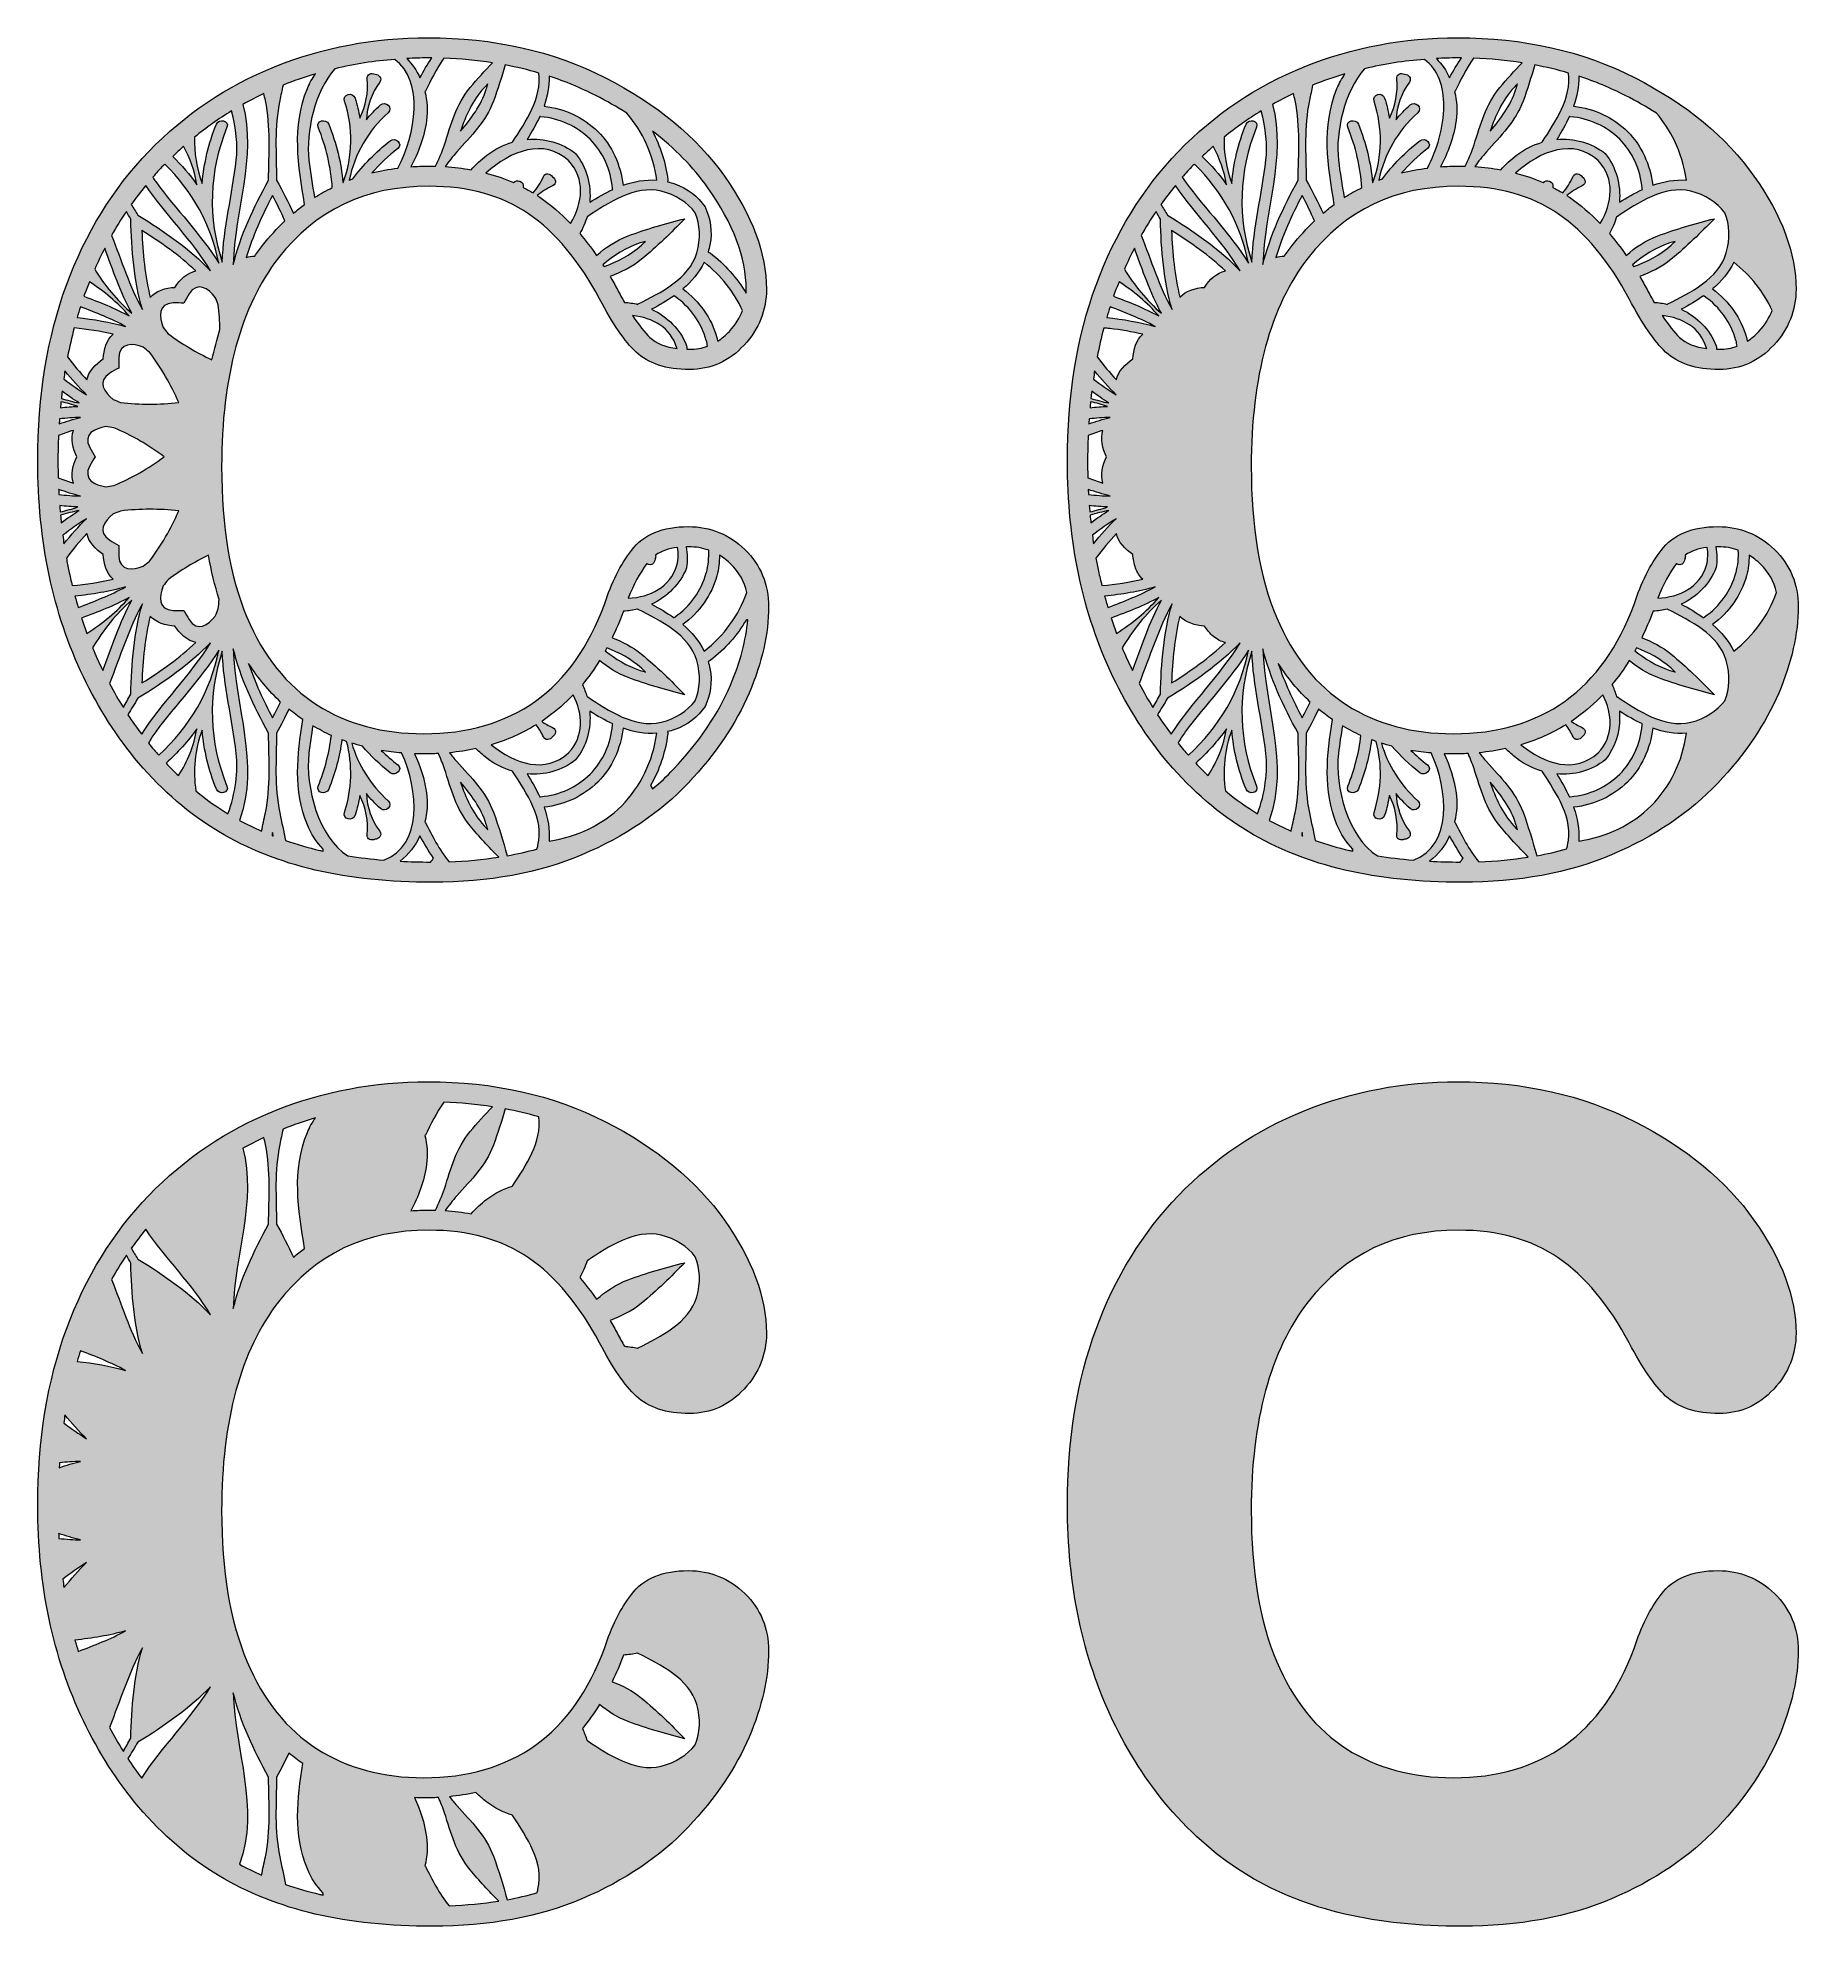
# Model space of a CAD drawing. Extents: x -272 to 630, y -390 to 48.
# Drawn here: x 77.6 to 426.4, y -390.5 to -16.3 of the extents above; entities that cross this region are included whole.
import ezdxf

# ---------------------------------------------------------------- set-up
doc = ezdxf.new("R2010")
doc.units = 0
doc.header["$MEASUREMENT"] = 0
doc.layers.add('Layer 1', color=7, linetype='Continuous', lineweight=0)

msp = doc.modelspace()

# ---------------------------------------------------------------- hatches: boundary and pattern name
at = {"layer": 'Layer 1', "true_color": 0xf8cbe3, "transparency": 33554687}
h = msp.add_hatch(color=254, dxfattribs=at)
h.dxf.hatch_style = 2
edge = h.paths.add_edge_path()
edge.add_spline(control_points=[(203.54, -161.27), (202.26, -162.63), (200.88, -163.93), (199.41, -165.17), (199.28, -164.95), (199.14, -164.72), (199.02, -164.5), (200.78, -161.41), (201.95, -157.95), (202.43, -154.22), (202.45, -154.07), (202.43, -153.93), (202.4, -153.8), (202.87, -153.69), (203.34, -153.57), (203.81, -153.4), (206.36, -152.53), (208.37, -150.88), (209.81, -148.82), (210.88, -146.54), (211.3, -143.97), (210.78, -141.33), (210.69, -140.84), (210.56, -140.37), (210.42, -139.91), (210.55, -139.87), (210.68, -139.81), (210.8, -139.72), (213.79, -137.45), (216.2, -134.71), (218, -131.63), (218.09, -131.63), (218.18, -131.63), (218.28, -131.63), (217.93, -135.68), (216.79, -140.03), (214.84, -144.62), (212.47, -150.23), (208.67, -155.83), (203.54, -161.27)], knot_values=[0, 0, 0, 0, 1, 1, 1, 2, 2, 2, 3, 3, 3, 4, 4, 4, 5, 5, 5, 6, 6, 6, 7, 7, 7, 8, 8, 8, 9, 9, 9, 10, 10, 10, 11, 11, 11, 12, 12, 12, 13, 13, 13, 13], degree=3, periodic=0)
edge = h.paths.add_edge_path()
edge.add_spline(control_points=[(126.66, -175.38), (126.36, -173.58), (125.93, -171.79), (125.54, -169.89), (124.45, -164.67), (124.86, -159.42), (124.93, -154.13), (125.79, -152.57), (126.59, -150.98), (127.37, -149.38), (128.26, -150.11), (129.18, -150.79), (130.12, -151.43), (128.99, -158.42), (128.2, -165.38), (131.01, -172.28), (131.76, -174.1), (132.84, -175.72), (134.14, -177.08), (134.14, -177.13), (134.12, -177.16), (134.12, -177.22), (134.13, -177.3), (134.13, -177.4), (134.13, -177.48), (133.92, -177.43), (133.7, -177.39), (133.49, -177.34), (131.14, -176.8), (128.87, -176.14), (126.66, -175.38)], knot_values=[0, 0, 0, 0, 1, 1, 1, 2, 2, 2, 3, 3, 3, 4, 4, 4, 5, 5, 5, 6, 6, 6, 7, 7, 7, 8, 8, 8, 9, 9, 9, 10, 10, 10, 10], degree=3, periodic=0)
edge = h.paths.add_edge_path()
edge.add_spline(control_points=[(108.92, -165.56), (108.32, -161.5), (108.71, -157.43), (110.16, -153.5), (110.51, -157.45), (111.44, -161.38), (112.99, -165.2), (113.51, -166.48), (115.61, -165.92), (115.08, -164.62), (111.54, -155.89), (111.23, -146.61), (114.16, -137.9), (114.38, -144.7), (116.17, -151.32), (116.93, -158.12), (117.33, -161.62), (116.76, -166.1), (115.29, -170.07), (113.1, -168.75), (110.97, -167.24), (108.92, -165.56)], knot_values=[0, 0, 0, 0, 1, 1, 1, 2, 2, 2, 3, 3, 3, 4, 4, 4, 5, 5, 5, 6, 6, 6, 7, 7, 7, 7], degree=3, periodic=0)
edge = h.paths.add_edge_path()
edge.add_spline(control_points=[(103.02, -160.06), (105.33, -157.98), (107.39, -155.7), (109.13, -153.23), (108.55, -156.62), (107.31, -159.74), (105.47, -162.52), (104.64, -161.73), (103.82, -160.91), (103.02, -160.06)], knot_values=[0, 0, 0, 0, 1, 1, 1, 2, 2, 2, 3, 3, 3, 3], degree=3, periodic=0)
edge = h.paths.add_edge_path()
edge.add_spline(control_points=[(210.37, -46.05), (215.41, -53.18), (217.97, -59.95), (217.97, -66.17), (217.97, -66.44), (217.95, -66.7), (217.94, -66.96), (216.14, -63.92), (213.75, -61.22), (210.8, -58.97), (210.68, -58.88), (210.55, -58.82), (210.42, -58.78), (210.56, -58.32), (210.69, -57.85), (210.78, -57.36), (211.3, -54.72), (210.88, -52.15), (209.81, -49.87), (208.37, -47.81), (206.36, -46.16), (203.81, -45.29), (203.34, -45.12), (202.87, -45), (202.4, -44.89), (202.43, -44.76), (202.45, -44.62), (202.43, -44.47), (201.98, -41), (200.93, -37.76), (199.37, -34.83), (203.77, -38.22), (207.46, -41.96), (210.37, -46.05)], knot_values=[0, 0, 0, 0, 1, 1, 1, 2, 2, 2, 3, 3, 3, 4, 4, 4, 5, 5, 5, 6, 6, 6, 7, 7, 7, 8, 8, 8, 9, 9, 9, 10, 10, 10, 11, 11, 11, 11], degree=3, periodic=0)
edge = h.paths.add_edge_path()
edge.add_spline(control_points=[(212.31, -76.46), (212.26, -76.23), (212.22, -75.99), (212.16, -75.75), (211.08, -71.92), (208.75, -68.57), (205.42, -66.09), (207.16, -64.62), (208.63, -62.9), (209.64, -60.81), (213, -63.45), (215.54, -66.7), (217.23, -70.37), (216.67, -71.85), (215.82, -73.22), (214.62, -74.51), (213.89, -75.3), (213.12, -75.94), (212.31, -76.46)], knot_values=[0, 0, 0, 0, 1, 1, 1, 2, 2, 2, 3, 3, 3, 4, 4, 4, 5, 5, 5, 6, 6, 6, 6], degree=3, periodic=0)
edge = h.paths.add_edge_path()
edge.add_spline(control_points=[(206.22, -78.06), (206.2, -77.83), (206.19, -77.6), (206.16, -77.36), (204.89, -74.12), (202.35, -71.6), (199.21, -70.13), (200.76, -69.31), (202.26, -68.43), (203.66, -67.45), (203.7, -67.49), (203.74, -67.53), (203.79, -67.57), (206.94, -69.74), (209.07, -72.81), (210.05, -76.32), (210.05, -76.32), (210.07, -76.31), (210.07, -76.31), (210.17, -76.69), (210.24, -77.08), (210.3, -77.46), (209.19, -77.86), (208, -78.07), (206.72, -78.07), (206.55, -78.07), (206.39, -78.06), (206.22, -78.06)], knot_values=[0, 0, 0, 0, 1, 1, 1, 2, 2, 2, 3, 3, 3, 4, 4, 4, 5, 5, 5, 6, 6, 6, 7, 7, 7, 8, 8, 8, 9, 9, 9, 9], degree=3, periodic=0)
edge = h.paths.add_edge_path()
edge.add_spline(control_points=[(195.46, -71.39), (199.51, -71.82), (202.93, -73.71), (204.25, -77.87), (204.26, -77.89), (204.26, -77.91), (204.26, -77.93), (201.93, -77.63), (200.13, -76.89), (198.89, -75.71), (197.83, -74.71), (196.68, -73.26), (195.46, -71.39)], knot_values=[0, 0, 0, 0, 1, 1, 1, 2, 2, 2, 3, 3, 3, 4, 4, 4, 4], degree=3, periodic=0)
edge = h.paths.add_edge_path()
edge.add_spline(control_points=[(177.1, -47.93), (176.92, -47.81), (176.73, -47.71), (176.55, -47.59), (177.47, -46.84), (178.48, -46.2), (179.61, -45.68), (180.49, -45.28), (180.23, -44.29), (179.58, -43.88), (179.18, -43.23), (178.18, -42.98), (177.78, -43.85), (177.24, -45.05), (176.55, -46.12), (175.74, -47.09), (175.11, -46.69), (174.46, -46.33), (173.79, -45.98), (174.04, -44.78), (172.45, -44.22), (171.87, -45.04), (170.14, -44.27), (168.31, -43.64), (166.4, -43.15), (171.4, -38.69), (177.87, -36.21), (182.78, -40.68), (186.15, -44.39), (185.58, -48.97), (183.18, -53.15), (181.25, -51.15), (179.23, -49.4), (177.1, -47.93)], knot_values=[0, 0, 0, 0, 1, 1, 1, 2, 2, 2, 3, 3, 3, 4, 4, 4, 5, 5, 5, 6, 6, 6, 7, 7, 7, 8, 8, 8, 9, 9, 9, 10, 10, 10, 11, 11, 11, 11], degree=3, periodic=0)
edge = h.paths.add_edge_path()
edge.add_spline(control_points=[(161.35, -34.86), (162.42, -31.8), (163.67, -28.88), (166.03, -26.25), (166.28, -25.98), (166.54, -25.72), (166.79, -25.45), (166.68, -25.8), (166.58, -26.15), (166.47, -26.5), (165.38, -29.85), (163.47, -32.39), (161.36, -34.84), (161.36, -34.84), (161.35, -34.86), (161.35, -34.86)], knot_values=[0, 0, 0, 0, 1, 1, 1, 2, 2, 2, 3, 3, 3, 4, 4, 4, 5, 5, 5, 5], degree=3, periodic=0)
edge = h.paths.add_edge_path()
edge.add_spline(control_points=[(176.89, -23.33), (177.54, -28.21), (174.23, -33.05), (171.72, -36.9), (171.69, -36.95), (171.67, -37), (171.65, -37.04), (169.84, -37.57), (168.11, -38.42), (166.55, -39.63), (165.41, -40.52), (164.39, -41.48), (163.46, -42.5), (161.81, -42.2), (160.1, -41.98), (158.33, -41.87), (159.04, -40.86), (159.79, -39.89), (160.62, -38.96), (163.5, -35.73), (166.32, -33.05), (167.87, -28.9), (168.76, -26.54), (169.5, -24.15), (170.18, -21.73), (172.48, -22.16), (174.71, -22.69), (176.89, -23.33)], knot_values=[0, 0, 0, 0, 1, 1, 1, 2, 2, 2, 3, 3, 3, 4, 4, 4, 5, 5, 5, 6, 6, 6, 7, 7, 7, 8, 8, 8, 9, 9, 9, 9], degree=3, periodic=0)
edge = h.paths.add_edge_path()
edge.add_spline(control_points=[(193.57, -45.56), (193.09, -41.44), (191.35, -37.75), (188.57, -34.89), (185.72, -32.11), (182.03, -30.38), (177.9, -29.9), (178.59, -27.98), (178.97, -26), (178.92, -23.96), (182.13, -25.01), (185.21, -26.28), (188.14, -27.77), (190.31, -28.88), (192.35, -30.06), (194.29, -31.29), (197.48, -34.97), (199.52, -39.48), (200.25, -44.55), (197.94, -44.38), (195.72, -44.79), (193.57, -45.56)], knot_values=[0, 0, 0, 0, 1, 1, 1, 2, 2, 2, 3, 3, 3, 4, 4, 4, 5, 5, 5, 6, 6, 6, 7, 7, 7, 7], degree=3, periodic=0)
edge = h.paths.add_edge_path()
edge.add_spline(control_points=[(177.23, -31.99), (181.04, -32.3), (184.42, -33.89), (187.03, -36.44), (189.57, -39.05), (191.16, -42.42), (191.48, -46.24), (191.48, -46.3), (191.51, -46.35), (191.52, -46.4), (189.97, -47.12), (188.46, -47.99), (186.97, -48.92), (187.26, -45.47), (186.35, -42.01), (184.17, -39.29), (181.46, -37.12), (178, -36.2), (174.55, -36.5), (175.48, -35.01), (176.35, -33.49), (177.06, -31.94), (177.12, -31.96), (177.16, -31.98), (177.23, -31.99)], knot_values=[0, 0, 0, 0, 1, 1, 1, 2, 2, 2, 3, 3, 3, 4, 4, 4, 5, 5, 5, 6, 6, 6, 7, 7, 7, 8, 8, 8, 8], degree=3, periodic=0)
edge = h.paths.add_edge_path()
edge.add_spline(control_points=[(189.56, -61.31), (191.73, -59.53), (194.04, -57.95), (196.97, -57), (197.31, -56.89), (197.67, -56.79), (198.02, -56.68), (198.02, -56.68), (198.02, -56.68), (198.02, -56.68), (197.75, -56.93), (197.49, -57.19), (197.21, -57.43), (194.93, -59.49), (192.42, -60.7), (189.79, -61.69), (189.72, -61.56), (189.64, -61.44), (189.56, -61.31)], knot_values=[0, 0, 0, 0, 1, 1, 1, 2, 2, 2, 3, 3, 3, 4, 4, 4, 5, 5, 5, 6, 6, 6, 6], degree=3, periodic=0)
edge = h.paths.add_edge_path()
edge.add_spline(control_points=[(192.44, -66.2), (191.97, -65.32), (191.48, -64.46), (190.99, -63.62), (193.18, -62.82), (195.27, -61.83), (197.24, -60.21), (200.25, -57.73), (203.05, -55.01), (205.78, -52.2), (201.98, -53.16), (198.23, -54.22), (194.57, -55.59), (192.1, -56.52), (190.16, -57.89), (188.31, -59.45), (187.24, -57.92), (186.14, -56.48), (185, -55.15), (185.6, -54.08), (186.09, -52.97), (186.42, -51.82), (186.47, -51.8), (186.51, -51.78), (186.56, -51.75), (190.67, -49.07), (195.89, -45.49), (201.09, -46.75), (203.97, -47.45), (206.27, -48.95), (207.85, -51), (208.84, -53.4), (208.98, -56.14), (208.15, -58.98), (206.65, -64.12), (200.94, -66.85), (196.56, -69.07), (196.51, -69.09), (196.49, -69.13), (196.45, -69.16), (195.61, -68.95), (194.74, -68.82), (193.85, -68.76), (193.39, -67.96), (192.92, -67.12), (192.44, -66.2)], knot_values=[0, 0, 0, 0, 1, 1, 1, 2, 2, 2, 3, 3, 3, 4, 4, 4, 5, 5, 5, 6, 6, 6, 7, 7, 7, 8, 8, 8, 9, 9, 9, 10, 10, 10, 11, 11, 11, 12, 12, 12, 13, 13, 13, 14, 14, 14, 15, 15, 15, 15], degree=3, periodic=0)
edge = h.paths.add_edge_path()
edge.add_spline(control_points=[(151.51, -41.91), (153.02, -39.11), (154.16, -36.11), (154.62, -32.74), (154.89, -30.79), (154.76, -28.84), (154.31, -27.02), (154.34, -26.98), (154.37, -26.95), (154.4, -26.9), (155.44, -24.84), (156.6, -22.48), (158.08, -20.41), (161.38, -20.52), (164.59, -20.82), (167.7, -21.3), (166.16, -22.9), (164.66, -24.52), (163.26, -26.23), (160.44, -29.65), (159.52, -33.43), (158.17, -37.54), (157.68, -39.02), (157.07, -40.43), (156.4, -41.8), (155.97, -41.79), (155.55, -41.76), (155.12, -41.76), (153.89, -41.76), (152.69, -41.82), (151.51, -41.91)], knot_values=[0, 0, 0, 0, 1, 1, 1, 2, 2, 2, 3, 3, 3, 4, 4, 4, 5, 5, 5, 6, 6, 6, 7, 7, 7, 8, 8, 8, 9, 9, 9, 10, 10, 10, 10], degree=3, periodic=0)
edge = h.paths.add_edge_path()
edge.add_spline(control_points=[(122.14, -57.51), (121.6, -58.2), (121.09, -58.91), (120.58, -59.64), (119.99, -59.62), (119.42, -59.68), (118.91, -59.87), (120.15, -55.67), (122.02, -51.55), (124.12, -47.59), (125, -49.24), (125.81, -50.93), (126.57, -52.63), (125.01, -54.11), (123.53, -55.73), (122.14, -57.51)], knot_values=[0, 0, 0, 0, 1, 1, 1, 2, 2, 2, 3, 3, 3, 4, 4, 4, 5, 5, 5, 5], degree=3, periodic=0)
edge = h.paths.add_edge_path()
edge.add_spline(control_points=[(124.24, -174.48), (124.17, -174.46), (124.1, -174.43), (124.02, -174.4), (124.06, -174.2), (124.08, -174.01), (124.12, -173.81), (124.16, -174.03), (124.2, -174.26), (124.24, -174.48)], knot_values=[0, 0, 0, 0, 1, 1, 1, 2, 2, 2, 3, 3, 3, 3], degree=3, periodic=0)
edge = h.paths.add_edge_path()
edge.add_spline(control_points=[(121.94, -173.53), (120.44, -172.87), (118.98, -172.16), (117.57, -171.39), (121.64, -160.19), (116.61, -148.84), (116.33, -137.4), (117.76, -143.16), (120.38, -148.8), (123.31, -154.13), (123.38, -159.42), (123.79, -164.67), (122.7, -169.89), (122.45, -171.14), (122.18, -172.34), (121.94, -173.53)], knot_values=[0, 0, 0, 0, 1, 1, 1, 2, 2, 2, 3, 3, 3, 4, 4, 4, 5, 5, 5, 5], degree=3, periodic=0)
edge = h.paths.add_edge_path()
edge.add_spline(control_points=[(113.35, -129.45), (113.17, -129.95), (112.98, -130.44), (112.78, -130.92), (111.37, -132.68), (109.21, -134.17), (107.59, -131.61), (107.21, -131.02), (106.87, -130.4), (106.55, -129.78), (106.55, -129.78), (106.55, -129.78), (106.55, -129.78), (105.85, -129.81), (105.15, -129.82), (104.44, -129.8), (101.42, -129.67), (101.63, -127.05), (102.45, -124.95), (102.77, -124.54), (103.09, -124.13), (103.43, -123.72), (105.94, -121.83), (108.62, -120.22), (111.43, -118.86), (111.97, -121.97), (112.68, -124.88), (113.53, -127.62), (113.48, -128.23), (113.43, -128.84), (113.35, -129.45)], knot_values=[0, 0, 0, 0, 1, 1, 1, 2, 2, 2, 3, 3, 3, 4, 4, 4, 5, 5, 5, 6, 6, 6, 7, 7, 7, 8, 8, 8, 9, 9, 9, 10, 10, 10, 10], degree=3, periodic=0)
edge = h.paths.add_edge_path()
edge.add_spline(control_points=[(97.43, -147.19), (102.64, -144.04), (107.72, -140.47), (111.84, -136.2), (107.9, -142.65), (102.21, -148.05), (98.19, -154.34), (97.24, -153.08), (96.33, -151.79), (95.46, -150.45), (96.12, -149.37), (96.78, -148.28), (97.43, -147.19)], knot_values=[0, 0, 0, 0, 1, 1, 1, 2, 2, 2, 3, 3, 3, 4, 4, 4, 4], degree=3, periodic=0)
edge = h.paths.add_edge_path()
edge.add_spline(control_points=[(98.32, -128.48), (96.7, -134.16), (96.15, -140.33), (96.03, -146.38), (95.53, -147.27), (95.05, -148.16), (94.56, -149.05), (93.59, -147.5), (92.67, -145.9), (91.79, -144.25), (93.93, -139), (95.62, -133.46), (98.32, -128.48)], knot_values=[0, 0, 0, 0, 1, 1, 1, 2, 2, 2, 3, 3, 3, 4, 4, 4, 4], degree=3, periodic=0)
edge = h.paths.add_edge_path()
edge.add_spline(control_points=[(95.71, -127.25), (93.25, -130.04), (90.43, -132.41), (87.33, -134.34), (86.96, -133.34), (86.61, -132.33), (86.28, -131.31), (89.5, -130.12), (92.68, -128.87), (95.71, -127.25)], knot_values=[0, 0, 0, 0, 1, 1, 1, 2, 2, 2, 3, 3, 3, 3], degree=3, periodic=0)
edge = h.paths.add_edge_path()
edge.add_spline(control_points=[(94.99, -125.14), (92, -126.76), (88.82, -128.01), (85.62, -129.22), (85.39, -128.47), (85.17, -127.72), (84.97, -126.96), (88.39, -126.62), (91.77, -126.06), (94.99, -125.14)], knot_values=[0, 0, 0, 0, 1, 1, 1, 2, 2, 2, 3, 3, 3, 3], degree=3, periodic=0)
edge = h.paths.add_edge_path()
edge.add_spline(control_points=[(87.27, -111.63), (85.68, -113.16), (84.2, -114.82), (82.79, -116.58), (82.71, -116.02), (82.63, -115.46), (82.56, -114.9), (84.08, -113.73), (85.64, -112.62), (87.27, -111.63)], knot_values=[0, 0, 0, 0, 1, 1, 1, 2, 2, 2, 3, 3, 3, 3], degree=3, periodic=0)
edge = h.paths.add_edge_path()
edge.add_spline(control_points=[(85.81, -109.99), (84.58, -110.75), (83.41, -111.58), (82.26, -112.43), (82.2, -111.93), (82.15, -111.44), (82.1, -110.94), (83.31, -110.56), (84.55, -110.24), (85.81, -109.99)], knot_values=[0, 0, 0, 0, 1, 1, 1, 2, 2, 2, 3, 3, 3, 3], degree=3, periodic=0)
edge = h.paths.add_edge_path()
edge.add_spline(control_points=[(85.57, -109.3), (84.4, -109.69), (83.23, -110), (82.05, -110.28), (82.01, -109.86), (81.97, -109.45), (81.94, -109.03), (83.14, -109.16), (84.35, -109.26), (85.57, -109.3)], knot_values=[0, 0, 0, 0, 1, 1, 1, 2, 2, 2, 3, 3, 3, 3], degree=3, periodic=0)
edge = h.paths.add_edge_path()
edge.add_spline(control_points=[(86.06, -107.14), (84.64, -107.1), (83.22, -106.99), (81.79, -106.83), (81.77, -106.5), (81.75, -106.17), (81.73, -105.83), (83.17, -106.33), (84.61, -106.78), (86.06, -107.14)], knot_values=[0, 0, 0, 0, 1, 1, 1, 2, 2, 2, 3, 3, 3, 3], degree=3, periodic=0)
edge = h.paths.add_edge_path()
edge.add_spline(control_points=[(86.06, -91.55), (84.65, -91.91), (83.24, -92.34), (81.85, -92.82), (81.87, -92.5), (81.88, -92.17), (81.9, -91.85), (83.29, -91.7), (84.67, -91.59), (86.06, -91.55)], knot_values=[0, 0, 0, 0, 1, 1, 1, 2, 2, 2, 3, 3, 3, 3], degree=3, periodic=0)
edge = h.paths.add_edge_path()
edge.add_spline(control_points=[(85.57, -89.39), (84.4, -89.42), (83.24, -89.52), (82.09, -89.64), (82.12, -89.24), (82.16, -88.84), (82.2, -88.45), (83.33, -88.71), (84.46, -89.01), (85.57, -89.39)], knot_values=[0, 0, 0, 0, 1, 1, 1, 2, 2, 2, 3, 3, 3, 3], degree=3, periodic=0)
edge = h.paths.add_edge_path()
edge.add_spline(control_points=[(85.81, -88.7), (84.6, -88.46), (83.43, -88.14), (82.27, -87.79), (82.32, -87.32), (82.36, -86.85), (82.42, -86.38), (83.52, -87.19), (84.64, -87.98), (85.81, -88.7)], knot_values=[0, 0, 0, 0, 1, 1, 1, 2, 2, 2, 3, 3, 3, 3], degree=3, periodic=0)
edge = h.paths.add_edge_path()
edge.add_spline(control_points=[(87.27, -87.06), (85.71, -86.11), (84.22, -85.05), (82.76, -83.94), (82.84, -83.42), (82.9, -82.88), (82.99, -82.36), (84.34, -84.02), (85.76, -85.61), (87.27, -87.06)], knot_values=[0, 0, 0, 0, 1, 1, 1, 2, 2, 2, 3, 3, 3, 3], degree=3, periodic=0)
edge = h.paths.add_edge_path()
edge.add_spline(control_points=[(92.54, -75.09), (91.27, -76.15), (90.65, -78.22), (90.57, -79.97), (89.09, -80.92), (87.61, -82.5), (87.33, -84.12), (85.98, -82.7), (84.71, -81.16), (83.51, -79.57), (83.89, -77.62), (84.32, -75.7), (84.81, -73.84), (87.44, -74.1), (90.03, -74.49), (92.54, -75.09)], knot_values=[0, 0, 0, 0, 1, 1, 1, 2, 2, 2, 3, 3, 3, 4, 4, 4, 5, 5, 5, 5], degree=3, periodic=0)
edge = h.paths.add_edge_path()
edge.add_spline(control_points=[(94.99, -73.55), (91.9, -72.67), (88.67, -72.12), (85.4, -71.77), (85.61, -71.05), (85.83, -70.34), (86.05, -69.64), (89.11, -70.79), (92.14, -72), (94.99, -73.55)], knot_values=[0, 0, 0, 0, 1, 1, 1, 2, 2, 2, 3, 3, 3, 3], degree=3, periodic=0)
edge = h.paths.add_edge_path()
edge.add_spline(control_points=[(96.22, -70.93), (93.31, -68.37), (90.86, -65.42), (88.89, -62.18), (89.52, -60.76), (90.18, -59.38), (90.87, -58.03), (92.49, -62.42), (94.02, -66.82), (96.22, -70.93)], knot_values=[0, 0, 0, 0, 1, 1, 1, 2, 2, 2, 3, 3, 3, 3], degree=3, periodic=0)
edge = h.paths.add_edge_path()
edge.add_spline(control_points=[(96.03, -52.31), (96.15, -58.36), (96.7, -64.53), (98.32, -70.21), (95.81, -65.57), (94.16, -60.44), (92.22, -55.52), (93.15, -53.87), (94.13, -52.28), (95.17, -50.74), (95.45, -51.26), (95.74, -51.79), (96.03, -52.31)], knot_values=[0, 0, 0, 0, 1, 1, 1, 2, 2, 2, 3, 3, 3, 4, 4, 4, 4], degree=3, periodic=0)
edge = h.paths.add_edge_path()
edge.add_spline(control_points=[(111.84, -62.49), (107.72, -58.22), (102.64, -54.65), (97.43, -51.5), (97, -50.78), (96.56, -50.06), (96.13, -49.35), (97.05, -48.06), (98.01, -46.81), (99.01, -45.59), (102.96, -51.36), (108.16, -56.47), (111.84, -62.49)], knot_values=[0, 0, 0, 0, 1, 1, 1, 2, 2, 2, 3, 3, 3, 4, 4, 4, 4], degree=3, periodic=0)
edge = h.paths.add_edge_path()
edge.add_spline(control_points=[(109.13, -45.46), (107.72, -43.46), (106.11, -41.58), (104.33, -39.84), (105.04, -39.16), (105.76, -38.5), (106.49, -37.85), (107.77, -40.19), (108.66, -42.74), (109.13, -45.46)], knot_values=[0, 0, 0, 0, 1, 1, 1, 2, 2, 2, 3, 3, 3, 3], degree=3, periodic=0)
edge = h.paths.add_edge_path()
edge.add_spline(control_points=[(116.93, -40.57), (116.17, -47.37), (114.38, -53.99), (114.16, -60.79), (111.23, -52.08), (111.54, -42.8), (115.08, -34.07), (115.61, -32.77), (113.51, -32.21), (112.99, -33.49), (111.44, -37.31), (110.51, -41.24), (110.16, -45.19), (109.05, -42.19), (108.56, -39.12), (108.65, -36.03), (110.98, -34.14), (113.43, -32.4), (116, -30.84), (116.93, -34.2), (117.25, -37.71), (116.93, -40.57)], knot_values=[0, 0, 0, 0, 1, 1, 1, 2, 2, 2, 3, 3, 3, 4, 4, 4, 5, 5, 5, 6, 6, 6, 7, 7, 7, 7], degree=3, periodic=0)
edge = h.paths.add_edge_path()
edge.add_spline(control_points=[(98.24, -54.52), (98.24, -54.52), (98.24, -54.52), (98.24, -54.52), (102.04, -56.9), (105.72, -59.54), (108.9, -62.55), (107.27, -62.83), (105.7, -64.32), (104.75, -65.79), (103, -65.87), (100.92, -66.5), (99.87, -67.77), (98.85, -63.51), (98.4, -59), (98.24, -54.52)], knot_values=[0, 0, 0, 0, 1, 1, 1, 2, 2, 2, 3, 3, 3, 4, 4, 4, 5, 5, 5, 5], degree=3, periodic=0)
edge = h.paths.add_edge_path()
edge.add_spline(control_points=[(93.67, -79.67), (93.79, -76.64), (96.41, -76.85), (98.51, -77.67), (98.93, -77.99), (99.34, -78.32), (99.74, -78.66), (102.08, -81.75), (104, -85.06), (105.52, -88.6), (101.69, -89.06), (97.86, -89.05), (94.01, -88.58), (93.52, -88.4), (93.03, -88.21), (92.55, -88), (90.79, -86.59), (89.29, -84.43), (91.85, -82.81), (92.45, -82.44), (93.06, -82.09), (93.68, -81.77), (93.68, -81.77), (93.68, -81.77), (93.68, -81.77), (93.65, -81.07), (93.64, -80.37), (93.67, -79.67)], knot_values=[0, 0, 0, 0, 1, 1, 1, 2, 2, 2, 3, 3, 3, 4, 4, 4, 5, 5, 5, 6, 6, 6, 7, 7, 7, 8, 8, 8, 9, 9, 9, 9], degree=3, periodic=0)
edge = h.paths.add_edge_path()
edge.add_spline(control_points=[(87.91, -97.53), (86.5, -94.84), (88.88, -93.72), (91.11, -93.38), (91.63, -93.45), (92.15, -93.52), (92.66, -93.62), (96.23, -95.13), (99.56, -97.04), (102.64, -99.35), (99.56, -101.65), (96.23, -103.56), (92.66, -105.07), (92.15, -105.17), (91.63, -105.24), (91.11, -105.31), (88.88, -104.97), (86.5, -103.85), (87.91, -101.16), (88.24, -100.54), (88.6, -99.94), (88.97, -99.35), (88.6, -98.75), (88.24, -98.15), (87.91, -97.53)], knot_values=[0, 0, 0, 0, 1, 1, 1, 2, 2, 2, 3, 3, 3, 4, 4, 4, 5, 5, 5, 6, 6, 6, 7, 7, 7, 8, 8, 8, 8], degree=3, periodic=0)
edge = h.paths.add_edge_path()
edge.add_spline(control_points=[(99.74, -120.03), (99.34, -120.37), (98.93, -120.7), (98.51, -121.02), (96.41, -121.84), (93.79, -122.05), (93.67, -119.02), (93.64, -118.32), (93.65, -117.62), (93.68, -116.92), (93.06, -116.6), (92.45, -116.25), (91.85, -115.88), (89.29, -114.26), (90.79, -112.1), (92.55, -110.69), (93.03, -110.48), (93.52, -110.29), (94.01, -110.11), (97.86, -109.64), (101.69, -109.63), (105.52, -110.09), (105.52, -110.09), (105.52, -110.09), (105.52, -110.09), (104, -113.63), (102.08, -116.94), (99.74, -120.03)], knot_values=[0, 0, 0, 0, 1, 1, 1, 2, 2, 2, 3, 3, 3, 4, 4, 4, 5, 5, 5, 6, 6, 6, 7, 7, 7, 8, 8, 8, 9, 9, 9, 9], degree=3, periodic=0)
edge = h.paths.add_edge_path()
edge.add_spline(control_points=[(108.9, -136.14), (105.72, -139.15), (102.04, -141.79), (98.24, -144.17), (98.24, -144.17), (98.24, -144.17), (98.24, -144.17), (98.4, -139.69), (98.85, -135.18), (99.87, -130.92), (100.92, -132.19), (103, -132.82), (104.75, -132.9), (104.75, -132.9), (104.75, -132.9), (104.75, -132.9), (105.7, -134.37), (107.27, -135.86), (108.9, -136.14)], knot_values=[0, 0, 0, 0, 1, 1, 1, 2, 2, 2, 3, 3, 3, 4, 4, 4, 5, 5, 5, 6, 6, 6, 6], degree=3, periodic=0)
edge = h.paths.add_edge_path()
edge.add_spline(control_points=[(112.12, -80.15), (109.05, -78.73), (106.15, -77.02), (103.43, -74.97), (103.09, -74.56), (102.77, -74.15), (102.45, -73.74), (101.63, -71.64), (101.42, -69.02), (104.44, -68.89), (105.15, -68.87), (105.85, -68.88), (106.55, -68.91), (106.87, -68.29), (107.21, -67.67), (107.59, -67.08), (109.21, -64.52), (111.37, -66.01), (112.78, -67.77), (112.98, -68.26), (113.17, -68.74), (113.35, -69.24), (113.56, -70.88), (113.66, -72.52), (113.69, -74.16), (113.09, -76.08), (112.57, -78.08), (112.12, -80.15)], knot_values=[0, 0, 0, 0, 1, 1, 1, 2, 2, 2, 3, 3, 3, 4, 4, 4, 5, 5, 5, 6, 6, 6, 7, 7, 7, 8, 8, 8, 9, 9, 9, 9], degree=3, periodic=0)
edge = h.paths.add_edge_path()
edge.add_spline(control_points=[(122.7, -28.8), (123.79, -34.02), (123.38, -39.27), (123.31, -44.56), (120.38, -49.89), (117.76, -55.53), (116.33, -61.29), (116.59, -50.61), (120.99, -40.01), (118.26, -29.54), (119.62, -28.78), (120.99, -28.06), (122.4, -27.4), (122.5, -27.86), (122.61, -28.32), (122.7, -28.8)], knot_values=[0, 0, 0, 0, 1, 1, 1, 2, 2, 2, 3, 3, 3, 4, 4, 4, 5, 5, 5, 5], degree=3, periodic=0)
edge = h.paths.add_edge_path()
edge.add_spline(control_points=[(131.01, -26.41), (127.92, -34), (129.18, -41.65), (130.47, -49.36), (129.71, -49.91), (128.97, -50.51), (128.25, -51.13), (127.23, -48.9), (126.11, -46.7), (124.93, -44.56), (124.86, -39.27), (124.45, -34.02), (125.54, -28.8), (125.75, -27.75), (125.98, -26.74), (126.19, -25.75), (128.28, -24.9), (130.42, -24.16), (132.6, -23.52), (131.98, -24.41), (131.43, -25.37), (131.01, -26.41)], knot_values=[0, 0, 0, 0, 1, 1, 1, 2, 2, 2, 3, 3, 3, 4, 4, 4, 5, 5, 5, 6, 6, 6, 7, 7, 7, 7], degree=3, periodic=0)
edge = h.paths.add_edge_path()
edge.add_spline(control_points=[(155.66, -20.35), (154.83, -21.6), (154.05, -22.9), (153.33, -24.25), (152.67, -22.84), (151.77, -21.57), (150.71, -20.46), (152.1, -20.39), (153.49, -20.34), (154.9, -20.34), (155.15, -20.34), (155.41, -20.35), (155.66, -20.35)], knot_values=[0, 0, 0, 0, 1, 1, 1, 2, 2, 2, 3, 3, 3, 4, 4, 4, 4], degree=3, periodic=0)
edge = h.paths.add_edge_path()
edge.add_spline(control_points=[(148.35, -20.62), (154.11, -24.95), (152.56, -35.37), (148.96, -42.16), (147.17, -42.38), (145.44, -42.71), (143.77, -43.13), (145.32, -41.4), (147.04, -39.77), (148.93, -38.3), (150.04, -37.44), (148.5, -35.9), (147.41, -36.75), (144.56, -38.97), (142.1, -41.52), (140, -44.29), (139.77, -44.37), (139.54, -44.46), (139.31, -44.55), (140.39, -39.35), (143.01, -34.82), (147.02, -31.19), (148.06, -30.25), (146.53, -28.71), (145.49, -29.65), (144.47, -30.57), (143.55, -31.57), (142.7, -32.6), (142.85, -29.87), (143.74, -27.38), (145.35, -25.13), (145.9, -24.34), (145.19, -23.59), (144.43, -23.56), (144.43, -23.56), (144.42, -23.58), (144.42, -23.58), (143.75, -23.22), (142.76, -23.5), (142.85, -24.46), (143.11, -27.21), (142.64, -29.81), (141.4, -32.25), (141.18, -30.93), (140.88, -29.61), (140.46, -28.3), (140.03, -26.97), (137.94, -27.54), (138.37, -28.88), (140.1, -34.26), (140.04, -39.76), (138.13, -45.02), (138.11, -45.03), (138.09, -45.04), (138.06, -45.05), (137.7, -41.15), (136.78, -37.27), (135.25, -33.49), (134.73, -32.21), (132.63, -32.77), (133.16, -34.07), (134.74, -37.98), (135.67, -41.99), (135.96, -46.02), (134.75, -46.62), (133.57, -47.28), (132.44, -48.01), (132.01, -45.54), (131.59, -43.07), (131.31, -40.57), (130.68, -35.01), (132.47, -27), (136.49, -22.47), (140.35, -21.55), (144.3, -20.94), (148.35, -20.62)], knot_values=[0, 0, 0, 0, 1, 1, 1, 2, 2, 2, 3, 3, 3, 4, 4, 4, 5, 5, 5, 6, 6, 6, 7, 7, 7, 8, 8, 8, 9, 9, 9, 10, 10, 10, 11, 11, 11, 12, 12, 12, 13, 13, 13, 14, 14, 14, 15, 15, 15, 16, 16, 16, 17, 17, 17, 18, 18, 18, 19, 19, 19, 20, 20, 20, 21, 21, 21, 22, 22, 22, 23, 23, 23, 24, 24, 24, 25, 25, 25, 25], degree=3, periodic=0)
edge = h.paths.add_edge_path()
edge.add_spline(control_points=[(102.78, -41.36), (108.29, -46.76), (111.97, -53.49), (113.48, -61.03), (109.89, -55.23), (105.03, -50.37), (100.96, -44.85), (100.76, -44.58), (100.56, -44.27), (100.37, -43.97), (101.06, -43.18), (101.76, -42.41), (102.48, -41.65), (102.58, -41.55), (102.68, -41.46), (102.78, -41.36)], knot_values=[0, 0, 0, 0, 1, 1, 1, 2, 2, 2, 3, 3, 3, 4, 4, 4, 5, 5, 5, 5], degree=3, periodic=0)
edge = h.paths.add_edge_path()
edge.add_spline(control_points=[(87.84, -64.7), (90.73, -66.57), (93.39, -68.8), (95.71, -71.45), (92.83, -69.9), (89.81, -68.7), (86.76, -67.56), (86.85, -67.29), (86.93, -67.02), (87.03, -66.75), (87.29, -66.06), (87.57, -65.38), (87.84, -64.7)], knot_values=[0, 0, 0, 0, 1, 1, 1, 2, 2, 2, 3, 3, 3, 4, 4, 4, 4], degree=3, periodic=0)
edge = h.paths.add_edge_path()
edge.add_spline(control_points=[(81.6, -100.21), (81.6, -98.49), (81.64, -96.79), (81.71, -95.11), (82.69, -94.76), (83.66, -94.42), (84.65, -94.13), (84.08, -95.68), (84.57, -97.79), (85.37, -99.35), (84.57, -100.9), (84.08, -103.01), (84.65, -104.56), (83.64, -104.26), (82.65, -103.92), (81.65, -103.55), (81.62, -102.45), (81.6, -101.34), (81.6, -100.21)], knot_values=[0, 0, 0, 0, 1, 1, 1, 2, 2, 2, 3, 3, 3, 4, 4, 4, 5, 5, 5, 6, 6, 6, 6], degree=3, periodic=0)
edge = h.paths.add_edge_path()
edge.add_spline(control_points=[(83.77, -121.99), (83.59, -121.15), (83.42, -120.3), (83.27, -119.44), (84.54, -117.73), (85.89, -116.09), (87.33, -114.57), (87.61, -116.19), (89.09, -117.77), (90.57, -118.72), (90.57, -118.72), (90.57, -118.72), (90.57, -118.72), (90.65, -120.47), (91.27, -122.54), (92.54, -123.6), (89.91, -124.23), (87.19, -124.63), (84.44, -124.89), (84.2, -123.93), (83.97, -122.97), (83.77, -121.99)], knot_values=[0, 0, 0, 0, 1, 1, 1, 2, 2, 2, 3, 3, 3, 4, 4, 4, 5, 5, 5, 6, 6, 6, 7, 7, 7, 7], degree=3, periodic=0)
edge = h.paths.add_edge_path()
edge.add_spline(control_points=[(90.24, -141.2), (89.62, -139.9), (89.03, -138.57), (88.47, -137.23), (90.51, -133.7), (93.1, -130.5), (96.22, -127.76), (93.84, -132.19), (92.26, -136.97), (90.49, -141.7), (90.41, -141.53), (90.32, -141.37), (90.24, -141.2)], knot_values=[0, 0, 0, 0, 1, 1, 1, 2, 2, 2, 3, 3, 3, 4, 4, 4, 4], degree=3, periodic=0)
edge = h.paths.add_edge_path()
edge.add_spline(control_points=[(101.57, -158.48), (101.25, -158.13), (100.94, -157.79), (100.63, -157.42), (100.26, -156.98), (99.9, -156.53), (99.54, -156.08), (99.99, -155.27), (100.46, -154.51), (100.96, -153.84), (105.03, -148.32), (109.89, -143.46), (113.48, -137.66), (111.87, -145.74), (107.75, -152.9), (101.57, -158.48)], knot_values=[0, 0, 0, 0, 1, 1, 1, 2, 2, 2, 3, 3, 3, 4, 4, 4, 5, 5, 5, 5], degree=3, periodic=0)
edge = h.paths.add_edge_path()
edge.add_spline(control_points=[(125.71, -147.95), (125.2, -149.01), (124.67, -150.06), (124.12, -151.1), (122.27, -147.62), (120.61, -144.01), (119.38, -140.33), (121.25, -143.21), (123.35, -145.76), (125.71, -147.95)], knot_values=[0, 0, 0, 0, 1, 1, 1, 2, 2, 2, 3, 3, 3, 3], degree=3, periodic=0)
edge = h.paths.add_edge_path()
edge.add_spline(control_points=[(135.77, -154.56), (135.36, -157.95), (134.49, -161.33), (133.16, -164.62), (132.63, -165.92), (134.73, -166.48), (135.25, -165.2), (136.55, -161.99), (137.41, -158.71), (137.86, -155.41), (138.17, -155.53), (138.47, -155.66), (138.79, -155.77), (140.02, -160.38), (139.87, -165.14), (138.37, -169.81), (137.94, -171.15), (140.03, -171.72), (140.46, -170.39), (140.88, -169.08), (141.18, -167.76), (141.4, -166.44), (142.64, -168.88), (143.11, -171.48), (142.85, -174.23), (142.76, -175.19), (143.75, -175.47), (144.42, -175.11), (144.42, -175.11), (144.43, -175.13), (144.43, -175.13), (145.19, -175.1), (145.9, -174.35), (145.35, -173.56), (143.74, -171.31), (142.85, -168.82), (142.7, -166.09), (143.55, -167.12), (144.47, -168.12), (145.49, -169.04), (146.53, -169.98), (148.06, -168.44), (147.02, -167.5), (143.52, -164.33), (141.09, -160.47), (139.8, -156.09), (140.5, -156.31), (141.2, -156.53), (141.91, -156.72), (143.56, -158.6), (145.38, -160.36), (147.41, -161.94), (148.5, -162.79), (150.04, -161.25), (148.93, -160.39), (147.77, -159.49), (146.68, -158.52), (145.64, -157.52), (146.96, -157.74), (148.31, -157.92), (149.69, -158.03), (153.1, -165.57), (153.9, -176.27), (146.18, -179.26), (143.72, -179.06), (141.33, -178.78), (139.03, -178.41), (133.23, -174.85), (130.57, -164.74), (131.31, -158.12), (131.52, -156.29), (131.8, -154.47), (132.11, -152.66), (133.3, -153.35), (134.51, -154), (135.77, -154.56)], knot_values=[0, 0, 0, 0, 1, 1, 1, 2, 2, 2, 3, 3, 3, 4, 4, 4, 5, 5, 5, 6, 6, 6, 7, 7, 7, 8, 8, 8, 9, 9, 9, 10, 10, 10, 11, 11, 11, 12, 12, 12, 13, 13, 13, 14, 14, 14, 15, 15, 15, 16, 16, 16, 17, 17, 17, 18, 18, 18, 19, 19, 19, 20, 20, 20, 21, 21, 21, 22, 22, 22, 23, 23, 23, 24, 24, 24, 25, 25, 25, 25], degree=3, periodic=0)
edge = h.paths.add_edge_path()
edge.add_spline(control_points=[(155.4, -179.65), (153.35, -179.64), (151.34, -179.59), (149.37, -179.48), (151.05, -178.15), (152.41, -176.42), (153.33, -174.44), (154.16, -175.98), (155.03, -177.49), (156.01, -178.88), (155.97, -178.92), (155.93, -178.96), (155.9, -179.01), (155.74, -179.24), (155.57, -179.44), (155.4, -179.65)], knot_values=[0, 0, 0, 0, 1, 1, 1, 2, 2, 2, 3, 3, 3, 4, 4, 4, 5, 5, 5, 5], degree=3, periodic=0)
edge = h.paths.add_edge_path()
edge.add_spline(control_points=[(156.99, -158.15), (157.43, -159.13), (157.83, -160.12), (158.17, -161.15), (159.52, -165.26), (160.44, -169.04), (163.26, -172.46), (165.04, -174.62), (166.95, -176.67), (168.92, -178.67), (165.78, -179.16), (162.51, -179.47), (159.09, -179.59), (157.12, -177.24), (155.67, -174.3), (154.4, -171.79), (154.37, -171.74), (154.34, -171.71), (154.31, -171.67), (154.76, -169.85), (154.89, -167.9), (154.62, -165.95), (154.23, -163.13), (153.38, -160.57), (152.23, -158.18), (152.83, -158.2), (153.43, -158.23), (154.04, -158.23), (155.04, -158.23), (156.02, -158.2), (156.99, -158.15)], knot_values=[0, 0, 0, 0, 1, 1, 1, 2, 2, 2, 3, 3, 3, 4, 4, 4, 5, 5, 5, 6, 6, 6, 7, 7, 7, 8, 8, 8, 9, 9, 9, 10, 10, 10, 10], degree=3, periodic=0)
edge = h.paths.add_edge_path()
edge.add_spline(control_points=[(183.69, -146.5), (185.64, -150.41), (185.9, -154.58), (182.78, -158.01), (178.19, -162.18), (172.25, -160.3), (167.42, -156.41), (170.63, -155.46), (173.62, -154.13), (176.37, -152.44), (176.91, -153.18), (177.39, -153.97), (177.78, -154.84), (178.18, -155.71), (179.18, -155.46), (179.58, -154.81), (180.23, -154.4), (180.49, -153.41), (179.61, -153.01), (178.83, -152.65), (178.11, -152.23), (177.44, -151.76), (177.81, -151.52), (178.17, -151.27), (178.53, -151.01), (180.38, -149.69), (182.09, -148.17), (183.69, -146.5)], knot_values=[0, 0, 0, 0, 1, 1, 1, 2, 2, 2, 3, 3, 3, 4, 4, 4, 5, 5, 5, 6, 6, 6, 7, 7, 7, 8, 8, 8, 9, 9, 9, 9], degree=3, periodic=0)
edge = h.paths.add_edge_path()
edge.add_spline(control_points=[(198.27, -120.52), (198.29, -120.54), (198.32, -120.55), (198.34, -120.57), (199.12, -121.13), (199.87, -120.41), (199.9, -119.65), (199.9, -119.65), (199.89, -119.65), (199.89, -119.65), (200.02, -119.39), (200.07, -119.09), (200.02, -118.82), (201.17, -118.04), (202.61, -117.55), (204.36, -117.33), (204.54, -118.41), (204.53, -119.58), (204.25, -120.82), (202.83, -125.28), (199, -127.14), (194.57, -127.37), (195.64, -124.67), (196.87, -122.38), (198.27, -120.52)], knot_values=[0, 0, 0, 0, 1, 1, 1, 2, 2, 2, 3, 3, 3, 4, 4, 4, 5, 5, 5, 6, 6, 6, 7, 7, 7, 8, 8, 8, 8], degree=3, periodic=0)
edge = h.paths.add_edge_path()
edge.add_spline(control_points=[(210.53, -117.85), (210.59, -119.37), (210.45, -120.89), (210.07, -122.38), (210.07, -122.38), (210.05, -122.37), (210.05, -122.37), (209.07, -125.88), (206.94, -128.95), (203.79, -131.12), (203.74, -131.16), (203.7, -131.2), (203.66, -131.24), (202.26, -130.26), (200.76, -129.38), (199.21, -128.56), (202.35, -127.09), (204.89, -124.57), (206.16, -121.33), (206.37, -119.94), (206.32, -118.56), (206.08, -117.21), (206.22, -117.21), (206.36, -117.19), (206.51, -117.19), (207.95, -117.19), (209.28, -117.42), (210.53, -117.85)], knot_values=[0, 0, 0, 0, 1, 1, 1, 2, 2, 2, 3, 3, 3, 4, 4, 4, 5, 5, 5, 6, 6, 6, 7, 7, 7, 8, 8, 8, 9, 9, 9, 9], degree=3, periodic=0)
edge = h.paths.add_edge_path()
edge.add_spline(control_points=[(190.36, -137.23), (192.78, -138.17), (195.1, -139.35), (197.21, -141.26), (197.49, -141.5), (197.75, -141.76), (198.02, -142.01), (197.67, -141.9), (197.31, -141.8), (196.97, -141.69), (194.26, -140.81), (192.08, -139.39), (190.05, -137.77), (190.16, -137.59), (190.26, -137.41), (190.36, -137.23)], knot_values=[0, 0, 0, 0, 1, 1, 1, 2, 2, 2, 3, 3, 3, 4, 4, 4, 5, 5, 5, 5], degree=3, periodic=0)
edge = h.paths.add_edge_path()
edge.add_spline(control_points=[(186.56, -146.94), (186.51, -146.91), (186.47, -146.89), (186.42, -146.87), (186.19, -146.06), (185.87, -145.27), (185.5, -144.49), (186.72, -143.02), (187.86, -141.44), (188.91, -139.74), (190.59, -141.09), (192.37, -142.27), (194.57, -143.1), (198.23, -144.47), (201.98, -145.53), (205.78, -146.49), (205.78, -146.49), (205.78, -146.49), (205.78, -146.49), (205.78, -146.49), (205.78, -146.49), (205.78, -146.49), (205.78, -146.49), (205.78, -146.49), (205.78, -146.49), (203.05, -143.68), (200.25, -140.96), (197.24, -138.48), (195.39, -136.96), (193.44, -136), (191.38, -135.22), (192.2, -133.54), (192.97, -131.79), (193.65, -129.94), (194.6, -129.89), (195.54, -129.76), (196.45, -129.53), (196.49, -129.56), (196.51, -129.6), (196.56, -129.62), (200.94, -131.84), (206.65, -134.57), (208.15, -139.71), (208.98, -142.55), (208.84, -145.29), (207.85, -147.69), (206.27, -149.74), (203.97, -151.24), (201.09, -151.94), (195.89, -153.2), (190.67, -149.62), (186.56, -146.94)], knot_values=[0, 0, 0, 0, 1, 1, 1, 2, 2, 2, 3, 3, 3, 4, 4, 4, 5, 5, 5, 6, 6, 6, 7, 7, 7, 8, 8, 8, 9, 9, 9, 10, 10, 10, 11, 11, 11, 12, 12, 12, 13, 13, 13, 14, 14, 14, 15, 15, 15, 16, 16, 16, 17, 17, 17, 17], degree=3, periodic=0)
edge = h.paths.add_edge_path()
edge.add_spline(control_points=[(178.91, -175.48), (179.09, -173.16), (178.67, -170.94), (177.9, -168.79), (182.03, -168.31), (185.72, -166.58), (188.57, -163.8), (188.57, -163.8), (188.57, -163.8), (188.57, -163.8), (191.35, -160.94), (193.09, -157.25), (193.57, -153.13), (195.72, -153.9), (197.94, -154.31), (200.25, -154.14), (199.45, -159.72), (197.06, -164.65), (193.29, -168.52), (189.42, -172.28), (184.5, -174.67), (178.91, -175.48)], knot_values=[0, 0, 0, 0, 1, 1, 1, 2, 2, 2, 3, 3, 3, 4, 4, 4, 5, 5, 5, 6, 6, 6, 7, 7, 7, 7], degree=3, periodic=0)
edge = h.paths.add_edge_path()
edge.add_spline(control_points=[(184.17, -159.4), (186.35, -156.68), (187.26, -153.22), (186.97, -149.77), (188.46, -150.7), (189.97, -151.57), (191.52, -152.29), (191.51, -152.34), (191.48, -152.39), (191.48, -152.45), (191.16, -156.27), (189.57, -159.64), (187.03, -162.25), (184.42, -164.8), (181.04, -166.39), (177.23, -166.7), (177.16, -166.71), (177.12, -166.73), (177.06, -166.75), (176.35, -165.2), (175.48, -163.68), (174.55, -162.19), (178, -162.49), (181.46, -161.57), (184.17, -159.4), (184.17, -159.4), (184.17, -159.4), (184.17, -159.4)], knot_values=[0, 0, 0, 0, 1, 1, 1, 2, 2, 2, 3, 3, 3, 4, 4, 4, 5, 5, 5, 6, 6, 6, 7, 7, 7, 8, 8, 8, 9, 9, 9, 9], degree=3, periodic=0)
edge = h.paths.add_edge_path()
edge.add_spline(control_points=[(166.79, -173.24), (166.54, -172.97), (166.28, -172.71), (166.03, -172.44), (163.67, -169.81), (162.42, -166.89), (161.35, -163.83), (161.35, -163.83), (161.36, -163.85), (161.36, -163.85), (163.47, -166.3), (165.38, -168.84), (166.47, -172.19), (166.58, -172.54), (166.68, -172.89), (166.79, -173.24)], knot_values=[0, 0, 0, 0, 1, 1, 1, 2, 2, 2, 3, 3, 3, 4, 4, 4, 5, 5, 5, 5], degree=3, periodic=0)
edge = h.paths.add_edge_path()
edge.add_spline(control_points=[(160.62, -159.73), (160.12, -159.17), (159.64, -158.58), (159.19, -157.99), (160.98, -157.81), (162.73, -157.54), (164.41, -157.17), (165.08, -157.83), (165.79, -158.46), (166.55, -159.06), (168.11, -160.27), (169.84, -161.12), (171.65, -161.65), (171.67, -161.69), (171.69, -161.74), (171.72, -161.79), (174.4, -165.9), (177.98, -171.12), (176.71, -176.32), (176.65, -176.58), (176.56, -176.82), (176.48, -177.07), (174.58, -177.59), (172.61, -178.04), (170.58, -178.41), (169.8, -175.5), (168.93, -172.61), (167.87, -169.79), (166.32, -165.64), (163.5, -162.96), (160.62, -159.73)], knot_values=[0, 0, 0, 0, 1, 1, 1, 2, 2, 2, 3, 3, 3, 4, 4, 4, 5, 5, 5, 6, 6, 6, 7, 7, 7, 8, 8, 8, 9, 9, 9, 10, 10, 10, 10], degree=3, periodic=0)
edge = h.paths.add_edge_path()
edge.add_spline(control_points=[(218.09, -126.25), (216.48, -130.78), (213.61, -134.75), (209.64, -137.88), (208.63, -135.79), (207.16, -134.07), (205.42, -132.6), (208.75, -130.12), (211.08, -126.77), (212.16, -122.94), (212.5, -121.6), (212.66, -120.24), (212.68, -118.87), (213.46, -119.35), (214.2, -119.92), (214.91, -120.6), (216.57, -122.22), (217.62, -124.09), (218.09, -126.25)], knot_values=[0, 0, 0, 0, 1, 1, 1, 2, 2, 2, 3, 3, 3, 4, 4, 4, 5, 5, 5, 6, 6, 6, 6], degree=3, periodic=0)
edge = h.paths.add_edge_path()
edge.add_spline(control_points=[(217.7, -117.74), (214.6, -114.72), (210.83, -113.19), (206.51, -113.19), (201.42, -113.19), (197.62, -114.77), (195.22, -117.9), (193.08, -120.69), (191.27, -124.32), (189.87, -128.61), (186.79, -137.02), (182.19, -143.47), (176.2, -147.76), (170.22, -152.05), (162.77, -154.23), (154.04, -154.23), (145.99, -154.23), (138.89, -152.31), (132.92, -148.51), (126.98, -144.73), (122.31, -138.89), (119.04, -131.16), (115.71, -123.29), (114.03, -113.24), (114.03, -101.29), (114.03, -83.44), (117.82, -69.54), (125.29, -59.97), (132.75, -50.41), (142.51, -45.76), (155.12, -45.76), (162.93, -45.76), (169.56, -47.6), (174.83, -51.23), (180.17, -54.9), (184.91, -60.57), (188.9, -68.08), (191.54, -73.05), (193.91, -76.5), (196.13, -78.61), (198.56, -80.9), (202.12, -82.07), (206.72, -82.07), (210.95, -82.07), (214.6, -80.44), (217.56, -77.22), (220.49, -74.05), (221.97, -70.33), (221.97, -66.17), (221.97, -59.1), (219.17, -51.55), (213.63, -43.74), (208.15, -36), (200.19, -29.43), (189.96, -24.21), (179.74, -18.99), (167.95, -16.34), (154.9, -16.34), (144.21, -16.34), (133.99, -18.27), (124.53, -22.09), (115.05, -25.91), (106.66, -31.56), (99.6, -38.87), (92.54, -46.19), (87.05, -55.1), (83.27, -65.37), (79.51, -75.6), (77.6, -87.32), (77.6, -100.21), (77.6, -108.15), (78.36, -115.75), (79.85, -122.82), (81.35, -129.91), (83.63, -136.67), (86.63, -142.93), (89.64, -149.19), (93.32, -154.94), (97.58, -160.01), (102.37, -165.6), (107.7, -170.18), (113.42, -173.62), (119.14, -177.05), (125.59, -179.61), (132.58, -181.23), (139.53, -182.84), (147.33, -183.65), (155.77, -183.65), (166.97, -183.65), (176.95, -181.82), (185.42, -178.21), (193.9, -174.6), (200.97, -169.83), (206.45, -164.01), (211.91, -158.23), (215.97, -152.23), (218.53, -146.18), (221.1, -140.11), (222.4, -134.36), (222.4, -129.08), (222.4, -124.59), (220.82, -120.78), (217.7, -117.74)], knot_values=[0, 0, 0, 0, 1, 1, 1, 2, 2, 2, 3, 3, 3, 4, 4, 4, 5, 5, 5, 6, 6, 6, 7, 7, 7, 8, 8, 8, 9, 9, 9, 10, 10, 10, 11, 11, 11, 12, 12, 12, 13, 13, 13, 14, 14, 14, 15, 15, 15, 16, 16, 16, 17, 17, 17, 18, 18, 18, 19, 19, 19, 20, 20, 20, 21, 21, 21, 22, 22, 22, 23, 23, 23, 24, 24, 24, 25, 25, 25, 26, 26, 26, 27, 27, 27, 28, 28, 28, 29, 29, 29, 30, 30, 30, 31, 31, 31, 32, 32, 32, 33, 33, 33, 34, 34, 34, 34], degree=3, periodic=0)
at = {"layer": 'Layer 1', "true_color": 0xed1c24, "transparency": 33554687}
h = msp.add_hatch(color=240, dxfattribs=at)
h.dxf.hatch_style = 2
edge = h.paths.add_edge_path()
edge.add_spline(control_points=[(330.66, -175.38), (330.36, -173.58), (329.93, -171.79), (329.54, -169.89), (328.45, -164.67), (328.86, -159.41), (328.93, -154.13), (329.79, -152.57), (330.59, -150.98), (331.37, -149.38), (332.26, -150.11), (333.18, -150.79), (334.12, -151.43), (332.99, -158.42), (332.2, -165.38), (335.01, -172.27), (335.75, -174.11), (336.84, -175.72), (338.14, -177.08), (338.14, -177.13), (338.12, -177.16), (338.12, -177.22), (338.12, -177.3), (338.13, -177.4), (338.13, -177.48), (337.92, -177.43), (337.7, -177.39), (337.49, -177.34), (335.14, -176.8), (332.87, -176.14), (330.66, -175.38)], knot_values=[0, 0, 0, 0, 1, 1, 1, 2, 2, 2, 3, 3, 3, 4, 4, 4, 5, 5, 5, 6, 6, 6, 7, 7, 7, 8, 8, 8, 9, 9, 9, 10, 10, 10, 10], degree=3, periodic=0)
edge = h.paths.add_edge_path()
edge.add_spline(control_points=[(312.92, -165.55), (312.32, -161.5), (312.71, -157.44), (314.17, -153.5), (314.51, -157.45), (315.45, -161.38), (316.99, -165.2), (317.51, -166.48), (319.61, -165.92), (319.08, -164.62), (315.54, -155.89), (315.23, -146.61), (318.17, -137.9), (318.38, -144.7), (320.17, -151.32), (320.93, -158.11), (321.33, -161.62), (320.76, -166.1), (319.29, -170.07), (317.1, -168.75), (314.97, -167.23), (312.92, -165.55)], knot_values=[0, 0, 0, 0, 1, 1, 1, 2, 2, 2, 3, 3, 3, 4, 4, 4, 5, 5, 5, 6, 6, 6, 7, 7, 7, 7], degree=3, periodic=0)
edge = h.paths.add_edge_path()
edge.add_spline(control_points=[(307.02, -160.06), (309.33, -157.98), (311.39, -155.7), (313.13, -153.23), (312.55, -156.62), (311.31, -159.74), (309.47, -162.52), (308.64, -161.73), (307.82, -160.91), (307.02, -160.06)], knot_values=[0, 0, 0, 0, 1, 1, 1, 2, 2, 2, 3, 3, 3, 3], degree=3, periodic=0)
edge = h.paths.add_edge_path()
edge.add_spline(control_points=[(416.31, -76.46), (416.26, -76.23), (416.22, -75.99), (416.16, -75.75), (415.08, -71.92), (412.75, -68.57), (409.42, -66.09), (411.16, -64.62), (412.63, -62.9), (413.64, -60.81), (416.99, -63.45), (419.54, -66.7), (421.23, -70.37), (420.67, -71.85), (419.82, -73.22), (418.62, -74.51), (417.89, -75.3), (417.12, -75.94), (416.31, -76.46)], knot_values=[0, 0, 0, 0, 1, 1, 1, 2, 2, 2, 3, 3, 3, 4, 4, 4, 5, 5, 5, 6, 6, 6, 6], degree=3, periodic=0)
edge = h.paths.add_edge_path()
edge.add_spline(control_points=[(410.22, -78.06), (410.2, -77.83), (410.19, -77.6), (410.15, -77.37), (408.89, -74.12), (406.35, -71.6), (403.22, -70.14), (404.76, -69.31), (406.26, -68.43), (407.66, -67.45), (407.7, -67.49), (407.74, -67.53), (407.79, -67.57), (410.94, -69.74), (413.07, -72.81), (414.05, -76.32), (414.05, -76.32), (414.07, -76.32), (414.07, -76.32), (414.17, -76.7), (414.24, -77.08), (414.3, -77.46), (413.19, -77.86), (412, -78.07), (410.72, -78.07), (410.55, -78.07), (410.39, -78.06), (410.22, -78.06)], knot_values=[0, 0, 0, 0, 1, 1, 1, 2, 2, 2, 3, 3, 3, 4, 4, 4, 5, 5, 5, 6, 6, 6, 7, 7, 7, 8, 8, 8, 9, 9, 9, 9], degree=3, periodic=0)
edge = h.paths.add_edge_path()
edge.add_spline(control_points=[(399.46, -71.39), (403.51, -71.82), (406.93, -73.71), (408.25, -77.87), (408.26, -77.89), (408.26, -77.91), (408.26, -77.93), (405.93, -77.63), (404.13, -76.89), (402.89, -75.71), (401.83, -74.71), (400.68, -73.26), (399.46, -71.39)], knot_values=[0, 0, 0, 0, 1, 1, 1, 2, 2, 2, 3, 3, 3, 4, 4, 4, 4], degree=3, periodic=0)
edge = h.paths.add_edge_path()
edge.add_spline(control_points=[(381.1, -47.93), (380.92, -47.81), (380.73, -47.71), (380.55, -47.59), (381.47, -46.84), (382.48, -46.2), (383.61, -45.68), (384.49, -45.28), (384.23, -44.29), (383.59, -43.88), (383.18, -43.23), (382.18, -42.98), (381.78, -43.85), (381.24, -45.05), (380.55, -46.12), (379.74, -47.09), (379.11, -46.7), (378.46, -46.33), (377.8, -45.98), (378.04, -44.78), (376.45, -44.22), (375.87, -45.04), (374.14, -44.27), (372.32, -43.64), (370.4, -43.15), (375.4, -38.69), (381.87, -36.21), (386.78, -40.69), (390.15, -44.39), (389.58, -48.97), (387.18, -53.15), (385.25, -51.14), (383.23, -49.4), (381.1, -47.93)], knot_values=[0, 0, 0, 0, 1, 1, 1, 2, 2, 2, 3, 3, 3, 4, 4, 4, 5, 5, 5, 6, 6, 6, 7, 7, 7, 8, 8, 8, 9, 9, 9, 10, 10, 10, 11, 11, 11, 11], degree=3, periodic=0)
edge = h.paths.add_edge_path()
edge.add_spline(control_points=[(365.35, -34.86), (366.42, -31.8), (367.67, -28.88), (370.03, -26.25), (370.28, -25.98), (370.54, -25.72), (370.78, -25.45), (370.68, -25.8), (370.58, -26.15), (370.47, -26.5), (369.38, -29.85), (367.47, -32.39), (365.37, -34.84), (365.37, -34.84), (365.35, -34.86), (365.35, -34.86)], knot_values=[0, 0, 0, 0, 1, 1, 1, 2, 2, 2, 3, 3, 3, 4, 4, 4, 5, 5, 5, 5], degree=3, periodic=0)
edge = h.paths.add_edge_path()
edge.add_spline(control_points=[(380.89, -23.33), (381.54, -28.21), (378.23, -33.04), (375.72, -36.91), (375.69, -36.95), (375.67, -37), (375.65, -37.05), (373.84, -37.57), (372.11, -38.42), (370.56, -39.63), (369.41, -40.52), (368.4, -41.48), (367.47, -42.5), (365.81, -42.2), (364.1, -41.98), (362.33, -41.87), (363.04, -40.86), (363.79, -39.89), (364.62, -38.96), (367.5, -35.73), (370.32, -33.05), (371.88, -28.9), (372.76, -26.54), (373.5, -24.15), (374.18, -21.73), (376.48, -22.16), (378.72, -22.69), (380.89, -23.33)], knot_values=[0, 0, 0, 0, 1, 1, 1, 2, 2, 2, 3, 3, 3, 4, 4, 4, 5, 5, 5, 6, 6, 6, 7, 7, 7, 8, 8, 8, 9, 9, 9, 9], degree=3, periodic=0)
edge = h.paths.add_edge_path()
edge.add_spline(control_points=[(401.88, -36.72), (403.05, -39.13), (403.85, -41.76), (404.25, -44.55), (401.94, -44.38), (399.72, -44.79), (397.57, -45.56), (397.09, -41.44), (395.35, -37.75), (392.57, -34.9), (389.72, -32.11), (386.03, -30.37), (381.9, -29.89), (382.59, -27.98), (382.97, -26.01), (382.92, -23.96), (386.13, -25.01), (389.21, -26.28), (392.14, -27.77), (394.31, -28.88), (396.34, -30.06), (398.29, -31.28), (399.72, -32.94), (400.93, -34.75), (401.88, -36.72)], knot_values=[0, 0, 0, 0, 1, 1, 1, 2, 2, 2, 3, 3, 3, 4, 4, 4, 5, 5, 5, 6, 6, 6, 7, 7, 7, 8, 8, 8, 8], degree=3, periodic=0)
edge = h.paths.add_edge_path()
edge.add_spline(control_points=[(381.23, -31.99), (385.04, -32.3), (388.42, -33.89), (391.03, -36.44), (393.57, -39.05), (395.17, -42.42), (395.47, -46.24), (395.48, -46.3), (395.51, -46.34), (395.52, -46.4), (393.97, -47.12), (392.46, -47.99), (390.97, -48.92), (391.26, -45.47), (390.35, -42.01), (388.17, -39.29), (385.46, -37.12), (382, -36.2), (378.55, -36.5), (379.48, -35.01), (380.34, -33.5), (381.06, -31.95), (381.12, -31.96), (381.16, -31.99), (381.23, -31.99)], knot_values=[0, 0, 0, 0, 1, 1, 1, 2, 2, 2, 3, 3, 3, 4, 4, 4, 5, 5, 5, 6, 6, 6, 7, 7, 7, 8, 8, 8, 8], degree=3, periodic=0)
edge = h.paths.add_edge_path()
edge.add_spline(control_points=[(393.56, -61.31), (395.73, -59.53), (398.04, -57.95), (400.97, -57), (401.32, -56.89), (401.67, -56.79), (402.02, -56.68), (401.75, -56.93), (401.49, -57.19), (401.22, -57.43), (398.93, -59.49), (396.42, -60.7), (393.79, -61.69), (393.72, -61.56), (393.64, -61.44), (393.56, -61.31)], knot_values=[0, 0, 0, 0, 1, 1, 1, 2, 2, 2, 3, 3, 3, 4, 4, 4, 5, 5, 5, 5], degree=3, periodic=0)
edge = h.paths.add_edge_path()
edge.add_spline(control_points=[(396.44, -66.2), (395.97, -65.32), (395.48, -64.46), (394.99, -63.62), (397.18, -62.82), (399.27, -61.83), (401.24, -60.21), (404.25, -57.73), (407.05, -55.01), (409.78, -52.2), (405.98, -53.16), (402.22, -54.22), (398.57, -55.59), (396.1, -56.51), (394.16, -57.89), (392.31, -59.45), (391.24, -57.92), (390.14, -56.48), (388.99, -55.15), (389.6, -54.08), (390.09, -52.97), (390.42, -51.82), (390.47, -51.8), (390.51, -51.78), (390.56, -51.75), (394.67, -49.07), (399.89, -45.48), (405.1, -46.75), (407.97, -47.46), (410.27, -48.95), (411.85, -51.01), (412.84, -53.4), (412.98, -56.14), (412.15, -58.98), (410.65, -64.12), (404.94, -66.85), (400.56, -69.07), (400.51, -69.09), (400.49, -69.13), (400.45, -69.16), (399.61, -68.95), (398.74, -68.82), (397.85, -68.76), (397.39, -67.96), (396.92, -67.12), (396.44, -66.2)], knot_values=[0, 0, 0, 0, 1, 1, 1, 2, 2, 2, 3, 3, 3, 4, 4, 4, 5, 5, 5, 6, 6, 6, 7, 7, 7, 8, 8, 8, 9, 9, 9, 10, 10, 10, 11, 11, 11, 12, 12, 12, 13, 13, 13, 14, 14, 14, 15, 15, 15, 15], degree=3, periodic=0)
edge = h.paths.add_edge_path()
edge.add_spline(control_points=[(355.51, -41.91), (357.02, -39.11), (358.16, -36.11), (358.62, -32.74), (358.89, -30.79), (358.76, -28.84), (358.31, -27.02), (358.34, -26.98), (358.38, -26.95), (358.4, -26.9), (359.44, -24.84), (360.6, -22.48), (362.08, -20.41), (365.38, -20.52), (368.59, -20.82), (371.7, -21.3), (370.16, -22.9), (368.66, -24.52), (367.26, -26.23), (364.44, -29.65), (363.52, -33.43), (362.17, -37.54), (361.68, -39.02), (361.07, -40.43), (360.4, -41.8), (359.97, -41.79), (359.55, -41.76), (359.12, -41.76), (357.89, -41.76), (356.69, -41.82), (355.51, -41.91)], knot_values=[0, 0, 0, 0, 1, 1, 1, 2, 2, 2, 3, 3, 3, 4, 4, 4, 5, 5, 5, 6, 6, 6, 7, 7, 7, 8, 8, 8, 9, 9, 9, 10, 10, 10, 10], degree=3, periodic=0)
edge = h.paths.add_edge_path()
edge.add_spline(control_points=[(326.14, -57.51), (325.6, -58.2), (325.09, -58.91), (324.58, -59.64), (323.99, -59.63), (323.42, -59.68), (322.91, -59.87), (324.15, -55.67), (326.02, -51.54), (328.12, -47.59), (329, -49.24), (329.81, -50.93), (330.57, -52.63), (329.01, -54.11), (327.53, -55.73), (326.14, -57.51)], knot_values=[0, 0, 0, 0, 1, 1, 1, 2, 2, 2, 3, 3, 3, 4, 4, 4, 5, 5, 5, 5], degree=3, periodic=0)
edge = h.paths.add_edge_path()
edge.add_spline(control_points=[(328.24, -174.48), (328.17, -174.46), (328.1, -174.43), (328.02, -174.4), (328.06, -174.21), (328.08, -174.01), (328.12, -173.81), (328.16, -174.03), (328.2, -174.26), (328.24, -174.48)], knot_values=[0, 0, 0, 0, 1, 1, 1, 2, 2, 2, 3, 3, 3, 3], degree=3, periodic=0)
edge = h.paths.add_edge_path()
edge.add_spline(control_points=[(325.94, -173.53), (324.44, -172.87), (322.98, -172.16), (321.57, -171.39), (325.64, -160.19), (320.61, -148.84), (320.33, -137.4), (321.76, -143.16), (324.38, -148.8), (327.31, -154.13), (327.39, -159.41), (327.79, -164.67), (326.71, -169.89), (326.45, -171.14), (326.18, -172.34), (325.94, -173.53)], knot_values=[0, 0, 0, 0, 1, 1, 1, 2, 2, 2, 3, 3, 3, 4, 4, 4, 5, 5, 5, 5], degree=3, periodic=0)
edge = h.paths.add_edge_path()
edge.add_spline(control_points=[(301.43, -147.19), (306.64, -144.04), (311.72, -140.47), (315.84, -136.2), (311.9, -142.65), (306.21, -148.05), (302.19, -154.34), (301.24, -153.09), (300.33, -151.79), (299.46, -150.45), (300.12, -149.37), (300.78, -148.29), (301.43, -147.19)], knot_values=[0, 0, 0, 0, 1, 1, 1, 2, 2, 2, 3, 3, 3, 4, 4, 4, 4], degree=3, periodic=0)
edge = h.paths.add_edge_path()
edge.add_spline(control_points=[(302.33, -128.48), (300.7, -134.16), (300.15, -140.33), (300.03, -146.38), (299.53, -147.27), (299.05, -148.16), (298.56, -149.05), (297.59, -147.5), (296.67, -145.9), (295.79, -144.25), (297.93, -139), (299.62, -133.46), (302.33, -128.48)], knot_values=[0, 0, 0, 0, 1, 1, 1, 2, 2, 2, 3, 3, 3, 4, 4, 4, 4], degree=3, periodic=0)
edge = h.paths.add_edge_path()
edge.add_spline(control_points=[(299.71, -127.24), (297.25, -130.04), (294.43, -132.41), (291.33, -134.34), (290.96, -133.34), (290.61, -132.33), (290.28, -131.31), (293.5, -130.12), (296.68, -128.87), (299.71, -127.24)], knot_values=[0, 0, 0, 0, 1, 1, 1, 2, 2, 2, 3, 3, 3, 3], degree=3, periodic=0)
edge = h.paths.add_edge_path()
edge.add_spline(control_points=[(298.98, -125.14), (296, -126.76), (292.82, -128.01), (289.62, -129.22), (289.39, -128.47), (289.17, -127.72), (288.97, -126.96), (292.39, -126.62), (295.77, -126.06), (298.98, -125.14)], knot_values=[0, 0, 0, 0, 1, 1, 1, 2, 2, 2, 3, 3, 3, 3], degree=3, periodic=0)
edge = h.paths.add_edge_path()
edge.add_spline(control_points=[(287.77, -121.99), (287.59, -121.15), (287.42, -120.29), (287.26, -119.42), (288.54, -117.72), (289.89, -116.08), (291.33, -114.57), (291.61, -116.19), (293.09, -117.77), (294.57, -118.72), (294.61, -119.59), (294.79, -120.55), (295.11, -121.42), (295.43, -122.28), (295.91, -123.07), (296.54, -123.6), (293.91, -124.23), (291.19, -124.63), (288.43, -124.89), (288.2, -123.93), (287.97, -122.97), (287.77, -121.99)], knot_values=[0, 0, 0, 0, 1, 1, 1, 2, 2, 2, 3, 3, 3, 4, 4, 4, 5, 5, 5, 6, 6, 6, 7, 7, 7, 7], degree=3, periodic=0)
edge = h.paths.add_edge_path()
edge.add_spline(control_points=[(291.27, -111.62), (289.68, -113.15), (288.2, -114.82), (286.79, -116.58), (286.71, -116.02), (286.63, -115.46), (286.56, -114.9), (288.08, -113.73), (289.64, -112.62), (291.27, -111.62)], knot_values=[0, 0, 0, 0, 1, 1, 1, 2, 2, 2, 3, 3, 3, 3], degree=3, periodic=0)
edge = h.paths.add_edge_path()
edge.add_spline(control_points=[(289.81, -109.99), (288.58, -110.75), (287.41, -111.58), (286.26, -112.43), (286.2, -111.93), (286.15, -111.44), (286.1, -110.94), (287.31, -110.56), (288.55, -110.24), (289.81, -109.99)], knot_values=[0, 0, 0, 0, 1, 1, 1, 2, 2, 2, 3, 3, 3, 3], degree=3, periodic=0)
edge = h.paths.add_edge_path()
edge.add_spline(control_points=[(289.57, -109.3), (288.4, -109.69), (287.23, -110), (286.05, -110.28), (286.01, -109.86), (285.97, -109.45), (285.94, -109.03), (287.14, -109.16), (288.35, -109.26), (289.57, -109.3)], knot_values=[0, 0, 0, 0, 1, 1, 1, 2, 2, 2, 3, 3, 3, 3], degree=3, periodic=0)
edge = h.paths.add_edge_path()
edge.add_spline(control_points=[(290.06, -107.13), (288.64, -107.1), (287.22, -106.99), (285.79, -106.83), (285.77, -106.5), (285.75, -106.17), (285.73, -105.83), (287.17, -106.33), (288.61, -106.77), (290.06, -107.13)], knot_values=[0, 0, 0, 0, 1, 1, 1, 2, 2, 2, 3, 3, 3, 3], degree=3, periodic=0)
edge = h.paths.add_edge_path()
edge.add_spline(control_points=[(290.06, -91.56), (288.65, -91.91), (287.24, -92.34), (285.85, -92.82), (285.87, -92.5), (285.88, -92.17), (285.9, -91.85), (287.29, -91.7), (288.67, -91.59), (290.06, -91.56)], knot_values=[0, 0, 0, 0, 1, 1, 1, 2, 2, 2, 3, 3, 3, 3], degree=3, periodic=0)
edge = h.paths.add_edge_path()
edge.add_spline(control_points=[(289.57, -89.39), (288.4, -89.43), (287.24, -89.52), (286.09, -89.64), (286.12, -89.24), (286.16, -88.84), (286.2, -88.45), (287.33, -88.71), (288.45, -89.01), (289.57, -89.39)], knot_values=[0, 0, 0, 0, 1, 1, 1, 2, 2, 2, 3, 3, 3, 3], degree=3, periodic=0)
edge = h.paths.add_edge_path()
edge.add_spline(control_points=[(289.81, -88.7), (288.6, -88.46), (287.43, -88.14), (286.27, -87.79), (286.32, -87.32), (286.36, -86.85), (286.42, -86.38), (287.52, -87.19), (288.64, -87.98), (289.81, -88.7)], knot_values=[0, 0, 0, 0, 1, 1, 1, 2, 2, 2, 3, 3, 3, 3], degree=3, periodic=0)
edge = h.paths.add_edge_path()
edge.add_spline(control_points=[(291.27, -87.07), (289.71, -86.11), (288.22, -85.06), (286.76, -83.95), (286.84, -83.42), (286.9, -82.89), (286.99, -82.36), (288.34, -84.03), (289.76, -85.61), (291.27, -87.07)], knot_values=[0, 0, 0, 0, 1, 1, 1, 2, 2, 2, 3, 3, 3, 3], degree=3, periodic=0)
edge = h.paths.add_edge_path()
edge.add_spline(control_points=[(290, -73.96), (292.22, -74.21), (294.41, -74.58), (296.54, -75.09), (295.27, -76.15), (294.65, -78.22), (294.57, -79.97), (293.09, -80.92), (291.61, -82.5), (291.33, -84.12), (289.98, -82.7), (288.71, -81.16), (287.51, -79.57), (287.89, -77.62), (288.32, -75.71), (288.81, -73.85), (289.21, -73.88), (289.61, -73.91), (290, -73.96)], knot_values=[0, 0, 0, 0, 1, 1, 1, 2, 2, 2, 3, 3, 3, 4, 4, 4, 5, 5, 5, 6, 6, 6, 6], degree=3, periodic=0)
edge = h.paths.add_edge_path()
edge.add_spline(control_points=[(298.98, -73.55), (295.9, -72.67), (292.67, -72.12), (289.4, -71.77), (289.61, -71.05), (289.83, -70.34), (290.05, -69.64), (293.11, -70.79), (296.14, -72), (298.98, -73.55)], knot_values=[0, 0, 0, 0, 1, 1, 1, 2, 2, 2, 3, 3, 3, 3], degree=3, periodic=0)
edge = h.paths.add_edge_path()
edge.add_spline(control_points=[(300.22, -70.93), (297.31, -68.37), (294.86, -65.42), (292.9, -62.17), (293.52, -60.76), (294.18, -59.38), (294.87, -58.03), (296.49, -62.42), (298.02, -66.82), (300.22, -70.93)], knot_values=[0, 0, 0, 0, 1, 1, 1, 2, 2, 2, 3, 3, 3, 3], degree=3, periodic=0)
edge = h.paths.add_edge_path()
edge.add_spline(control_points=[(300.03, -52.31), (300.15, -58.36), (300.7, -64.53), (302.33, -70.21), (299.81, -65.57), (298.16, -60.44), (296.22, -55.52), (297.15, -53.87), (298.13, -52.28), (299.17, -50.74), (299.45, -51.26), (299.74, -51.78), (300.03, -52.31)], knot_values=[0, 0, 0, 0, 1, 1, 1, 2, 2, 2, 3, 3, 3, 4, 4, 4, 4], degree=3, periodic=0)
edge = h.paths.add_edge_path()
edge.add_spline(control_points=[(312.9, -136.14), (309.72, -139.15), (306.04, -141.79), (302.24, -144.17), (302.32, -141.93), (302.48, -139.69), (302.73, -137.47), (302.99, -135.25), (303.35, -133.06), (303.87, -130.93), (304.93, -132.19), (307, -132.81), (308.75, -132.9), (309.22, -133.63), (309.85, -134.38), (310.57, -134.97), (311.28, -135.56), (312.08, -136), (312.9, -136.14)], knot_values=[0, 0, 0, 0, 1, 1, 1, 2, 2, 2, 3, 3, 3, 4, 4, 4, 5, 5, 5, 6, 6, 6, 6], degree=3, periodic=0)
edge = h.paths.add_edge_path()
edge.add_spline(control_points=[(308.75, -65.79), (307, -65.88), (304.93, -66.5), (303.87, -67.76), (302.85, -63.5), (302.4, -59), (302.24, -54.52), (306.04, -56.9), (309.72, -59.54), (312.9, -62.55), (311.27, -62.83), (309.7, -64.31), (308.75, -65.79)], knot_values=[0, 0, 0, 0, 1, 1, 1, 2, 2, 2, 3, 3, 3, 4, 4, 4, 4], degree=3, periodic=0)
edge = h.paths.add_edge_path()
edge.add_spline(control_points=[(315.84, -62.49), (311.72, -58.22), (306.64, -54.65), (301.43, -51.5), (301, -50.78), (300.57, -50.06), (300.13, -49.35), (301.05, -48.05), (302.01, -46.8), (303.01, -45.59), (306.96, -51.36), (312.16, -56.47), (315.84, -62.49)], knot_values=[0, 0, 0, 0, 1, 1, 1, 2, 2, 2, 3, 3, 3, 4, 4, 4, 4], degree=3, periodic=0)
edge = h.paths.add_edge_path()
edge.add_spline(control_points=[(313.13, -45.46), (311.72, -43.46), (310.11, -41.58), (308.33, -39.84), (309.04, -39.16), (309.76, -38.5), (310.49, -37.85), (311.77, -40.19), (312.66, -42.74), (313.13, -45.46)], knot_values=[0, 0, 0, 0, 1, 1, 1, 2, 2, 2, 3, 3, 3, 3], degree=3, periodic=0)
edge = h.paths.add_edge_path()
edge.add_spline(control_points=[(320.93, -40.58), (320.17, -47.37), (318.38, -53.99), (318.17, -60.79), (315.23, -52.08), (315.54, -42.8), (319.08, -34.07), (319.61, -32.77), (317.51, -32.21), (316.99, -33.49), (315.45, -37.31), (314.51, -41.24), (314.17, -45.19), (313.06, -42.19), (312.56, -39.12), (312.65, -36.03), (314.98, -34.14), (317.43, -32.4), (320, -30.84), (320.93, -34.2), (321.25, -37.71), (320.93, -40.58)], knot_values=[0, 0, 0, 0, 1, 1, 1, 2, 2, 2, 3, 3, 3, 4, 4, 4, 5, 5, 5, 6, 6, 6, 7, 7, 7, 7], degree=3, periodic=0)
edge = h.paths.add_edge_path()
edge.add_spline(control_points=[(326.71, -28.8), (327.79, -34.02), (327.39, -39.28), (327.31, -44.56), (324.38, -49.89), (321.76, -55.53), (320.33, -61.29), (320.59, -50.61), (324.99, -40.01), (322.26, -29.54), (323.62, -28.78), (324.99, -28.06), (326.41, -27.39), (326.51, -27.86), (326.61, -28.32), (326.71, -28.8)], knot_values=[0, 0, 0, 0, 1, 1, 1, 2, 2, 2, 3, 3, 3, 4, 4, 4, 5, 5, 5, 5], degree=3, periodic=0)
edge = h.paths.add_edge_path()
edge.add_spline(control_points=[(335.01, -26.42), (331.92, -34), (333.18, -41.65), (334.47, -49.36), (333.71, -49.91), (332.97, -50.51), (332.25, -51.12), (331.23, -48.9), (330.11, -46.7), (328.93, -44.56), (328.86, -39.28), (328.45, -34.02), (329.54, -28.8), (329.75, -27.75), (329.98, -26.74), (330.19, -25.75), (332.28, -24.9), (334.43, -24.16), (336.6, -23.52), (335.98, -24.41), (335.43, -25.37), (335.01, -26.42)], knot_values=[0, 0, 0, 0, 1, 1, 1, 2, 2, 2, 3, 3, 3, 4, 4, 4, 5, 5, 5, 6, 6, 6, 7, 7, 7, 7], degree=3, periodic=0)
edge = h.paths.add_edge_path()
edge.add_spline(control_points=[(359.66, -20.35), (358.83, -21.6), (358.05, -22.9), (357.33, -24.25), (356.67, -22.84), (355.77, -21.57), (354.7, -20.46), (356.09, -20.39), (357.49, -20.34), (358.9, -20.34), (359.16, -20.34), (359.41, -20.35), (359.66, -20.35)], knot_values=[0, 0, 0, 0, 1, 1, 1, 2, 2, 2, 3, 3, 3, 4, 4, 4, 4], degree=3, periodic=0)
edge = h.paths.add_edge_path()
edge.add_spline(control_points=[(352.35, -20.62), (355.09, -22.68), (356.18, -26.1), (356.18, -29.86), (356.18, -34.04), (354.82, -38.6), (352.92, -42.16), (351.15, -42.39), (349.43, -42.71), (347.77, -43.13), (349.33, -41.4), (351.04, -39.78), (352.94, -38.3), (354.04, -37.44), (352.5, -35.9), (351.41, -36.75), (348.56, -38.97), (346.1, -41.52), (344.01, -44.29), (343.77, -44.37), (343.54, -44.46), (343.31, -44.55), (344.39, -39.35), (347.01, -34.82), (351.02, -31.19), (352.06, -30.25), (350.53, -28.71), (349.49, -29.65), (348.47, -30.57), (347.55, -31.57), (346.71, -32.6), (346.85, -29.87), (347.74, -27.38), (349.35, -25.13), (349.9, -24.34), (349.19, -23.59), (348.42, -23.56), (348.42, -23.56), (348.42, -23.58), (348.42, -23.58), (347.75, -23.22), (346.76, -23.5), (346.85, -24.46), (347.11, -27.21), (346.64, -29.81), (345.4, -32.25), (345.18, -30.93), (344.88, -29.61), (344.46, -28.3), (344.03, -26.98), (341.94, -27.54), (342.37, -28.88), (344.1, -34.26), (344.04, -39.76), (342.13, -45.02), (342.11, -45.03), (342.08, -45.04), (342.06, -45.05), (341.71, -41.15), (340.78, -37.27), (339.25, -33.49), (338.73, -32.21), (336.63, -32.77), (337.16, -34.07), (338.74, -37.98), (339.67, -42), (339.96, -46.02), (338.75, -46.62), (337.57, -47.28), (336.44, -48.01), (336.01, -45.54), (335.59, -43.07), (335.31, -40.58), (334.69, -35.02), (336.47, -27.01), (340.49, -22.47), (344.35, -21.55), (348.31, -20.94), (352.35, -20.62)], knot_values=[0, 0, 0, 0, 1, 1, 1, 2, 2, 2, 3, 3, 3, 4, 4, 4, 5, 5, 5, 6, 6, 6, 7, 7, 7, 8, 8, 8, 9, 9, 9, 10, 10, 10, 11, 11, 11, 12, 12, 12, 13, 13, 13, 14, 14, 14, 15, 15, 15, 16, 16, 16, 17, 17, 17, 18, 18, 18, 19, 19, 19, 20, 20, 20, 21, 21, 21, 22, 22, 22, 23, 23, 23, 24, 24, 24, 25, 25, 25, 26, 26, 26, 26], degree=3, periodic=0)
edge = h.paths.add_edge_path()
edge.add_spline(control_points=[(306.78, -41.36), (312.29, -46.75), (315.97, -53.49), (317.48, -61.03), (313.89, -55.22), (309.03, -50.37), (304.96, -44.85), (304.76, -44.57), (304.56, -44.27), (304.37, -43.97), (305.06, -43.18), (305.76, -42.41), (306.48, -41.65), (306.58, -41.55), (306.68, -41.46), (306.78, -41.36)], knot_values=[0, 0, 0, 0, 1, 1, 1, 2, 2, 2, 3, 3, 3, 4, 4, 4, 5, 5, 5, 5], degree=3, periodic=0)
edge = h.paths.add_edge_path()
edge.add_spline(control_points=[(291.84, -64.7), (294.73, -66.57), (297.39, -68.81), (299.71, -71.45), (296.83, -69.9), (293.81, -68.7), (290.76, -67.56), (290.85, -67.29), (290.93, -67.02), (291.03, -66.75), (291.29, -66.06), (291.57, -65.38), (291.84, -64.7)], knot_values=[0, 0, 0, 0, 1, 1, 1, 2, 2, 2, 3, 3, 3, 4, 4, 4, 4], degree=3, periodic=0)
edge = h.paths.add_edge_path()
edge.add_spline(control_points=[(285.6, -100.21), (285.6, -98.49), (285.64, -96.79), (285.71, -95.11), (286.69, -94.76), (287.66, -94.42), (288.65, -94.13), (288.08, -95.68), (288.57, -97.79), (289.37, -99.35), (288.57, -100.9), (288.08, -103.01), (288.65, -104.56), (287.64, -104.26), (286.65, -103.92), (285.65, -103.55), (285.62, -102.45), (285.6, -101.34), (285.6, -100.21)], knot_values=[0, 0, 0, 0, 1, 1, 1, 2, 2, 2, 3, 3, 3, 4, 4, 4, 5, 5, 5, 6, 6, 6, 6], degree=3, periodic=0)
edge = h.paths.add_edge_path()
edge.add_spline(control_points=[(294.24, -141.2), (293.62, -139.9), (293.03, -138.58), (292.47, -137.23), (294.51, -133.7), (297.1, -130.51), (300.22, -127.76), (297.84, -132.19), (296.26, -136.97), (294.49, -141.7), (294.41, -141.53), (294.32, -141.37), (294.24, -141.2)], knot_values=[0, 0, 0, 0, 1, 1, 1, 2, 2, 2, 3, 3, 3, 4, 4, 4, 4], degree=3, periodic=0)
edge = h.paths.add_edge_path()
edge.add_spline(control_points=[(305.57, -158.48), (305.25, -158.13), (304.94, -157.78), (304.63, -157.42), (304.26, -156.99), (303.9, -156.54), (303.54, -156.09), (303.99, -155.28), (304.46, -154.51), (304.96, -153.84), (309.03, -148.32), (313.89, -143.47), (317.48, -137.66), (315.86, -145.74), (311.75, -152.9), (305.57, -158.48)], knot_values=[0, 0, 0, 0, 1, 1, 1, 2, 2, 2, 3, 3, 3, 4, 4, 4, 5, 5, 5, 5], degree=3, periodic=0)
edge = h.paths.add_edge_path()
edge.add_spline(control_points=[(329.71, -147.95), (329.2, -149.01), (328.67, -150.06), (328.12, -151.1), (326.27, -147.62), (324.61, -144.01), (323.38, -140.33), (325.25, -143.21), (327.35, -145.76), (329.71, -147.95)], knot_values=[0, 0, 0, 0, 1, 1, 1, 2, 2, 2, 3, 3, 3, 3], degree=3, periodic=0)
edge = h.paths.add_edge_path()
edge.add_spline(control_points=[(339.77, -154.56), (339.36, -157.95), (338.49, -161.33), (337.16, -164.62), (336.63, -165.92), (338.73, -166.48), (339.25, -165.2), (340.55, -161.99), (341.41, -158.71), (341.86, -155.41), (342.17, -155.53), (342.47, -155.66), (342.79, -155.77), (344.02, -160.38), (343.87, -165.14), (342.37, -169.81), (341.94, -171.15), (344.03, -171.71), (344.46, -170.39), (344.88, -169.08), (345.18, -167.76), (345.4, -166.44), (346.64, -168.88), (347.11, -171.48), (346.85, -174.23), (346.76, -175.19), (347.75, -175.47), (348.42, -175.11), (348.42, -175.11), (348.42, -175.13), (348.42, -175.13), (349.19, -175.1), (349.9, -174.35), (349.35, -173.56), (347.74, -171.31), (346.85, -168.82), (346.71, -166.09), (347.55, -167.12), (348.47, -168.12), (349.49, -169.04), (350.53, -169.98), (352.06, -168.44), (351.02, -167.5), (347.52, -164.33), (345.09, -160.47), (343.8, -156.09), (344.5, -156.31), (345.2, -156.53), (345.91, -156.72), (347.56, -158.6), (349.38, -160.36), (351.41, -161.94), (352.5, -162.79), (354.04, -161.25), (352.94, -160.39), (351.77, -159.49), (350.68, -158.52), (349.64, -157.52), (350.96, -157.74), (352.31, -157.92), (353.69, -158.03), (357.1, -165.57), (357.9, -176.27), (350.18, -179.26), (347.72, -179.06), (345.33, -178.78), (343.03, -178.41), (337.23, -174.85), (334.57, -164.74), (335.31, -158.11), (335.52, -156.29), (335.8, -154.47), (336.11, -152.66), (337.29, -153.35), (338.51, -154), (339.77, -154.56)], knot_values=[0, 0, 0, 0, 1, 1, 1, 2, 2, 2, 3, 3, 3, 4, 4, 4, 5, 5, 5, 6, 6, 6, 7, 7, 7, 8, 8, 8, 9, 9, 9, 10, 10, 10, 11, 11, 11, 12, 12, 12, 13, 13, 13, 14, 14, 14, 15, 15, 15, 16, 16, 16, 17, 17, 17, 18, 18, 18, 19, 19, 19, 20, 20, 20, 21, 21, 21, 22, 22, 22, 23, 23, 23, 24, 24, 24, 25, 25, 25, 25], degree=3, periodic=0)
edge = h.paths.add_edge_path()
edge.add_spline(control_points=[(359.4, -179.65), (357.35, -179.64), (355.33, -179.59), (353.37, -179.48), (355.05, -178.15), (356.4, -176.42), (357.33, -174.44), (358.16, -175.99), (359.03, -177.49), (360.01, -178.88), (359.97, -178.92), (359.94, -178.96), (359.9, -179.01), (359.74, -179.24), (359.57, -179.44), (359.4, -179.65)], knot_values=[0, 0, 0, 0, 1, 1, 1, 2, 2, 2, 3, 3, 3, 4, 4, 4, 5, 5, 5, 5], degree=3, periodic=0)
edge = h.paths.add_edge_path()
edge.add_spline(control_points=[(360.99, -158.15), (361.43, -159.13), (361.83, -160.12), (362.17, -161.15), (363.52, -165.26), (364.44, -169.04), (367.26, -172.46), (369.04, -174.62), (370.95, -176.67), (372.92, -178.67), (369.78, -179.16), (366.51, -179.47), (363.09, -179.59), (361.12, -177.24), (359.67, -174.3), (358.4, -171.79), (358.38, -171.74), (358.34, -171.71), (358.31, -171.67), (358.76, -169.85), (358.89, -167.9), (358.62, -165.95), (358.23, -163.13), (357.38, -160.58), (356.22, -158.18), (356.83, -158.2), (357.43, -158.23), (358.04, -158.23), (359.04, -158.23), (360.02, -158.2), (360.99, -158.15)], knot_values=[0, 0, 0, 0, 1, 1, 1, 2, 2, 2, 3, 3, 3, 4, 4, 4, 5, 5, 5, 6, 6, 6, 7, 7, 7, 8, 8, 8, 9, 9, 9, 10, 10, 10, 10], degree=3, periodic=0)
edge = h.paths.add_edge_path()
edge.add_spline(control_points=[(387.69, -146.5), (389.64, -150.41), (389.9, -154.58), (386.78, -158), (382.19, -162.18), (376.25, -160.3), (371.42, -156.41), (374.63, -155.46), (377.62, -154.13), (380.38, -152.44), (380.91, -153.18), (381.39, -153.97), (381.78, -154.84), (382.18, -155.71), (383.18, -155.46), (383.59, -154.81), (384.23, -154.4), (384.49, -153.41), (383.61, -153.01), (382.83, -152.65), (382.11, -152.23), (381.44, -151.76), (381.81, -151.52), (382.17, -151.27), (382.53, -151.01), (384.38, -149.69), (386.09, -148.17), (387.69, -146.5)], knot_values=[0, 0, 0, 0, 1, 1, 1, 2, 2, 2, 3, 3, 3, 4, 4, 4, 5, 5, 5, 6, 6, 6, 7, 7, 7, 8, 8, 8, 9, 9, 9, 9], degree=3, periodic=0)
edge = h.paths.add_edge_path()
edge.add_spline(control_points=[(402.26, -120.52), (402.29, -120.54), (402.31, -120.55), (402.34, -120.57), (403.12, -121.13), (403.87, -120.42), (403.9, -119.65), (403.9, -119.65), (403.88, -119.65), (403.88, -119.65), (404.02, -119.39), (404.06, -119.09), (404.02, -118.82), (405.16, -118.04), (406.61, -117.55), (408.36, -117.33), (408.54, -118.42), (408.52, -119.58), (408.25, -120.82), (406.83, -125.28), (403, -127.14), (398.57, -127.37), (399.64, -124.67), (400.87, -122.38), (402.26, -120.52)], knot_values=[0, 0, 0, 0, 1, 1, 1, 2, 2, 2, 3, 3, 3, 4, 4, 4, 5, 5, 5, 6, 6, 6, 7, 7, 7, 8, 8, 8, 8], degree=3, periodic=0)
edge = h.paths.add_edge_path()
edge.add_spline(control_points=[(414.53, -117.86), (414.6, -119.37), (414.45, -120.89), (414.07, -122.38), (414.07, -122.38), (414.05, -122.37), (414.05, -122.37), (413.07, -125.88), (410.94, -128.95), (407.79, -131.12), (407.74, -131.16), (407.7, -131.2), (407.66, -131.24), (406.26, -130.26), (404.76, -129.38), (403.22, -128.55), (406.35, -127.09), (408.89, -124.57), (410.15, -121.32), (410.37, -119.94), (410.32, -118.56), (410.08, -117.21), (410.23, -117.21), (410.36, -117.19), (410.51, -117.19), (411.95, -117.19), (413.29, -117.42), (414.53, -117.86)], knot_values=[0, 0, 0, 0, 1, 1, 1, 2, 2, 2, 3, 3, 3, 4, 4, 4, 5, 5, 5, 6, 6, 6, 7, 7, 7, 8, 8, 8, 9, 9, 9, 9], degree=3, periodic=0)
edge = h.paths.add_edge_path()
edge.add_spline(control_points=[(422.09, -126.25), (420.48, -130.78), (417.61, -134.75), (413.64, -137.88), (412.63, -135.79), (411.16, -134.07), (409.42, -132.6), (412.75, -130.12), (415.08, -126.77), (416.16, -122.94), (416.5, -121.6), (416.66, -120.24), (416.68, -118.87), (417.46, -119.35), (418.2, -119.92), (418.91, -120.6), (420.57, -122.22), (421.62, -124.09), (422.09, -126.25)], knot_values=[0, 0, 0, 0, 1, 1, 1, 2, 2, 2, 3, 3, 3, 4, 4, 4, 5, 5, 5, 6, 6, 6, 6], degree=3, periodic=0)
edge = h.paths.add_edge_path()
edge.add_spline(control_points=[(391.02, -151.02), (391.02, -150.61), (391, -150.19), (390.97, -149.77), (392.46, -150.7), (393.97, -151.57), (395.52, -152.29), (395.51, -152.35), (395.48, -152.39), (395.47, -152.45), (395.17, -156.27), (393.57, -159.64), (391.03, -162.25), (388.42, -164.8), (385.04, -166.39), (381.23, -166.7), (381.16, -166.7), (381.12, -166.73), (381.06, -166.74), (380.34, -165.19), (379.48, -163.68), (378.55, -162.19), (382, -162.49), (385.46, -161.57), (388.17, -159.4), (390.09, -157.01), (391.02, -154.05), (391.02, -151.02)], knot_values=[0, 0, 0, 0, 1, 1, 1, 2, 2, 2, 3, 3, 3, 4, 4, 4, 5, 5, 5, 6, 6, 6, 7, 7, 7, 8, 8, 8, 9, 9, 9, 9], degree=3, periodic=0)
edge = h.paths.add_edge_path()
edge.add_spline(control_points=[(381.9, -168.8), (386.03, -168.32), (389.72, -166.58), (392.57, -163.79), (393.96, -162.37), (395.09, -160.73), (395.93, -158.94), (396.78, -157.14), (397.33, -155.19), (397.57, -153.13), (399.72, -153.9), (401.94, -154.31), (404.25, -154.14), (403.45, -159.72), (401.06, -164.65), (397.29, -168.51), (393.42, -172.28), (388.5, -174.67), (382.91, -175.48), (383.09, -173.16), (382.67, -170.94), (381.9, -168.8)], knot_values=[0, 0, 0, 0, 1, 1, 1, 2, 2, 2, 3, 3, 3, 4, 4, 4, 5, 5, 5, 6, 6, 6, 7, 7, 7, 7], degree=3, periodic=0)
edge = h.paths.add_edge_path()
edge.add_spline(control_points=[(398.57, -143.1), (402.22, -144.47), (405.98, -145.53), (409.78, -146.49), (407.05, -143.68), (404.25, -140.96), (401.24, -138.48), (399.39, -136.96), (397.44, -135.99), (395.38, -135.22), (396.2, -133.54), (396.97, -131.79), (397.65, -129.94), (398.6, -129.89), (399.54, -129.76), (400.45, -129.53), (400.49, -129.56), (400.51, -129.6), (400.56, -129.62), (404.94, -131.84), (410.65, -134.57), (412.15, -139.71), (412.98, -142.55), (412.84, -145.29), (411.85, -147.68), (410.27, -149.74), (407.97, -151.23), (405.1, -151.94), (399.89, -153.21), (394.67, -149.62), (390.56, -146.94), (390.51, -146.91), (390.47, -146.89), (390.42, -146.87), (390.18, -146.06), (389.87, -145.27), (389.5, -144.49), (390.72, -143.02), (391.86, -141.44), (392.91, -139.74), (394.58, -141.09), (396.37, -142.28), (398.57, -143.1)], knot_values=[0, 0, 0, 0, 1, 1, 1, 2, 2, 2, 3, 3, 3, 4, 4, 4, 5, 5, 5, 6, 6, 6, 7, 7, 7, 8, 8, 8, 9, 9, 9, 10, 10, 10, 11, 11, 11, 12, 12, 12, 13, 13, 13, 14, 14, 14, 14], degree=3, periodic=0)
edge = h.paths.add_edge_path()
edge.add_spline(control_points=[(394.36, -137.23), (396.78, -138.17), (399.1, -139.35), (401.22, -141.26), (401.49, -141.5), (401.75, -141.76), (402.02, -142.01), (401.67, -141.9), (401.32, -141.8), (400.97, -141.69), (398.26, -140.81), (396.08, -139.39), (394.05, -137.77), (394.16, -137.59), (394.26, -137.41), (394.36, -137.23)], knot_values=[0, 0, 0, 0, 1, 1, 1, 2, 2, 2, 3, 3, 3, 4, 4, 4, 5, 5, 5, 5], degree=3, periodic=0)
edge = h.paths.add_edge_path()
edge.add_spline(control_points=[(370.78, -173.24), (370.54, -172.97), (370.28, -172.71), (370.03, -172.44), (367.67, -169.81), (366.42, -166.89), (365.35, -163.83), (365.35, -163.83), (365.37, -163.85), (365.37, -163.85), (367.47, -166.3), (369.38, -168.84), (370.47, -172.19), (370.58, -172.54), (370.68, -172.89), (370.78, -173.24)], knot_values=[0, 0, 0, 0, 1, 1, 1, 2, 2, 2, 3, 3, 3, 4, 4, 4, 5, 5, 5, 5], degree=3, periodic=0)
edge = h.paths.add_edge_path()
edge.add_spline(control_points=[(364.62, -159.73), (364.12, -159.17), (363.64, -158.58), (363.19, -157.99), (364.98, -157.81), (366.73, -157.54), (368.42, -157.17), (369.08, -157.83), (369.79, -158.46), (370.56, -159.06), (372.11, -160.27), (373.84, -161.12), (375.65, -161.64), (375.67, -161.69), (375.69, -161.74), (375.72, -161.78), (378.4, -165.9), (381.98, -171.11), (380.71, -176.32), (380.65, -176.58), (380.56, -176.82), (380.48, -177.06), (378.58, -177.59), (376.62, -178.04), (374.58, -178.41), (373.8, -175.5), (372.93, -172.61), (371.88, -169.79), (370.32, -165.64), (367.5, -162.96), (364.62, -159.73)], knot_values=[0, 0, 0, 0, 1, 1, 1, 2, 2, 2, 3, 3, 3, 4, 4, 4, 5, 5, 5, 6, 6, 6, 7, 7, 7, 8, 8, 8, 9, 9, 9, 10, 10, 10, 10], degree=3, periodic=0)
edge = h.paths.add_edge_path()
edge.add_spline(control_points=[(421.7, -117.74), (418.6, -114.72), (414.83, -113.19), (410.51, -113.19), (405.42, -113.19), (401.62, -114.77), (399.22, -117.9), (397.08, -120.69), (395.27, -124.32), (393.87, -128.61), (390.79, -137.02), (386.19, -143.47), (380.2, -147.76), (374.22, -152.05), (366.77, -154.23), (358.04, -154.23), (349.99, -154.23), (342.89, -152.31), (336.92, -148.51), (330.98, -144.73), (326.31, -138.89), (323.04, -131.16), (319.71, -123.29), (318.03, -113.24), (318.03, -101.29), (318.03, -83.44), (321.82, -69.54), (329.29, -59.97), (336.75, -50.41), (346.51, -45.76), (359.12, -45.76), (366.93, -45.76), (373.56, -47.6), (378.83, -51.23), (384.17, -54.9), (388.91, -60.57), (392.9, -68.08), (395.54, -73.05), (397.91, -76.5), (400.13, -78.61), (402.56, -80.9), (406.12, -82.07), (410.72, -82.07), (414.95, -82.07), (418.6, -80.44), (421.56, -77.22), (424.49, -74.05), (425.97, -70.33), (425.97, -66.17), (425.97, -59.1), (423.17, -51.55), (417.63, -43.74), (412.15, -36), (404.19, -29.43), (393.96, -24.21), (383.74, -18.99), (371.95, -16.34), (358.9, -16.34), (348.21, -16.34), (337.99, -18.27), (328.53, -22.09), (319.05, -25.91), (310.66, -31.56), (303.6, -38.87), (296.54, -46.19), (291.05, -55.1), (287.27, -65.37), (283.51, -75.6), (281.6, -87.32), (281.6, -100.21), (281.6, -108.15), (282.36, -115.75), (283.85, -122.82), (285.35, -129.91), (287.63, -136.67), (290.63, -142.93), (293.64, -149.19), (297.32, -154.94), (301.58, -160.01), (306.37, -165.6), (311.7, -170.18), (317.42, -173.62), (323.14, -177.05), (329.59, -179.61), (336.58, -181.23), (343.53, -182.84), (351.33, -183.65), (359.77, -183.65), (370.97, -183.65), (380.95, -181.82), (389.42, -178.21), (397.9, -174.6), (404.97, -169.83), (410.45, -164.01), (415.91, -158.23), (419.97, -152.23), (422.53, -146.18), (425.1, -140.11), (426.4, -134.36), (426.4, -129.08), (426.4, -124.59), (424.82, -120.78), (421.7, -117.74)], knot_values=[0, 0, 0, 0, 1, 1, 1, 2, 2, 2, 3, 3, 3, 4, 4, 4, 5, 5, 5, 6, 6, 6, 7, 7, 7, 8, 8, 8, 9, 9, 9, 10, 10, 10, 11, 11, 11, 12, 12, 12, 13, 13, 13, 14, 14, 14, 15, 15, 15, 16, 16, 16, 17, 17, 17, 18, 18, 18, 19, 19, 19, 20, 20, 20, 21, 21, 21, 22, 22, 22, 23, 23, 23, 24, 24, 24, 25, 25, 25, 26, 26, 26, 27, 27, 27, 28, 28, 28, 29, 29, 29, 30, 30, 30, 31, 31, 31, 32, 32, 32, 33, 33, 33, 34, 34, 34, 34], degree=3, periodic=0)
at = {"layer": 'Layer 1', "true_color": 0x04878f, "transparency": 33554687}
h = msp.add_hatch(color=136, dxfattribs=at)
h.dxf.hatch_style = 2
edge = h.paths.add_edge_path()
edge.add_spline(control_points=[(126.66, -382.2), (126.36, -380.4), (125.93, -378.61), (125.54, -376.72), (124.45, -371.5), (124.86, -366.24), (124.93, -360.95), (125.79, -359.4), (126.59, -357.81), (127.37, -356.21), (128.26, -356.93), (129.18, -357.62), (130.12, -358.25), (128.99, -365.25), (128.2, -372.2), (131.01, -379.1), (131.75, -380.93), (132.84, -382.54), (134.14, -383.9), (134.14, -383.95), (134.12, -383.99), (134.12, -384.04), (134.12, -384.13), (134.13, -384.22), (134.13, -384.31), (133.92, -384.26), (133.7, -384.22), (133.49, -384.17), (131.14, -383.62), (128.87, -382.96), (126.66, -382.2)], knot_values=[0, 0, 0, 0, 1, 1, 1, 2, 2, 2, 3, 3, 3, 4, 4, 4, 5, 5, 5, 6, 6, 6, 7, 7, 7, 8, 8, 8, 9, 9, 9, 10, 10, 10, 10], degree=3, periodic=0)
edge = h.paths.add_edge_path()
edge.add_spline(control_points=[(176.89, -230.15), (177.54, -235.04), (174.23, -239.87), (171.72, -243.73), (171.69, -243.78), (171.67, -243.82), (171.65, -243.87), (169.84, -244.39), (168.11, -245.25), (166.56, -246.45), (165.41, -247.34), (164.4, -248.31), (163.47, -249.32), (161.81, -249.03), (160.1, -248.8), (158.33, -248.69), (159.04, -247.69), (159.79, -246.71), (160.62, -245.78), (163.5, -242.55), (166.32, -239.88), (167.88, -235.72), (168.76, -233.37), (169.5, -230.97), (170.18, -228.55), (172.48, -228.98), (174.72, -229.52), (176.89, -230.15)], knot_values=[0, 0, 0, 0, 1, 1, 1, 2, 2, 2, 3, 3, 3, 4, 4, 4, 5, 5, 5, 6, 6, 6, 7, 7, 7, 8, 8, 8, 9, 9, 9, 9], degree=3, periodic=0)
edge = h.paths.add_edge_path()
edge.add_spline(control_points=[(192.44, -273.03), (191.97, -272.14), (191.48, -271.29), (190.99, -270.45), (193.18, -269.64), (195.27, -268.65), (197.24, -267.03), (200.25, -264.55), (203.05, -261.83), (205.78, -259.02), (201.98, -259.99), (198.22, -261.05), (194.57, -262.41), (192.1, -263.34), (190.16, -264.71), (188.31, -266.27), (187.24, -264.74), (186.14, -263.3), (184.99, -261.97), (185.6, -260.91), (186.09, -259.79), (186.42, -258.64), (186.47, -258.62), (186.51, -258.6), (186.56, -258.57), (190.67, -255.89), (195.89, -252.31), (201.1, -253.58), (203.97, -254.28), (206.27, -255.77), (207.85, -257.83), (208.84, -260.22), (208.98, -262.97), (208.15, -265.8), (206.65, -270.94), (200.94, -273.67), (196.56, -275.89), (196.51, -275.91), (196.49, -275.95), (196.45, -275.98), (195.61, -275.77), (194.74, -275.64), (193.85, -275.59), (193.39, -274.78), (192.92, -273.94), (192.44, -273.03)], knot_values=[0, 0, 0, 0, 1, 1, 1, 2, 2, 2, 3, 3, 3, 4, 4, 4, 5, 5, 5, 6, 6, 6, 7, 7, 7, 8, 8, 8, 9, 9, 9, 10, 10, 10, 11, 11, 11, 12, 12, 12, 13, 13, 13, 14, 14, 14, 15, 15, 15, 15], degree=3, periodic=0)
edge = h.paths.add_edge_path()
edge.add_spline(control_points=[(151.51, -248.73), (153.02, -245.94), (154.16, -242.94), (154.62, -239.56), (154.89, -237.61), (154.76, -235.67), (154.31, -233.84), (154.34, -233.8), (154.38, -233.78), (154.4, -233.73), (155.44, -231.66), (156.6, -229.31), (158.08, -227.23), (161.38, -227.35), (164.59, -227.65), (167.7, -228.13), (166.16, -229.72), (164.66, -231.35), (163.26, -233.05), (160.44, -236.48), (159.52, -240.25), (158.17, -244.36), (157.68, -245.84), (157.07, -247.25), (156.4, -248.63), (155.97, -248.62), (155.55, -248.59), (155.12, -248.59), (153.89, -248.59), (152.69, -248.65), (151.51, -248.73)], knot_values=[0, 0, 0, 0, 1, 1, 1, 2, 2, 2, 3, 3, 3, 4, 4, 4, 5, 5, 5, 6, 6, 6, 7, 7, 7, 8, 8, 8, 9, 9, 9, 10, 10, 10, 10], degree=3, periodic=0)
edge = h.paths.add_edge_path()
edge.add_spline(control_points=[(116.33, -344.23), (117.76, -349.98), (120.38, -355.62), (123.31, -360.95), (123.39, -366.24), (123.79, -371.5), (122.71, -376.72), (122.45, -377.96), (122.18, -379.16), (121.94, -380.35), (120.44, -379.69), (118.98, -378.98), (117.57, -378.21), (121.64, -367.01), (116.61, -355.67), (116.33, -344.23)], knot_values=[0, 0, 0, 0, 1, 1, 1, 2, 2, 2, 3, 3, 3, 4, 4, 4, 5, 5, 5, 5], degree=3, periodic=0)
edge = h.paths.add_edge_path()
edge.add_spline(control_points=[(97.43, -354.02), (102.64, -350.87), (107.72, -347.29), (111.84, -343.02), (107.9, -349.47), (102.21, -354.87), (98.19, -361.17), (97.24, -359.91), (96.33, -358.61), (95.46, -357.28), (96.12, -356.19), (96.78, -355.11), (97.43, -354.02)], knot_values=[0, 0, 0, 0, 1, 1, 1, 2, 2, 2, 3, 3, 3, 4, 4, 4, 4], degree=3, periodic=0)
edge = h.paths.add_edge_path()
edge.add_spline(control_points=[(98.33, -335.31), (96.7, -340.99), (96.15, -347.15), (96.03, -353.21), (95.53, -354.09), (95.05, -354.99), (94.56, -355.88), (93.59, -354.32), (92.67, -352.72), (91.79, -351.08), (93.93, -345.83), (95.62, -340.29), (98.33, -335.31)], knot_values=[0, 0, 0, 0, 1, 1, 1, 2, 2, 2, 3, 3, 3, 4, 4, 4, 4], degree=3, periodic=0)
edge = h.paths.add_edge_path()
edge.add_spline(control_points=[(94.98, -331.96), (92, -333.58), (88.82, -334.84), (85.62, -336.04), (85.39, -335.3), (85.17, -334.54), (84.97, -333.79), (88.39, -333.44), (91.77, -332.88), (94.98, -331.96)], knot_values=[0, 0, 0, 0, 1, 1, 1, 2, 2, 2, 3, 3, 3, 3], degree=3, periodic=0)
edge = h.paths.add_edge_path()
edge.add_spline(control_points=[(87.27, -318.45), (85.68, -319.98), (84.2, -321.65), (82.79, -323.4), (82.71, -322.84), (82.63, -322.28), (82.56, -321.72), (84.08, -320.56), (85.64, -319.44), (87.27, -318.45)], knot_values=[0, 0, 0, 0, 1, 1, 1, 2, 2, 2, 3, 3, 3, 3], degree=3, periodic=0)
edge = h.paths.add_edge_path()
edge.add_spline(control_points=[(86.06, -313.96), (84.64, -313.92), (83.22, -313.81), (81.79, -313.65), (81.77, -313.32), (81.75, -312.99), (81.73, -312.66), (83.17, -313.16), (84.61, -313.6), (86.06, -313.96)], knot_values=[0, 0, 0, 0, 1, 1, 1, 2, 2, 2, 3, 3, 3, 3], degree=3, periodic=0)
edge = h.paths.add_edge_path()
edge.add_spline(control_points=[(86.06, -298.38), (84.65, -298.73), (83.24, -299.16), (81.85, -299.64), (81.87, -299.32), (81.88, -298.99), (81.9, -298.67), (83.29, -298.52), (84.67, -298.41), (86.06, -298.38)], knot_values=[0, 0, 0, 0, 1, 1, 1, 2, 2, 2, 3, 3, 3, 3], degree=3, periodic=0)
edge = h.paths.add_edge_path()
edge.add_spline(control_points=[(87.27, -293.89), (85.71, -292.94), (84.22, -291.88), (82.76, -290.77), (82.84, -290.24), (82.9, -289.71), (82.99, -289.19), (84.34, -290.85), (85.76, -292.43), (87.27, -293.89)], knot_values=[0, 0, 0, 0, 1, 1, 1, 2, 2, 2, 3, 3, 3, 3], degree=3, periodic=0)
edge = h.paths.add_edge_path()
edge.add_spline(control_points=[(94.98, -280.37), (91.9, -279.49), (88.67, -278.94), (85.4, -278.59), (85.61, -277.88), (85.83, -277.16), (86.05, -276.46), (89.11, -277.62), (92.14, -278.83), (94.98, -280.37)], knot_values=[0, 0, 0, 0, 1, 1, 1, 2, 2, 2, 3, 3, 3, 3], degree=3, periodic=0)
edge = h.paths.add_edge_path()
edge.add_spline(control_points=[(96.03, -259.13), (96.15, -265.19), (96.7, -271.35), (98.33, -277.03), (95.81, -272.39), (94.16, -267.27), (92.22, -262.34), (93.15, -260.7), (94.13, -259.1), (95.17, -257.56), (95.45, -258.08), (95.74, -258.61), (96.03, -259.13)], knot_values=[0, 0, 0, 0, 1, 1, 1, 2, 2, 2, 3, 3, 3, 4, 4, 4, 4], degree=3, periodic=0)
edge = h.paths.add_edge_path()
edge.add_spline(control_points=[(111.84, -269.32), (107.72, -265.04), (102.64, -261.47), (97.43, -258.32), (97, -257.6), (96.57, -256.89), (96.13, -256.17), (97.05, -254.88), (98.01, -253.63), (99.01, -252.41), (102.96, -258.19), (108.16, -263.29), (111.84, -269.32)], knot_values=[0, 0, 0, 0, 1, 1, 1, 2, 2, 2, 3, 3, 3, 4, 4, 4, 4], degree=3, periodic=0)
edge = h.paths.add_edge_path()
edge.add_spline(control_points=[(122.71, -235.62), (123.79, -240.84), (123.39, -246.1), (123.31, -251.39), (120.38, -256.71), (117.76, -262.36), (116.33, -268.11), (116.59, -257.43), (120.99, -246.83), (118.26, -236.36), (119.62, -235.61), (120.99, -234.88), (122.41, -234.22), (122.51, -234.68), (122.61, -235.15), (122.71, -235.62)], knot_values=[0, 0, 0, 0, 1, 1, 1, 2, 2, 2, 3, 3, 3, 4, 4, 4, 5, 5, 5, 5], degree=3, periodic=0)
edge = h.paths.add_edge_path()
edge.add_spline(control_points=[(130.47, -256.18), (129.71, -256.74), (128.97, -257.33), (128.25, -257.95), (127.23, -255.72), (126.11, -253.53), (124.93, -251.39), (124.86, -246.1), (124.45, -240.84), (125.54, -235.62), (125.75, -234.58), (125.98, -233.57), (126.19, -232.57), (128.28, -231.73), (130.43, -230.99), (132.6, -230.34), (131.98, -231.23), (131.43, -232.2), (131.01, -233.24), (127.92, -240.82), (129.18, -248.48), (130.47, -256.18)], knot_values=[0, 0, 0, 0, 1, 1, 1, 2, 2, 2, 3, 3, 3, 4, 4, 4, 5, 5, 5, 6, 6, 6, 7, 7, 7, 7], degree=3, periodic=0)
edge = h.paths.add_edge_path()
edge.add_spline(control_points=[(156.99, -364.97), (157.43, -365.95), (157.83, -366.95), (158.17, -367.98), (159.52, -372.09), (160.44, -375.86), (163.26, -379.28), (165.04, -381.45), (166.95, -383.5), (168.92, -385.49), (165.78, -385.98), (162.51, -386.29), (159.09, -386.41), (157.12, -384.07), (155.67, -381.12), (154.4, -378.61), (154.38, -378.56), (154.34, -378.54), (154.31, -378.5), (154.76, -376.67), (154.89, -374.73), (154.62, -372.77), (154.23, -369.96), (153.38, -367.4), (152.22, -365), (152.83, -365.02), (153.43, -365.06), (154.04, -365.06), (155.04, -365.06), (156.02, -365.03), (156.99, -364.97)], knot_values=[0, 0, 0, 0, 1, 1, 1, 2, 2, 2, 3, 3, 3, 4, 4, 4, 5, 5, 5, 6, 6, 6, 7, 7, 7, 8, 8, 8, 9, 9, 9, 10, 10, 10, 10], degree=3, periodic=0)
edge = h.paths.add_edge_path()
edge.add_spline(control_points=[(166.56, -365.88), (168.11, -367.09), (169.84, -367.95), (171.65, -368.47), (171.67, -368.51), (171.69, -368.56), (171.72, -368.61), (174.4, -372.72), (177.98, -377.94), (176.71, -383.14), (176.65, -383.4), (176.56, -383.64), (176.48, -383.89), (174.58, -384.41), (172.62, -384.87), (170.58, -385.23), (169.8, -382.32), (168.93, -379.44), (167.88, -376.62), (166.32, -372.46), (163.5, -369.78), (160.62, -366.56), (160.12, -365.99), (159.64, -365.41), (159.19, -364.81), (160.98, -364.63), (162.73, -364.36), (164.42, -364), (165.08, -364.65), (165.79, -365.29), (166.56, -365.88)], knot_values=[0, 0, 0, 0, 1, 1, 1, 2, 2, 2, 3, 3, 3, 4, 4, 4, 5, 5, 5, 6, 6, 6, 7, 7, 7, 8, 8, 8, 9, 9, 9, 10, 10, 10, 10], degree=3, periodic=0)
edge = h.paths.add_edge_path()
edge.add_spline(control_points=[(197.24, -345.3), (195.39, -343.78), (193.44, -342.82), (191.38, -342.04), (192.2, -340.36), (192.97, -338.61), (193.65, -336.76), (194.6, -336.71), (195.54, -336.58), (196.45, -336.35), (196.49, -336.39), (196.51, -336.42), (196.56, -336.44), (200.94, -338.67), (206.65, -341.39), (208.15, -346.54), (208.98, -349.37), (208.84, -352.12), (207.85, -354.51), (206.27, -356.56), (203.97, -358.06), (201.1, -358.76), (195.89, -360.03), (190.67, -356.44), (186.56, -353.77), (186.51, -353.73), (186.47, -353.71), (186.42, -353.69), (186.18, -352.88), (185.87, -352.09), (185.5, -351.32), (186.72, -349.85), (187.86, -348.26), (188.91, -346.56), (190.58, -347.92), (192.37, -349.1), (194.57, -349.92), (198.22, -351.29), (201.98, -352.35), (205.78, -353.32), (203.05, -350.51), (200.25, -347.78), (197.24, -345.3)], knot_values=[0, 0, 0, 0, 1, 1, 1, 2, 2, 2, 3, 3, 3, 4, 4, 4, 5, 5, 5, 6, 6, 6, 7, 7, 7, 8, 8, 8, 9, 9, 9, 10, 10, 10, 11, 11, 11, 12, 12, 12, 13, 13, 13, 14, 14, 14, 14], degree=3, periodic=0)
edge = h.paths.add_edge_path()
edge.add_spline(control_points=[(217.7, -324.57), (214.6, -321.55), (210.83, -320.02), (206.51, -320.02), (201.42, -320.02), (197.62, -321.6), (195.22, -324.73), (193.08, -327.52), (191.27, -331.15), (189.87, -335.44), (186.79, -343.85), (182.19, -350.3), (176.2, -354.59), (170.22, -358.88), (162.77, -361.06), (154.04, -361.06), (145.99, -361.06), (138.89, -359.14), (132.92, -355.34), (126.98, -351.56), (122.31, -345.72), (119.04, -337.99), (115.71, -330.12), (114.03, -320.07), (114.03, -308.12), (114.03, -290.27), (117.82, -276.37), (125.29, -266.8), (132.75, -257.24), (142.51, -252.59), (155.12, -252.59), (162.93, -252.59), (169.56, -254.43), (174.83, -258.06), (180.17, -261.73), (184.91, -267.4), (188.9, -274.91), (191.54, -279.88), (193.91, -283.33), (196.13, -285.44), (198.56, -287.73), (202.12, -288.9), (206.72, -288.9), (210.95, -288.9), (214.6, -287.27), (217.56, -284.05), (220.49, -280.88), (221.97, -277.16), (221.97, -273), (221.97, -265.93), (219.17, -258.38), (213.63, -250.57), (208.15, -242.83), (200.19, -236.26), (189.96, -231.04), (179.74, -225.82), (167.95, -223.17), (154.9, -223.17), (144.21, -223.17), (133.99, -225.1), (124.53, -228.92), (115.05, -232.74), (106.66, -238.39), (99.6, -245.7), (92.54, -253.02), (87.05, -261.93), (83.27, -272.2), (79.51, -282.43), (77.6, -294.15), (77.6, -307.04), (77.6, -314.98), (78.36, -322.58), (79.85, -329.65), (81.35, -336.74), (83.63, -343.5), (86.63, -349.76), (89.64, -356.02), (93.32, -361.77), (97.58, -366.84), (102.37, -372.43), (107.7, -377.01), (113.42, -380.45), (119.14, -383.88), (125.59, -386.44), (132.58, -388.06), (139.53, -389.67), (147.33, -390.48), (155.77, -390.48), (166.97, -390.48), (176.95, -388.65), (185.42, -385.04), (193.9, -381.43), (200.97, -376.66), (206.45, -370.84), (211.91, -365.06), (215.97, -359.06), (218.53, -353.01), (221.1, -346.94), (222.4, -341.19), (222.4, -335.91), (222.4, -331.42), (220.82, -327.61), (217.7, -324.57)], knot_values=[0, 0, 0, 0, 1, 1, 1, 2, 2, 2, 3, 3, 3, 4, 4, 4, 5, 5, 5, 6, 6, 6, 7, 7, 7, 8, 8, 8, 9, 9, 9, 10, 10, 10, 11, 11, 11, 12, 12, 12, 13, 13, 13, 14, 14, 14, 15, 15, 15, 16, 16, 16, 17, 17, 17, 18, 18, 18, 19, 19, 19, 20, 20, 20, 21, 21, 21, 22, 22, 22, 23, 23, 23, 24, 24, 24, 25, 25, 25, 26, 26, 26, 27, 27, 27, 28, 28, 28, 29, 29, 29, 30, 30, 30, 31, 31, 31, 32, 32, 32, 33, 33, 33, 34, 34, 34, 34], degree=3, periodic=0)
at = {"layer": 'Layer 1', "true_color": 0x005978, "transparency": 33554687}
h = msp.add_hatch(color=146, dxfattribs=at)
h.dxf.hatch_style = 2
edge = h.paths.add_edge_path()
edge.add_spline(control_points=[(410.51, -320.02), (405.42, -320.02), (401.62, -321.6), (399.22, -324.73), (397.08, -327.52), (395.27, -331.15), (393.87, -335.44), (390.79, -343.85), (386.19, -350.3), (380.2, -354.59), (374.22, -358.88), (366.77, -361.06), (358.04, -361.06), (349.99, -361.06), (342.89, -359.14), (336.92, -355.34), (330.98, -351.56), (326.31, -345.72), (323.04, -337.99), (319.71, -330.12), (318.03, -320.07), (318.03, -308.12), (318.03, -290.27), (321.82, -276.37), (329.29, -266.8), (336.75, -257.24), (346.51, -252.59), (359.12, -252.59), (366.93, -252.59), (373.56, -254.43), (378.83, -258.06), (384.17, -261.73), (388.91, -267.4), (392.9, -274.91), (395.54, -279.88), (397.91, -283.33), (400.13, -285.44), (402.56, -287.73), (406.12, -288.9), (410.72, -288.9), (414.95, -288.9), (418.6, -287.27), (421.56, -284.05), (424.49, -280.88), (425.97, -277.16), (425.97, -273), (425.97, -265.93), (423.17, -258.38), (417.63, -250.57), (412.15, -242.83), (404.19, -236.26), (393.96, -231.04), (383.74, -225.82), (371.95, -223.17), (358.9, -223.17), (348.21, -223.17), (337.99, -225.1), (328.53, -228.92), (319.05, -232.74), (310.66, -238.39), (303.6, -245.7), (296.54, -253.02), (291.05, -261.93), (287.27, -272.2), (283.51, -282.43), (281.6, -294.15), (281.6, -307.04), (281.6, -314.98), (282.36, -322.58), (283.85, -329.65), (285.35, -336.74), (287.63, -343.5), (290.63, -349.76), (293.64, -356.02), (297.32, -361.77), (301.58, -366.84), (306.37, -372.43), (311.7, -377.01), (317.42, -380.45), (323.14, -383.88), (329.59, -386.44), (336.58, -388.06), (343.53, -389.67), (351.33, -390.48), (359.77, -390.48), (370.97, -390.48), (380.95, -388.65), (389.42, -385.04), (397.9, -381.43), (404.97, -376.66), (410.45, -370.84), (415.91, -365.06), (419.97, -359.06), (422.53, -353.01), (425.1, -346.94), (426.4, -341.19), (426.4, -335.91), (426.4, -331.42), (424.82, -327.61), (421.7, -324.57), (418.6, -321.55), (414.83, -320.02), (410.51, -320.02)], knot_values=[0, 0, 0, 0, 1, 1, 1, 2, 2, 2, 3, 3, 3, 4, 4, 4, 5, 5, 5, 6, 6, 6, 7, 7, 7, 8, 8, 8, 9, 9, 9, 10, 10, 10, 11, 11, 11, 12, 12, 12, 13, 13, 13, 14, 14, 14, 15, 15, 15, 16, 16, 16, 17, 17, 17, 18, 18, 18, 19, 19, 19, 20, 20, 20, 21, 21, 21, 22, 22, 22, 23, 23, 23, 24, 24, 24, 25, 25, 25, 26, 26, 26, 27, 27, 27, 28, 28, 28, 29, 29, 29, 30, 30, 30, 31, 31, 31, 32, 32, 32, 33, 33, 33, 34, 34, 34, 34], degree=3, periodic=0)

# ---------------------------------------------------------------- linework, layer by layer
at = {"layer": 'Layer 1'}
for points, knots in [([(217.7, -117.74), (214.6, -114.72), (210.83, -113.19), (206.51, -113.19), (201.42, -113.19), (197.62, -114.77), (195.22, -117.9), (193.08, -120.69), (191.27, -124.32), (189.87, -128.61), (186.79, -137.02), (182.19, -143.47), (176.2, -147.76), (170.22, -152.05), (162.77, -154.23), (154.04, -154.23), (145.99, -154.23), (138.89, -152.31), (132.92, -148.51), (126.98, -144.73), (122.31, -138.89), (119.04, -131.16), (115.71, -123.29), (114.03, -113.24), (114.03, -101.29), (114.03, -83.44), (117.82, -69.54), (125.29, -59.97), (132.75, -50.41), (142.51, -45.76), (155.12, -45.76), (162.93, -45.76), (169.56, -47.6), (174.83, -51.23), (180.17, -54.9), (184.91, -60.57), (188.9, -68.08), (191.54, -73.05), (193.91, -76.5), (196.13, -78.61), (198.56, -80.9), (202.12, -82.07), (206.72, -82.07), (210.95, -82.07), (214.6, -80.44), (217.56, -77.22), (220.49, -74.05), (221.97, -70.33), (221.97, -66.17), (221.97, -59.1), (219.17, -51.55), (213.63, -43.74), (208.15, -36), (200.19, -29.43), (189.96, -24.21), (179.74, -18.99), (167.95, -16.34), (154.9, -16.34), (144.21, -16.34), (133.99, -18.27), (124.53, -22.09), (115.05, -25.91), (106.66, -31.56), (99.6, -38.87), (92.54, -46.19), (87.05, -55.1), (83.27, -65.37), (79.51, -75.6), (77.6, -87.32), (77.6, -100.21), (77.6, -108.15), (78.36, -115.75), (79.85, -122.82), (81.35, -129.91), (83.63, -136.67), (86.63, -142.93), (89.64, -149.19), (93.32, -154.94), (97.58, -160.01), (102.37, -165.6), (107.7, -170.18), (113.42, -173.62), (119.14, -177.05), (125.59, -179.61), (132.58, -181.23), (139.53, -182.84), (147.33, -183.65), (155.77, -183.65), (166.97, -183.65), (176.95, -181.82), (185.42, -178.21), (193.9, -174.6), (200.97, -169.83), (206.45, -164.01), (211.91, -158.23), (215.97, -152.23), (218.53, -146.18), (221.1, -140.11), (222.4, -134.36), (222.4, -129.08), (222.4, -124.59), (220.82, -120.78), (217.7, -117.74)], [0, 0, 0, 0, 1, 1, 1, 2, 2, 2, 3, 3, 3, 4, 4, 4, 5, 5, 5, 6, 6, 6, 7, 7, 7, 8, 8, 8, 9, 9, 9, 10, 10, 10, 11, 11, 11, 12, 12, 12, 13, 13, 13, 14, 14, 14, 15, 15, 15, 16, 16, 16, 17, 17, 17, 18, 18, 18, 19, 19, 19, 20, 20, 20, 21, 21, 21, 22, 22, 22, 23, 23, 23, 24, 24, 24, 25, 25, 25, 26, 26, 26, 27, 27, 27, 28, 28, 28, 29, 29, 29, 30, 30, 30, 31, 31, 31, 32, 32, 32, 33, 33, 33, 34, 34, 34, 34]), ([(421.7, -117.74), (418.6, -114.72), (414.83, -113.19), (410.51, -113.19), (405.42, -113.19), (401.62, -114.77), (399.22, -117.9), (397.08, -120.69), (395.27, -124.32), (393.87, -128.61), (390.79, -137.02), (386.19, -143.47), (380.2, -147.76), (374.22, -152.05), (366.77, -154.23), (358.04, -154.23), (349.99, -154.23), (342.89, -152.31), (336.92, -148.51), (330.98, -144.73), (326.31, -138.89), (323.04, -131.16), (319.71, -123.29), (318.03, -113.24), (318.03, -101.29), (318.03, -83.44), (321.82, -69.54), (329.29, -59.97), (336.75, -50.41), (346.51, -45.76), (359.12, -45.76), (366.93, -45.76), (373.56, -47.6), (378.83, -51.23), (384.17, -54.9), (388.91, -60.57), (392.9, -68.08), (395.54, -73.05), (397.91, -76.5), (400.13, -78.61), (402.56, -80.9), (406.12, -82.07), (410.72, -82.07), (414.95, -82.07), (418.6, -80.44), (421.56, -77.22), (424.49, -74.05), (425.97, -70.33), (425.97, -66.17), (425.97, -59.1), (423.17, -51.55), (417.63, -43.74), (412.15, -36), (404.19, -29.43), (393.96, -24.21), (383.74, -18.99), (371.95, -16.34), (358.9, -16.34), (348.21, -16.34), (337.99, -18.27), (328.53, -22.09), (319.05, -25.91), (310.66, -31.56), (303.6, -38.87), (296.54, -46.19), (291.05, -55.1), (287.27, -65.37), (283.51, -75.6), (281.6, -87.32), (281.6, -100.21), (281.6, -108.15), (282.36, -115.75), (283.85, -122.82), (285.35, -129.91), (287.63, -136.67), (290.63, -142.93), (293.64, -149.19), (297.32, -154.94), (301.58, -160.01), (306.37, -165.6), (311.7, -170.18), (317.42, -173.62), (323.14, -177.05), (329.59, -179.61), (336.58, -181.23), (343.53, -182.84), (351.33, -183.65), (359.77, -183.65), (370.97, -183.65), (380.95, -181.82), (389.42, -178.21), (397.9, -174.6), (404.97, -169.83), (410.45, -164.01), (415.91, -158.23), (419.97, -152.23), (422.53, -146.18), (425.1, -140.11), (426.4, -134.36), (426.4, -129.08), (426.4, -124.59), (424.82, -120.78), (421.7, -117.74)], [0, 0, 0, 0, 1, 1, 1, 2, 2, 2, 3, 3, 3, 4, 4, 4, 5, 5, 5, 6, 6, 6, 7, 7, 7, 8, 8, 8, 9, 9, 9, 10, 10, 10, 11, 11, 11, 12, 12, 12, 13, 13, 13, 14, 14, 14, 15, 15, 15, 16, 16, 16, 17, 17, 17, 18, 18, 18, 19, 19, 19, 20, 20, 20, 21, 21, 21, 22, 22, 22, 23, 23, 23, 24, 24, 24, 25, 25, 25, 26, 26, 26, 27, 27, 27, 28, 28, 28, 29, 29, 29, 30, 30, 30, 31, 31, 31, 32, 32, 32, 33, 33, 33, 34, 34, 34, 34]), ([(148.35, -20.62), (154.11, -24.95), (152.56, -35.37), (148.96, -42.16), (147.17, -42.38), (145.44, -42.71), (143.77, -43.13), (145.32, -41.4), (147.04, -39.77), (148.93, -38.3), (150.04, -37.44), (148.5, -35.9), (147.41, -36.75), (144.56, -38.97), (142.1, -41.52), (140, -44.29), (139.77, -44.37), (139.54, -44.46), (139.31, -44.55), (140.39, -39.35), (143.01, -34.82), (147.02, -31.19), (148.06, -30.25), (146.53, -28.71), (145.49, -29.65), (144.47, -30.57), (143.55, -31.57), (142.7, -32.6), (142.85, -29.87), (143.74, -27.38), (145.35, -25.13), (145.9, -24.34), (145.19, -23.59), (144.43, -23.56), (144.43, -23.56), (144.42, -23.58), (144.42, -23.58), (143.75, -23.22), (142.76, -23.5), (142.85, -24.46), (143.11, -27.21), (142.64, -29.81), (141.4, -32.25), (141.18, -30.93), (140.88, -29.61), (140.46, -28.3), (140.03, -26.97), (137.94, -27.54), (138.37, -28.88), (140.1, -34.26), (140.04, -39.76), (138.13, -45.02), (138.11, -45.03), (138.09, -45.04), (138.06, -45.05), (137.7, -41.15), (136.78, -37.27), (135.25, -33.49), (134.73, -32.21), (132.63, -32.77), (133.16, -34.07), (134.74, -37.98), (135.67, -41.99), (135.96, -46.02), (134.75, -46.62), (133.57, -47.28), (132.44, -48.01), (132.01, -45.54), (131.59, -43.07), (131.31, -40.57), (130.68, -35.01), (132.47, -27), (136.49, -22.47), (140.35, -21.55), (144.3, -20.94), (148.35, -20.62)], [0, 0, 0, 0, 1, 1, 1, 2, 2, 2, 3, 3, 3, 4, 4, 4, 5, 5, 5, 6, 6, 6, 7, 7, 7, 8, 8, 8, 9, 9, 9, 10, 10, 10, 11, 11, 11, 12, 12, 12, 13, 13, 13, 14, 14, 14, 15, 15, 15, 16, 16, 16, 17, 17, 17, 18, 18, 18, 19, 19, 19, 20, 20, 20, 21, 21, 21, 22, 22, 22, 23, 23, 23, 24, 24, 24, 25, 25, 25, 25]), ([(155.66, -20.35), (154.83, -21.6), (154.05, -22.9), (153.33, -24.25), (152.67, -22.84), (151.77, -21.57), (150.71, -20.46), (152.1, -20.39), (153.49, -20.34), (154.9, -20.34), (155.15, -20.34), (155.41, -20.35), (155.66, -20.35)], [0, 0, 0, 0, 1, 1, 1, 2, 2, 2, 3, 3, 3, 4, 4, 4, 4]), ([(151.51, -41.91), (153.02, -39.11), (154.16, -36.11), (154.62, -32.74), (154.89, -30.79), (154.76, -28.84), (154.31, -27.02), (154.34, -26.98), (154.37, -26.95), (154.4, -26.9), (155.44, -24.84), (156.6, -22.48), (158.08, -20.41), (161.38, -20.52), (164.59, -20.82), (167.7, -21.3), (166.16, -22.9), (164.66, -24.52), (163.26, -26.23), (160.44, -29.65), (159.52, -33.43), (158.17, -37.54), (157.68, -39.02), (157.07, -40.43), (156.4, -41.8), (155.97, -41.79), (155.55, -41.76), (155.12, -41.76), (153.89, -41.76), (152.69, -41.82), (151.51, -41.91)], [0, 0, 0, 0, 1, 1, 1, 2, 2, 2, 3, 3, 3, 4, 4, 4, 5, 5, 5, 6, 6, 6, 7, 7, 7, 8, 8, 8, 9, 9, 9, 10, 10, 10, 10]), ([(176.89, -23.33), (177.54, -28.21), (174.23, -33.05), (171.72, -36.9), (171.69, -36.95), (171.67, -37), (171.65, -37.04), (169.84, -37.57), (168.11, -38.42), (166.55, -39.63), (165.41, -40.52), (164.39, -41.48), (163.46, -42.5), (161.81, -42.2), (160.1, -41.98), (158.33, -41.87), (159.04, -40.86), (159.79, -39.89), (160.62, -38.96), (163.5, -35.73), (166.32, -33.05), (167.87, -28.9), (168.76, -26.54), (169.5, -24.15), (170.18, -21.73), (172.48, -22.16), (174.71, -22.69), (176.89, -23.33)], [0, 0, 0, 0, 1, 1, 1, 2, 2, 2, 3, 3, 3, 4, 4, 4, 5, 5, 5, 6, 6, 6, 7, 7, 7, 8, 8, 8, 9, 9, 9, 9]), ([(352.35, -20.62), (355.09, -22.68), (356.18, -26.1), (356.18, -29.86), (356.18, -34.04), (354.82, -38.6), (352.92, -42.16), (351.15, -42.39), (349.43, -42.71), (347.77, -43.13), (349.33, -41.4), (351.04, -39.78), (352.94, -38.3), (354.04, -37.44), (352.5, -35.9), (351.41, -36.75), (348.56, -38.97), (346.1, -41.52), (344.01, -44.29), (343.77, -44.37), (343.54, -44.46), (343.31, -44.55), (344.39, -39.35), (347.01, -34.82), (351.02, -31.19), (352.06, -30.25), (350.53, -28.71), (349.49, -29.65), (348.47, -30.57), (347.55, -31.57), (346.71, -32.6), (346.85, -29.87), (347.74, -27.38), (349.35, -25.13), (349.9, -24.34), (349.19, -23.59), (348.42, -23.56), (348.42, -23.56), (348.42, -23.58), (348.42, -23.58), (347.75, -23.22), (346.76, -23.5), (346.85, -24.46), (347.11, -27.21), (346.64, -29.81), (345.4, -32.25), (345.18, -30.93), (344.88, -29.61), (344.46, -28.3), (344.03, -26.98), (341.94, -27.54), (342.37, -28.88), (344.1, -34.26), (344.04, -39.76), (342.13, -45.02), (342.11, -45.03), (342.08, -45.04), (342.06, -45.05), (341.71, -41.15), (340.78, -37.27), (339.25, -33.49), (338.73, -32.21), (336.63, -32.77), (337.16, -34.07), (338.74, -37.98), (339.67, -42), (339.96, -46.02), (338.75, -46.62), (337.57, -47.28), (336.44, -48.01), (336.01, -45.54), (335.59, -43.07), (335.31, -40.58), (334.69, -35.02), (336.47, -27.01), (340.49, -22.47), (344.35, -21.55), (348.31, -20.94), (352.35, -20.62)], [0, 0, 0, 0, 1, 1, 1, 2, 2, 2, 3, 3, 3, 4, 4, 4, 5, 5, 5, 6, 6, 6, 7, 7, 7, 8, 8, 8, 9, 9, 9, 10, 10, 10, 11, 11, 11, 12, 12, 12, 13, 13, 13, 14, 14, 14, 15, 15, 15, 16, 16, 16, 17, 17, 17, 18, 18, 18, 19, 19, 19, 20, 20, 20, 21, 21, 21, 22, 22, 22, 23, 23, 23, 24, 24, 24, 25, 25, 25, 26, 26, 26, 26]), ([(359.66, -20.35), (358.83, -21.6), (358.05, -22.9), (357.33, -24.25), (356.67, -22.84), (355.77, -21.57), (354.7, -20.46), (356.09, -20.39), (357.49, -20.34), (358.9, -20.34), (359.16, -20.34), (359.41, -20.35), (359.66, -20.35)], [0, 0, 0, 0, 1, 1, 1, 2, 2, 2, 3, 3, 3, 4, 4, 4, 4]), ([(355.51, -41.91), (357.02, -39.11), (358.16, -36.11), (358.62, -32.74), (358.89, -30.79), (358.76, -28.84), (358.31, -27.02), (358.34, -26.98), (358.38, -26.95), (358.4, -26.9), (359.44, -24.84), (360.6, -22.48), (362.08, -20.41), (365.38, -20.52), (368.59, -20.82), (371.7, -21.3), (370.16, -22.9), (368.66, -24.52), (367.26, -26.23), (364.44, -29.65), (363.52, -33.43), (362.17, -37.54), (361.68, -39.02), (361.07, -40.43), (360.4, -41.8), (359.97, -41.79), (359.55, -41.76), (359.12, -41.76), (357.89, -41.76), (356.69, -41.82), (355.51, -41.91)], [0, 0, 0, 0, 1, 1, 1, 2, 2, 2, 3, 3, 3, 4, 4, 4, 5, 5, 5, 6, 6, 6, 7, 7, 7, 8, 8, 8, 9, 9, 9, 10, 10, 10, 10]), ([(380.89, -23.33), (381.54, -28.21), (378.23, -33.04), (375.72, -36.91), (375.69, -36.95), (375.67, -37), (375.65, -37.05), (373.84, -37.57), (372.11, -38.42), (370.56, -39.63), (369.41, -40.52), (368.4, -41.48), (367.47, -42.5), (365.81, -42.2), (364.1, -41.98), (362.33, -41.87), (363.04, -40.86), (363.79, -39.89), (364.62, -38.96), (367.5, -35.73), (370.32, -33.05), (371.88, -28.9), (372.76, -26.54), (373.5, -24.15), (374.18, -21.73), (376.48, -22.16), (378.72, -22.69), (380.89, -23.33)], [0, 0, 0, 0, 1, 1, 1, 2, 2, 2, 3, 3, 3, 4, 4, 4, 5, 5, 5, 6, 6, 6, 7, 7, 7, 8, 8, 8, 9, 9, 9, 9]), ([(131.01, -26.41), (127.92, -34), (129.18, -41.65), (130.47, -49.36), (129.71, -49.91), (128.97, -50.51), (128.25, -51.13), (127.23, -48.9), (126.11, -46.7), (124.93, -44.56), (124.86, -39.27), (124.45, -34.02), (125.54, -28.8), (125.75, -27.75), (125.98, -26.74), (126.19, -25.75), (128.28, -24.9), (130.42, -24.16), (132.6, -23.52), (131.98, -24.41), (131.43, -25.37), (131.01, -26.41)], [0, 0, 0, 0, 1, 1, 1, 2, 2, 2, 3, 3, 3, 4, 4, 4, 5, 5, 5, 6, 6, 6, 7, 7, 7, 7]), ([(161.35, -34.86), (162.42, -31.8), (163.67, -28.88), (166.03, -26.25), (166.28, -25.98), (166.54, -25.72), (166.79, -25.45), (166.68, -25.8), (166.58, -26.15), (166.47, -26.5), (165.38, -29.85), (163.47, -32.39), (161.36, -34.84), (161.36, -34.84), (161.35, -34.86), (161.35, -34.86)], [0, 0, 0, 0, 1, 1, 1, 2, 2, 2, 3, 3, 3, 4, 4, 4, 5, 5, 5, 5]), ([(193.57, -45.56), (193.09, -41.44), (191.35, -37.75), (188.57, -34.89), (185.72, -32.11), (182.03, -30.38), (177.9, -29.9), (178.59, -27.98), (178.97, -26), (178.92, -23.96), (182.13, -25.01), (185.21, -26.28), (188.14, -27.77), (190.31, -28.88), (192.35, -30.06), (194.29, -31.29), (197.48, -34.97), (199.52, -39.48), (200.25, -44.55), (197.94, -44.38), (195.72, -44.79), (193.57, -45.56)], [0, 0, 0, 0, 1, 1, 1, 2, 2, 2, 3, 3, 3, 4, 4, 4, 5, 5, 5, 6, 6, 6, 7, 7, 7, 7]), ([(335.01, -26.42), (331.92, -34), (333.18, -41.65), (334.47, -49.36), (333.71, -49.91), (332.97, -50.51), (332.25, -51.12), (331.23, -48.9), (330.11, -46.7), (328.93, -44.56), (328.86, -39.28), (328.45, -34.02), (329.54, -28.8), (329.75, -27.75), (329.98, -26.74), (330.19, -25.75), (332.28, -24.9), (334.43, -24.16), (336.6, -23.52), (335.98, -24.41), (335.43, -25.37), (335.01, -26.42)], [0, 0, 0, 0, 1, 1, 1, 2, 2, 2, 3, 3, 3, 4, 4, 4, 5, 5, 5, 6, 6, 6, 7, 7, 7, 7]), ([(365.35, -34.86), (366.42, -31.8), (367.67, -28.88), (370.03, -26.25), (370.28, -25.98), (370.54, -25.72), (370.78, -25.45), (370.68, -25.8), (370.58, -26.15), (370.47, -26.5), (369.38, -29.85), (367.47, -32.39), (365.37, -34.84), (365.37, -34.84), (365.35, -34.86), (365.35, -34.86)], [0, 0, 0, 0, 1, 1, 1, 2, 2, 2, 3, 3, 3, 4, 4, 4, 5, 5, 5, 5]), ([(401.88, -36.72), (403.05, -39.13), (403.85, -41.76), (404.25, -44.55), (401.94, -44.38), (399.72, -44.79), (397.57, -45.56), (397.09, -41.44), (395.35, -37.75), (392.57, -34.9), (389.72, -32.11), (386.03, -30.37), (381.9, -29.89), (382.59, -27.98), (382.97, -26.01), (382.92, -23.96), (386.13, -25.01), (389.21, -26.28), (392.14, -27.77), (394.31, -28.88), (396.34, -30.06), (398.29, -31.28), (399.72, -32.94), (400.93, -34.75), (401.88, -36.72)], [0, 0, 0, 0, 1, 1, 1, 2, 2, 2, 3, 3, 3, 4, 4, 4, 5, 5, 5, 6, 6, 6, 7, 7, 7, 8, 8, 8, 8]), ([(122.7, -28.8), (123.79, -34.02), (123.38, -39.27), (123.31, -44.56), (120.38, -49.89), (117.76, -55.53), (116.33, -61.29), (116.59, -50.61), (120.99, -40.01), (118.26, -29.54), (119.62, -28.78), (120.99, -28.06), (122.4, -27.4), (122.5, -27.86), (122.61, -28.32), (122.7, -28.8)], [0, 0, 0, 0, 1, 1, 1, 2, 2, 2, 3, 3, 3, 4, 4, 4, 5, 5, 5, 5]), ([(326.71, -28.8), (327.79, -34.02), (327.39, -39.28), (327.31, -44.56), (324.38, -49.89), (321.76, -55.53), (320.33, -61.29), (320.59, -50.61), (324.99, -40.01), (322.26, -29.54), (323.62, -28.78), (324.99, -28.06), (326.41, -27.39), (326.51, -27.86), (326.61, -28.32), (326.71, -28.8)], [0, 0, 0, 0, 1, 1, 1, 2, 2, 2, 3, 3, 3, 4, 4, 4, 5, 5, 5, 5]), ([(116.93, -40.57), (116.17, -47.37), (114.38, -53.99), (114.16, -60.79), (111.23, -52.08), (111.54, -42.8), (115.08, -34.07), (115.61, -32.77), (113.51, -32.21), (112.99, -33.49), (111.44, -37.31), (110.51, -41.24), (110.16, -45.19), (109.05, -42.19), (108.56, -39.12), (108.65, -36.03), (110.98, -34.14), (113.43, -32.4), (116, -30.84), (116.93, -34.2), (117.25, -37.71), (116.93, -40.57)], [0, 0, 0, 0, 1, 1, 1, 2, 2, 2, 3, 3, 3, 4, 4, 4, 5, 5, 5, 6, 6, 6, 7, 7, 7, 7]), ([(177.23, -31.99), (181.04, -32.3), (184.42, -33.89), (187.03, -36.44), (189.57, -39.05), (191.16, -42.42), (191.48, -46.24), (191.48, -46.3), (191.51, -46.35), (191.52, -46.4), (189.97, -47.12), (188.46, -47.99), (186.97, -48.92), (187.26, -45.47), (186.35, -42.01), (184.17, -39.29), (181.46, -37.12), (178, -36.2), (174.55, -36.5), (175.48, -35.01), (176.35, -33.49), (177.06, -31.94), (177.12, -31.96), (177.16, -31.98), (177.23, -31.99)], [0, 0, 0, 0, 1, 1, 1, 2, 2, 2, 3, 3, 3, 4, 4, 4, 5, 5, 5, 6, 6, 6, 7, 7, 7, 8, 8, 8, 8]), ([(320.93, -40.58), (320.17, -47.37), (318.38, -53.99), (318.17, -60.79), (315.23, -52.08), (315.54, -42.8), (319.08, -34.07), (319.61, -32.77), (317.51, -32.21), (316.99, -33.49), (315.45, -37.31), (314.51, -41.24), (314.17, -45.19), (313.06, -42.19), (312.56, -39.12), (312.65, -36.03), (314.98, -34.14), (317.43, -32.4), (320, -30.84), (320.93, -34.2), (321.25, -37.71), (320.93, -40.58)], [0, 0, 0, 0, 1, 1, 1, 2, 2, 2, 3, 3, 3, 4, 4, 4, 5, 5, 5, 6, 6, 6, 7, 7, 7, 7]), ([(381.23, -31.99), (385.04, -32.3), (388.42, -33.89), (391.03, -36.44), (393.57, -39.05), (395.17, -42.42), (395.47, -46.24), (395.48, -46.3), (395.51, -46.34), (395.52, -46.4), (393.97, -47.12), (392.46, -47.99), (390.97, -48.92), (391.26, -45.47), (390.35, -42.01), (388.17, -39.29), (385.46, -37.12), (382, -36.2), (378.55, -36.5), (379.48, -35.01), (380.34, -33.5), (381.06, -31.95), (381.12, -31.96), (381.16, -31.99), (381.23, -31.99)], [0, 0, 0, 0, 1, 1, 1, 2, 2, 2, 3, 3, 3, 4, 4, 4, 5, 5, 5, 6, 6, 6, 7, 7, 7, 8, 8, 8, 8]), ([(177.1, -47.93), (176.92, -47.81), (176.73, -47.71), (176.55, -47.59), (177.47, -46.84), (178.48, -46.2), (179.61, -45.68), (180.49, -45.28), (180.23, -44.29), (179.58, -43.88), (179.18, -43.23), (178.18, -42.98), (177.78, -43.85), (177.24, -45.05), (176.55, -46.12), (175.74, -47.09), (175.11, -46.69), (174.46, -46.33), (173.79, -45.98), (174.04, -44.78), (172.45, -44.22), (171.87, -45.04), (170.14, -44.27), (168.31, -43.64), (166.4, -43.15), (171.4, -38.69), (177.87, -36.21), (182.78, -40.68), (186.15, -44.39), (185.58, -48.97), (183.18, -53.15), (181.25, -51.15), (179.23, -49.4), (177.1, -47.93)], [0, 0, 0, 0, 1, 1, 1, 2, 2, 2, 3, 3, 3, 4, 4, 4, 5, 5, 5, 6, 6, 6, 7, 7, 7, 8, 8, 8, 9, 9, 9, 10, 10, 10, 11, 11, 11, 11]), ([(210.37, -46.05), (215.41, -53.18), (217.97, -59.95), (217.97, -66.17), (217.97, -66.44), (217.95, -66.7), (217.94, -66.96), (216.14, -63.92), (213.75, -61.22), (210.8, -58.97), (210.68, -58.88), (210.55, -58.82), (210.42, -58.78), (210.56, -58.32), (210.69, -57.85), (210.78, -57.36), (211.3, -54.72), (210.88, -52.15), (209.81, -49.87), (208.37, -47.81), (206.36, -46.16), (203.81, -45.29), (203.34, -45.12), (202.87, -45), (202.4, -44.89), (202.43, -44.76), (202.45, -44.62), (202.43, -44.47), (201.98, -41), (200.93, -37.76), (199.37, -34.83), (203.77, -38.22), (207.46, -41.96), (210.37, -46.05)], [0, 0, 0, 0, 1, 1, 1, 2, 2, 2, 3, 3, 3, 4, 4, 4, 5, 5, 5, 6, 6, 6, 7, 7, 7, 8, 8, 8, 9, 9, 9, 10, 10, 10, 11, 11, 11, 11]), ([(381.1, -47.93), (380.92, -47.81), (380.73, -47.71), (380.55, -47.59), (381.47, -46.84), (382.48, -46.2), (383.61, -45.68), (384.49, -45.28), (384.23, -44.29), (383.59, -43.88), (383.18, -43.23), (382.18, -42.98), (381.78, -43.85), (381.24, -45.05), (380.55, -46.12), (379.74, -47.09), (379.11, -46.7), (378.46, -46.33), (377.8, -45.98), (378.04, -44.78), (376.45, -44.22), (375.87, -45.04), (374.14, -44.27), (372.32, -43.64), (370.4, -43.15), (375.4, -38.69), (381.87, -36.21), (386.78, -40.69), (390.15, -44.39), (389.58, -48.97), (387.18, -53.15), (385.25, -51.14), (383.23, -49.4), (381.1, -47.93)], [0, 0, 0, 0, 1, 1, 1, 2, 2, 2, 3, 3, 3, 4, 4, 4, 5, 5, 5, 6, 6, 6, 7, 7, 7, 8, 8, 8, 9, 9, 9, 10, 10, 10, 11, 11, 11, 11]), ([(109.13, -45.46), (107.72, -43.46), (106.11, -41.58), (104.33, -39.84), (105.04, -39.16), (105.76, -38.5), (106.49, -37.85), (107.77, -40.19), (108.66, -42.74), (109.13, -45.46)], [0, 0, 0, 0, 1, 1, 1, 2, 2, 2, 3, 3, 3, 3]), ([(313.13, -45.46), (311.72, -43.46), (310.11, -41.58), (308.33, -39.84), (309.04, -39.16), (309.76, -38.5), (310.49, -37.85), (311.77, -40.19), (312.66, -42.74), (313.13, -45.46)], [0, 0, 0, 0, 1, 1, 1, 2, 2, 2, 3, 3, 3, 3]), ([(102.78, -41.36), (108.29, -46.76), (111.97, -53.49), (113.48, -61.03), (109.89, -55.23), (105.03, -50.37), (100.96, -44.85), (100.76, -44.58), (100.56, -44.27), (100.37, -43.97), (101.06, -43.18), (101.76, -42.41), (102.48, -41.65), (102.58, -41.55), (102.68, -41.46), (102.78, -41.36)], [0, 0, 0, 0, 1, 1, 1, 2, 2, 2, 3, 3, 3, 4, 4, 4, 5, 5, 5, 5]), ([(306.78, -41.36), (312.29, -46.75), (315.97, -53.49), (317.48, -61.03), (313.89, -55.22), (309.03, -50.37), (304.96, -44.85), (304.76, -44.57), (304.56, -44.27), (304.37, -43.97), (305.06, -43.18), (305.76, -42.41), (306.48, -41.65), (306.58, -41.55), (306.68, -41.46), (306.78, -41.36)], [0, 0, 0, 0, 1, 1, 1, 2, 2, 2, 3, 3, 3, 4, 4, 4, 5, 5, 5, 5]), ([(111.84, -62.49), (107.72, -58.22), (102.64, -54.65), (97.43, -51.5), (97, -50.78), (96.56, -50.06), (96.13, -49.35), (97.05, -48.06), (98.01, -46.81), (99.01, -45.59), (102.96, -51.36), (108.16, -56.47), (111.84, -62.49)], [0, 0, 0, 0, 1, 1, 1, 2, 2, 2, 3, 3, 3, 4, 4, 4, 4]), ([(122.14, -57.51), (121.6, -58.2), (121.09, -58.91), (120.58, -59.64), (119.99, -59.62), (119.42, -59.68), (118.91, -59.87), (120.15, -55.67), (122.02, -51.55), (124.12, -47.59), (125, -49.24), (125.81, -50.93), (126.57, -52.63), (125.01, -54.11), (123.53, -55.73), (122.14, -57.51)], [0, 0, 0, 0, 1, 1, 1, 2, 2, 2, 3, 3, 3, 4, 4, 4, 5, 5, 5, 5]), ([(192.44, -66.2), (191.97, -65.32), (191.48, -64.46), (190.99, -63.62), (193.18, -62.82), (195.27, -61.83), (197.24, -60.21), (200.25, -57.73), (203.05, -55.01), (205.78, -52.2), (201.98, -53.16), (198.23, -54.22), (194.57, -55.59), (192.1, -56.52), (190.16, -57.89), (188.31, -59.45), (187.24, -57.92), (186.14, -56.48), (185, -55.15), (185.6, -54.08), (186.09, -52.97), (186.42, -51.82), (186.47, -51.8), (186.51, -51.78), (186.56, -51.75), (190.67, -49.07), (195.89, -45.49), (201.09, -46.75), (203.97, -47.45), (206.27, -48.95), (207.85, -51), (208.84, -53.4), (208.98, -56.14), (208.15, -58.98), (206.65, -64.12), (200.94, -66.85), (196.56, -69.07), (196.51, -69.09), (196.49, -69.13), (196.45, -69.16), (195.61, -68.95), (194.74, -68.82), (193.85, -68.76), (193.39, -67.96), (192.92, -67.12), (192.44, -66.2)], [0, 0, 0, 0, 1, 1, 1, 2, 2, 2, 3, 3, 3, 4, 4, 4, 5, 5, 5, 6, 6, 6, 7, 7, 7, 8, 8, 8, 9, 9, 9, 10, 10, 10, 11, 11, 11, 12, 12, 12, 13, 13, 13, 14, 14, 14, 15, 15, 15, 15]), ([(315.84, -62.49), (311.72, -58.22), (306.64, -54.65), (301.43, -51.5), (301, -50.78), (300.57, -50.06), (300.13, -49.35), (301.05, -48.05), (302.01, -46.8), (303.01, -45.59), (306.96, -51.36), (312.16, -56.47), (315.84, -62.49)], [0, 0, 0, 0, 1, 1, 1, 2, 2, 2, 3, 3, 3, 4, 4, 4, 4]), ([(326.14, -57.51), (325.6, -58.2), (325.09, -58.91), (324.58, -59.64), (323.99, -59.63), (323.42, -59.68), (322.91, -59.87), (324.15, -55.67), (326.02, -51.54), (328.12, -47.59), (329, -49.24), (329.81, -50.93), (330.57, -52.63), (329.01, -54.11), (327.53, -55.73), (326.14, -57.51)], [0, 0, 0, 0, 1, 1, 1, 2, 2, 2, 3, 3, 3, 4, 4, 4, 5, 5, 5, 5]), ([(396.44, -66.2), (395.97, -65.32), (395.48, -64.46), (394.99, -63.62), (397.18, -62.82), (399.27, -61.83), (401.24, -60.21), (404.25, -57.73), (407.05, -55.01), (409.78, -52.2), (405.98, -53.16), (402.22, -54.22), (398.57, -55.59), (396.1, -56.51), (394.16, -57.89), (392.31, -59.45), (391.24, -57.92), (390.14, -56.48), (388.99, -55.15), (389.6, -54.08), (390.09, -52.97), (390.42, -51.82), (390.47, -51.8), (390.51, -51.78), (390.56, -51.75), (394.67, -49.07), (399.89, -45.48), (405.1, -46.75), (407.97, -47.46), (410.27, -48.95), (411.85, -51.01), (412.84, -53.4), (412.98, -56.14), (412.15, -58.98), (410.65, -64.12), (404.94, -66.85), (400.56, -69.07), (400.51, -69.09), (400.49, -69.13), (400.45, -69.16), (399.61, -68.95), (398.74, -68.82), (397.85, -68.76), (397.39, -67.96), (396.92, -67.12), (396.44, -66.2)], [0, 0, 0, 0, 1, 1, 1, 2, 2, 2, 3, 3, 3, 4, 4, 4, 5, 5, 5, 6, 6, 6, 7, 7, 7, 8, 8, 8, 9, 9, 9, 10, 10, 10, 11, 11, 11, 12, 12, 12, 13, 13, 13, 14, 14, 14, 15, 15, 15, 15]), ([(96.03, -52.31), (96.15, -58.36), (96.7, -64.53), (98.32, -70.21), (95.81, -65.57), (94.16, -60.44), (92.22, -55.52), (93.15, -53.87), (94.13, -52.28), (95.17, -50.74), (95.45, -51.26), (95.74, -51.79), (96.03, -52.31)], [0, 0, 0, 0, 1, 1, 1, 2, 2, 2, 3, 3, 3, 4, 4, 4, 4]), ([(300.03, -52.31), (300.15, -58.36), (300.7, -64.53), (302.33, -70.21), (299.81, -65.57), (298.16, -60.44), (296.22, -55.52), (297.15, -53.87), (298.13, -52.28), (299.17, -50.74), (299.45, -51.26), (299.74, -51.78), (300.03, -52.31)], [0, 0, 0, 0, 1, 1, 1, 2, 2, 2, 3, 3, 3, 4, 4, 4, 4]), ([(98.24, -54.52), (98.24, -54.52), (98.24, -54.52), (98.24, -54.52), (102.04, -56.9), (105.72, -59.54), (108.9, -62.55), (107.27, -62.83), (105.7, -64.32), (104.75, -65.79), (103, -65.87), (100.92, -66.5), (99.87, -67.77), (98.85, -63.51), (98.4, -59), (98.24, -54.52)], [0, 0, 0, 0, 1, 1, 1, 2, 2, 2, 3, 3, 3, 4, 4, 4, 5, 5, 5, 5]), ([(308.75, -65.79), (307, -65.88), (304.93, -66.5), (303.87, -67.76), (302.85, -63.5), (302.4, -59), (302.24, -54.52), (306.04, -56.9), (309.72, -59.54), (312.9, -62.55), (311.27, -62.83), (309.7, -64.31), (308.75, -65.79)], [0, 0, 0, 0, 1, 1, 1, 2, 2, 2, 3, 3, 3, 4, 4, 4, 4]), ([(96.22, -70.93), (93.31, -68.37), (90.86, -65.42), (88.89, -62.18), (89.52, -60.76), (90.18, -59.38), (90.87, -58.03), (92.49, -62.42), (94.02, -66.82), (96.22, -70.93)], [0, 0, 0, 0, 1, 1, 1, 2, 2, 2, 3, 3, 3, 3]), ([(189.56, -61.31), (191.73, -59.53), (194.04, -57.95), (196.97, -57), (197.31, -56.89), (197.67, -56.79), (198.02, -56.68), (198.02, -56.68), (198.02, -56.68), (198.02, -56.68), (197.75, -56.93), (197.49, -57.19), (197.21, -57.43), (194.93, -59.49), (192.42, -60.7), (189.79, -61.69), (189.72, -61.56), (189.64, -61.44), (189.56, -61.31)], [0, 0, 0, 0, 1, 1, 1, 2, 2, 2, 3, 3, 3, 4, 4, 4, 5, 5, 5, 6, 6, 6, 6]), ([(300.22, -70.93), (297.31, -68.37), (294.86, -65.42), (292.9, -62.17), (293.52, -60.76), (294.18, -59.38), (294.87, -58.03), (296.49, -62.42), (298.02, -66.82), (300.22, -70.93)], [0, 0, 0, 0, 1, 1, 1, 2, 2, 2, 3, 3, 3, 3]), ([(393.56, -61.31), (395.73, -59.53), (398.04, -57.95), (400.97, -57), (401.32, -56.89), (401.67, -56.79), (402.02, -56.68), (401.75, -56.93), (401.49, -57.19), (401.22, -57.43), (398.93, -59.49), (396.42, -60.7), (393.79, -61.69), (393.72, -61.56), (393.64, -61.44), (393.56, -61.31)], [0, 0, 0, 0, 1, 1, 1, 2, 2, 2, 3, 3, 3, 4, 4, 4, 5, 5, 5, 5]), ([(212.31, -76.46), (212.26, -76.23), (212.22, -75.99), (212.16, -75.75), (211.08, -71.92), (208.75, -68.57), (205.42, -66.09), (207.16, -64.62), (208.63, -62.9), (209.64, -60.81), (213, -63.45), (215.54, -66.7), (217.23, -70.37), (216.67, -71.85), (215.82, -73.22), (214.62, -74.51), (213.89, -75.3), (213.12, -75.94), (212.31, -76.46)], [0, 0, 0, 0, 1, 1, 1, 2, 2, 2, 3, 3, 3, 4, 4, 4, 5, 5, 5, 6, 6, 6, 6]), ([(416.31, -76.46), (416.26, -76.23), (416.22, -75.99), (416.16, -75.75), (415.08, -71.92), (412.75, -68.57), (409.42, -66.09), (411.16, -64.62), (412.63, -62.9), (413.64, -60.81), (416.99, -63.45), (419.54, -66.7), (421.23, -70.37), (420.67, -71.85), (419.82, -73.22), (418.62, -74.51), (417.89, -75.3), (417.12, -75.94), (416.31, -76.46)], [0, 0, 0, 0, 1, 1, 1, 2, 2, 2, 3, 3, 3, 4, 4, 4, 5, 5, 5, 6, 6, 6, 6]), ([(87.84, -64.7), (90.73, -66.57), (93.39, -68.8), (95.71, -71.45), (92.83, -69.9), (89.81, -68.7), (86.76, -67.56), (86.85, -67.29), (86.93, -67.02), (87.03, -66.75), (87.29, -66.06), (87.57, -65.38), (87.84, -64.7)], [0, 0, 0, 0, 1, 1, 1, 2, 2, 2, 3, 3, 3, 4, 4, 4, 4]), ([(112.12, -80.15), (109.05, -78.73), (106.15, -77.02), (103.43, -74.97), (103.09, -74.56), (102.77, -74.15), (102.45, -73.74), (101.63, -71.64), (101.42, -69.02), (104.44, -68.89), (105.15, -68.87), (105.85, -68.88), (106.55, -68.91), (106.87, -68.29), (107.21, -67.67), (107.59, -67.08), (109.21, -64.52), (111.37, -66.01), (112.78, -67.77), (112.98, -68.26), (113.17, -68.74), (113.35, -69.24), (113.56, -70.88), (113.66, -72.52), (113.69, -74.16), (113.09, -76.08), (112.57, -78.08), (112.12, -80.15)], [0, 0, 0, 0, 1, 1, 1, 2, 2, 2, 3, 3, 3, 4, 4, 4, 5, 5, 5, 6, 6, 6, 7, 7, 7, 8, 8, 8, 9, 9, 9, 9]), ([(291.84, -64.7), (294.73, -66.57), (297.39, -68.81), (299.71, -71.45), (296.83, -69.9), (293.81, -68.7), (290.76, -67.56), (290.85, -67.29), (290.93, -67.02), (291.03, -66.75), (291.29, -66.06), (291.57, -65.38), (291.84, -64.7)], [0, 0, 0, 0, 1, 1, 1, 2, 2, 2, 3, 3, 3, 4, 4, 4, 4]), ([(94.99, -73.55), (91.9, -72.67), (88.67, -72.12), (85.4, -71.77), (85.61, -71.05), (85.83, -70.34), (86.05, -69.64), (89.11, -70.79), (92.14, -72), (94.99, -73.55)], [0, 0, 0, 0, 1, 1, 1, 2, 2, 2, 3, 3, 3, 3]), ([(206.22, -78.06), (206.2, -77.83), (206.19, -77.6), (206.16, -77.36), (204.89, -74.12), (202.35, -71.6), (199.21, -70.13), (200.76, -69.31), (202.26, -68.43), (203.66, -67.45), (203.7, -67.49), (203.74, -67.53), (203.79, -67.57), (206.94, -69.74), (209.07, -72.81), (210.05, -76.32), (210.05, -76.32), (210.07, -76.31), (210.07, -76.31), (210.17, -76.69), (210.24, -77.08), (210.3, -77.46), (209.19, -77.86), (208, -78.07), (206.72, -78.07), (206.55, -78.07), (206.39, -78.06), (206.22, -78.06)], [0, 0, 0, 0, 1, 1, 1, 2, 2, 2, 3, 3, 3, 4, 4, 4, 5, 5, 5, 6, 6, 6, 7, 7, 7, 8, 8, 8, 9, 9, 9, 9]), ([(298.98, -73.55), (295.9, -72.67), (292.67, -72.12), (289.4, -71.77), (289.61, -71.05), (289.83, -70.34), (290.05, -69.64), (293.11, -70.79), (296.14, -72), (298.98, -73.55)], [0, 0, 0, 0, 1, 1, 1, 2, 2, 2, 3, 3, 3, 3]), ([(410.22, -78.06), (410.2, -77.83), (410.19, -77.6), (410.15, -77.37), (408.89, -74.12), (406.35, -71.6), (403.22, -70.14), (404.76, -69.31), (406.26, -68.43), (407.66, -67.45), (407.7, -67.49), (407.74, -67.53), (407.79, -67.57), (410.94, -69.74), (413.07, -72.81), (414.05, -76.32), (414.05, -76.32), (414.07, -76.32), (414.07, -76.32), (414.17, -76.7), (414.24, -77.08), (414.3, -77.46), (413.19, -77.86), (412, -78.07), (410.72, -78.07), (410.55, -78.07), (410.39, -78.06), (410.22, -78.06)], [0, 0, 0, 0, 1, 1, 1, 2, 2, 2, 3, 3, 3, 4, 4, 4, 5, 5, 5, 6, 6, 6, 7, 7, 7, 8, 8, 8, 9, 9, 9, 9]), ([(92.54, -75.09), (91.27, -76.15), (90.65, -78.22), (90.57, -79.97), (89.09, -80.92), (87.61, -82.5), (87.33, -84.12), (85.98, -82.7), (84.71, -81.16), (83.51, -79.57), (83.89, -77.62), (84.32, -75.7), (84.81, -73.84), (87.44, -74.1), (90.03, -74.49), (92.54, -75.09)], [0, 0, 0, 0, 1, 1, 1, 2, 2, 2, 3, 3, 3, 4, 4, 4, 5, 5, 5, 5]), ([(195.46, -71.39), (199.51, -71.82), (202.93, -73.71), (204.25, -77.87), (204.26, -77.89), (204.26, -77.91), (204.26, -77.93), (201.93, -77.63), (200.13, -76.89), (198.89, -75.71), (197.83, -74.71), (196.68, -73.26), (195.46, -71.39)], [0, 0, 0, 0, 1, 1, 1, 2, 2, 2, 3, 3, 3, 4, 4, 4, 4]), ([(290, -73.96), (292.22, -74.21), (294.41, -74.58), (296.54, -75.09), (295.27, -76.15), (294.65, -78.22), (294.57, -79.97), (293.09, -80.92), (291.61, -82.5), (291.33, -84.12), (289.98, -82.7), (288.71, -81.16), (287.51, -79.57), (287.89, -77.62), (288.32, -75.71), (288.81, -73.85), (289.21, -73.88), (289.61, -73.91), (290, -73.96)], [0, 0, 0, 0, 1, 1, 1, 2, 2, 2, 3, 3, 3, 4, 4, 4, 5, 5, 5, 6, 6, 6, 6]), ([(399.46, -71.39), (403.51, -71.82), (406.93, -73.71), (408.25, -77.87), (408.26, -77.89), (408.26, -77.91), (408.26, -77.93), (405.93, -77.63), (404.13, -76.89), (402.89, -75.71), (401.83, -74.71), (400.68, -73.26), (399.46, -71.39)], [0, 0, 0, 0, 1, 1, 1, 2, 2, 2, 3, 3, 3, 4, 4, 4, 4]), ([(93.67, -79.67), (93.79, -76.64), (96.41, -76.85), (98.51, -77.67), (98.93, -77.99), (99.34, -78.32), (99.74, -78.66), (102.08, -81.75), (104, -85.06), (105.52, -88.6), (101.69, -89.06), (97.86, -89.05), (94.01, -88.58), (93.52, -88.4), (93.03, -88.21), (92.55, -88), (90.79, -86.59), (89.29, -84.43), (91.85, -82.81), (92.45, -82.44), (93.06, -82.09), (93.68, -81.77), (93.68, -81.77), (93.68, -81.77), (93.68, -81.77), (93.65, -81.07), (93.64, -80.37), (93.67, -79.67)], [0, 0, 0, 0, 1, 1, 1, 2, 2, 2, 3, 3, 3, 4, 4, 4, 5, 5, 5, 6, 6, 6, 7, 7, 7, 8, 8, 8, 9, 9, 9, 9]), ([(87.27, -87.06), (85.71, -86.11), (84.22, -85.05), (82.76, -83.94), (82.84, -83.42), (82.9, -82.88), (82.99, -82.36), (84.34, -84.02), (85.76, -85.61), (87.27, -87.06)], [0, 0, 0, 0, 1, 1, 1, 2, 2, 2, 3, 3, 3, 3]), ([(291.27, -87.07), (289.71, -86.11), (288.22, -85.06), (286.76, -83.95), (286.84, -83.42), (286.9, -82.89), (286.99, -82.36), (288.34, -84.03), (289.76, -85.61), (291.27, -87.07)], [0, 0, 0, 0, 1, 1, 1, 2, 2, 2, 3, 3, 3, 3]), ([(85.57, -89.39), (84.4, -89.42), (83.24, -89.52), (82.09, -89.64), (82.12, -89.24), (82.16, -88.84), (82.2, -88.45), (83.33, -88.71), (84.46, -89.01), (85.57, -89.39)], [0, 0, 0, 0, 1, 1, 1, 2, 2, 2, 3, 3, 3, 3]), ([(85.81, -88.7), (84.6, -88.46), (83.43, -88.14), (82.27, -87.79), (82.32, -87.32), (82.36, -86.85), (82.42, -86.38), (83.52, -87.19), (84.64, -87.98), (85.81, -88.7)], [0, 0, 0, 0, 1, 1, 1, 2, 2, 2, 3, 3, 3, 3]), ([(289.57, -89.39), (288.4, -89.43), (287.24, -89.52), (286.09, -89.64), (286.12, -89.24), (286.16, -88.84), (286.2, -88.45), (287.33, -88.71), (288.45, -89.01), (289.57, -89.39)], [0, 0, 0, 0, 1, 1, 1, 2, 2, 2, 3, 3, 3, 3]), ([(289.81, -88.7), (288.6, -88.46), (287.43, -88.14), (286.27, -87.79), (286.32, -87.32), (286.36, -86.85), (286.42, -86.38), (287.52, -87.19), (288.64, -87.98), (289.81, -88.7)], [0, 0, 0, 0, 1, 1, 1, 2, 2, 2, 3, 3, 3, 3]), ([(86.06, -91.55), (84.65, -91.91), (83.24, -92.34), (81.85, -92.82), (81.87, -92.5), (81.88, -92.17), (81.9, -91.85), (83.29, -91.7), (84.67, -91.59), (86.06, -91.55)], [0, 0, 0, 0, 1, 1, 1, 2, 2, 2, 3, 3, 3, 3]), ([(87.91, -97.53), (86.5, -94.84), (88.88, -93.72), (91.11, -93.38), (91.63, -93.45), (92.15, -93.52), (92.66, -93.62), (96.23, -95.13), (99.56, -97.04), (102.64, -99.35), (99.56, -101.65), (96.23, -103.56), (92.66, -105.07), (92.15, -105.17), (91.63, -105.24), (91.11, -105.31), (88.88, -104.97), (86.5, -103.85), (87.91, -101.16), (88.24, -100.54), (88.6, -99.94), (88.97, -99.35), (88.6, -98.75), (88.24, -98.15), (87.91, -97.53)], [0, 0, 0, 0, 1, 1, 1, 2, 2, 2, 3, 3, 3, 4, 4, 4, 5, 5, 5, 6, 6, 6, 7, 7, 7, 8, 8, 8, 8]), ([(290.06, -91.56), (288.65, -91.91), (287.24, -92.34), (285.85, -92.82), (285.87, -92.5), (285.88, -92.17), (285.9, -91.85), (287.29, -91.7), (288.67, -91.59), (290.06, -91.56)], [0, 0, 0, 0, 1, 1, 1, 2, 2, 2, 3, 3, 3, 3]), ([(81.6, -100.21), (81.6, -98.49), (81.64, -96.79), (81.71, -95.11), (82.69, -94.76), (83.66, -94.42), (84.65, -94.13), (84.08, -95.68), (84.57, -97.79), (85.37, -99.35), (84.57, -100.9), (84.08, -103.01), (84.65, -104.56), (83.64, -104.26), (82.65, -103.92), (81.65, -103.55), (81.62, -102.45), (81.6, -101.34), (81.6, -100.21)], [0, 0, 0, 0, 1, 1, 1, 2, 2, 2, 3, 3, 3, 4, 4, 4, 5, 5, 5, 6, 6, 6, 6]), ([(285.6, -100.21), (285.6, -98.49), (285.64, -96.79), (285.71, -95.11), (286.69, -94.76), (287.66, -94.42), (288.65, -94.13), (288.08, -95.68), (288.57, -97.79), (289.37, -99.35), (288.57, -100.9), (288.08, -103.01), (288.65, -104.56), (287.64, -104.26), (286.65, -103.92), (285.65, -103.55), (285.62, -102.45), (285.6, -101.34), (285.6, -100.21)], [0, 0, 0, 0, 1, 1, 1, 2, 2, 2, 3, 3, 3, 4, 4, 4, 5, 5, 5, 6, 6, 6, 6]), ([(86.06, -107.14), (84.64, -107.1), (83.22, -106.99), (81.79, -106.83), (81.77, -106.5), (81.75, -106.17), (81.73, -105.83), (83.17, -106.33), (84.61, -106.78), (86.06, -107.14)], [0, 0, 0, 0, 1, 1, 1, 2, 2, 2, 3, 3, 3, 3]), ([(290.06, -107.13), (288.64, -107.1), (287.22, -106.99), (285.79, -106.83), (285.77, -106.5), (285.75, -106.17), (285.73, -105.83), (287.17, -106.33), (288.61, -106.77), (290.06, -107.13)], [0, 0, 0, 0, 1, 1, 1, 2, 2, 2, 3, 3, 3, 3]), ([(85.57, -109.3), (84.4, -109.69), (83.23, -110), (82.05, -110.28), (82.01, -109.86), (81.97, -109.45), (81.94, -109.03), (83.14, -109.16), (84.35, -109.26), (85.57, -109.3)], [0, 0, 0, 0, 1, 1, 1, 2, 2, 2, 3, 3, 3, 3]), ([(85.81, -109.99), (84.58, -110.75), (83.41, -111.58), (82.26, -112.43), (82.2, -111.93), (82.15, -111.44), (82.1, -110.94), (83.31, -110.56), (84.55, -110.24), (85.81, -109.99)], [0, 0, 0, 0, 1, 1, 1, 2, 2, 2, 3, 3, 3, 3]), ([(87.27, -111.63), (85.68, -113.16), (84.2, -114.82), (82.79, -116.58), (82.71, -116.02), (82.63, -115.46), (82.56, -114.9), (84.08, -113.73), (85.64, -112.62), (87.27, -111.63)], [0, 0, 0, 0, 1, 1, 1, 2, 2, 2, 3, 3, 3, 3]), ([(99.74, -120.03), (99.34, -120.37), (98.93, -120.7), (98.51, -121.02), (96.41, -121.84), (93.79, -122.05), (93.67, -119.02), (93.64, -118.32), (93.65, -117.62), (93.68, -116.92), (93.06, -116.6), (92.45, -116.25), (91.85, -115.88), (89.29, -114.26), (90.79, -112.1), (92.55, -110.69), (93.03, -110.48), (93.52, -110.29), (94.01, -110.11), (97.86, -109.64), (101.69, -109.63), (105.52, -110.09), (105.52, -110.09), (105.52, -110.09), (105.52, -110.09), (104, -113.63), (102.08, -116.94), (99.74, -120.03)], [0, 0, 0, 0, 1, 1, 1, 2, 2, 2, 3, 3, 3, 4, 4, 4, 5, 5, 5, 6, 6, 6, 7, 7, 7, 8, 8, 8, 9, 9, 9, 9]), ([(289.57, -109.3), (288.4, -109.69), (287.23, -110), (286.05, -110.28), (286.01, -109.86), (285.97, -109.45), (285.94, -109.03), (287.14, -109.16), (288.35, -109.26), (289.57, -109.3)], [0, 0, 0, 0, 1, 1, 1, 2, 2, 2, 3, 3, 3, 3]), ([(289.81, -109.99), (288.58, -110.75), (287.41, -111.58), (286.26, -112.43), (286.2, -111.93), (286.15, -111.44), (286.1, -110.94), (287.31, -110.56), (288.55, -110.24), (289.81, -109.99)], [0, 0, 0, 0, 1, 1, 1, 2, 2, 2, 3, 3, 3, 3]), ([(291.27, -111.62), (289.68, -113.15), (288.2, -114.82), (286.79, -116.58), (286.71, -116.02), (286.63, -115.46), (286.56, -114.9), (288.08, -113.73), (289.64, -112.62), (291.27, -111.62)], [0, 0, 0, 0, 1, 1, 1, 2, 2, 2, 3, 3, 3, 3]), ([(83.77, -121.99), (83.59, -121.15), (83.42, -120.3), (83.27, -119.44), (84.54, -117.73), (85.89, -116.09), (87.33, -114.57), (87.61, -116.19), (89.09, -117.77), (90.57, -118.72), (90.57, -118.72), (90.57, -118.72), (90.57, -118.72), (90.65, -120.47), (91.27, -122.54), (92.54, -123.6), (89.91, -124.23), (87.19, -124.63), (84.44, -124.89), (84.2, -123.93), (83.97, -122.97), (83.77, -121.99)], [0, 0, 0, 0, 1, 1, 1, 2, 2, 2, 3, 3, 3, 4, 4, 4, 5, 5, 5, 6, 6, 6, 7, 7, 7, 7]), ([(287.77, -121.99), (287.59, -121.15), (287.42, -120.29), (287.26, -119.42), (288.54, -117.72), (289.89, -116.08), (291.33, -114.57), (291.61, -116.19), (293.09, -117.77), (294.57, -118.72), (294.61, -119.59), (294.79, -120.55), (295.11, -121.42), (295.43, -122.28), (295.91, -123.07), (296.54, -123.6), (293.91, -124.23), (291.19, -124.63), (288.43, -124.89), (288.2, -123.93), (287.97, -122.97), (287.77, -121.99)], [0, 0, 0, 0, 1, 1, 1, 2, 2, 2, 3, 3, 3, 4, 4, 4, 5, 5, 5, 6, 6, 6, 7, 7, 7, 7]), ([(113.35, -129.45), (113.17, -129.95), (112.98, -130.44), (112.78, -130.92), (111.37, -132.68), (109.21, -134.17), (107.59, -131.61), (107.21, -131.02), (106.87, -130.4), (106.55, -129.78), (106.55, -129.78), (106.55, -129.78), (106.55, -129.78), (105.85, -129.81), (105.15, -129.82), (104.44, -129.8), (101.42, -129.67), (101.63, -127.05), (102.45, -124.95), (102.77, -124.54), (103.09, -124.13), (103.43, -123.72), (105.94, -121.83), (108.62, -120.22), (111.43, -118.86), (111.97, -121.97), (112.68, -124.88), (113.53, -127.62), (113.48, -128.23), (113.43, -128.84), (113.35, -129.45)], [0, 0, 0, 0, 1, 1, 1, 2, 2, 2, 3, 3, 3, 4, 4, 4, 5, 5, 5, 6, 6, 6, 7, 7, 7, 8, 8, 8, 9, 9, 9, 10, 10, 10, 10]), ([(198.27, -120.52), (198.29, -120.54), (198.32, -120.55), (198.34, -120.57), (199.12, -121.13), (199.87, -120.41), (199.9, -119.65), (199.9, -119.65), (199.89, -119.65), (199.89, -119.65), (200.02, -119.39), (200.07, -119.09), (200.02, -118.82), (201.17, -118.04), (202.61, -117.55), (204.36, -117.33), (204.54, -118.41), (204.53, -119.58), (204.25, -120.82), (202.83, -125.28), (199, -127.14), (194.57, -127.37), (195.64, -124.67), (196.87, -122.38), (198.27, -120.52)], [0, 0, 0, 0, 1, 1, 1, 2, 2, 2, 3, 3, 3, 4, 4, 4, 5, 5, 5, 6, 6, 6, 7, 7, 7, 8, 8, 8, 8]), ([(210.53, -117.85), (210.59, -119.37), (210.45, -120.89), (210.07, -122.38), (210.07, -122.38), (210.05, -122.37), (210.05, -122.37), (209.07, -125.88), (206.94, -128.95), (203.79, -131.12), (203.74, -131.16), (203.7, -131.2), (203.66, -131.24), (202.26, -130.26), (200.76, -129.38), (199.21, -128.56), (202.35, -127.09), (204.89, -124.57), (206.16, -121.33), (206.37, -119.94), (206.32, -118.56), (206.08, -117.21), (206.22, -117.21), (206.36, -117.19), (206.51, -117.19), (207.95, -117.19), (209.28, -117.42), (210.53, -117.85)], [0, 0, 0, 0, 1, 1, 1, 2, 2, 2, 3, 3, 3, 4, 4, 4, 5, 5, 5, 6, 6, 6, 7, 7, 7, 8, 8, 8, 9, 9, 9, 9]), ([(218.09, -126.25), (216.48, -130.78), (213.61, -134.75), (209.64, -137.88), (208.63, -135.79), (207.16, -134.07), (205.42, -132.6), (208.75, -130.12), (211.08, -126.77), (212.16, -122.94), (212.5, -121.6), (212.66, -120.24), (212.68, -118.87), (213.46, -119.35), (214.2, -119.92), (214.91, -120.6), (216.57, -122.22), (217.62, -124.09), (218.09, -126.25)], [0, 0, 0, 0, 1, 1, 1, 2, 2, 2, 3, 3, 3, 4, 4, 4, 5, 5, 5, 6, 6, 6, 6]), ([(402.26, -120.52), (402.29, -120.54), (402.31, -120.55), (402.34, -120.57), (403.12, -121.13), (403.87, -120.42), (403.9, -119.65), (403.9, -119.65), (403.88, -119.65), (403.88, -119.65), (404.02, -119.39), (404.06, -119.09), (404.02, -118.82), (405.16, -118.04), (406.61, -117.55), (408.36, -117.33), (408.54, -118.42), (408.52, -119.58), (408.25, -120.82), (406.83, -125.28), (403, -127.14), (398.57, -127.37), (399.64, -124.67), (400.87, -122.38), (402.26, -120.52)], [0, 0, 0, 0, 1, 1, 1, 2, 2, 2, 3, 3, 3, 4, 4, 4, 5, 5, 5, 6, 6, 6, 7, 7, 7, 8, 8, 8, 8]), ([(414.53, -117.86), (414.6, -119.37), (414.45, -120.89), (414.07, -122.38), (414.07, -122.38), (414.05, -122.37), (414.05, -122.37), (413.07, -125.88), (410.94, -128.95), (407.79, -131.12), (407.74, -131.16), (407.7, -131.2), (407.66, -131.24), (406.26, -130.26), (404.76, -129.38), (403.22, -128.55), (406.35, -127.09), (408.89, -124.57), (410.15, -121.32), (410.37, -119.94), (410.32, -118.56), (410.08, -117.21), (410.23, -117.21), (410.36, -117.19), (410.51, -117.19), (411.95, -117.19), (413.29, -117.42), (414.53, -117.86)], [0, 0, 0, 0, 1, 1, 1, 2, 2, 2, 3, 3, 3, 4, 4, 4, 5, 5, 5, 6, 6, 6, 7, 7, 7, 8, 8, 8, 9, 9, 9, 9]), ([(422.09, -126.25), (420.48, -130.78), (417.61, -134.75), (413.64, -137.88), (412.63, -135.79), (411.16, -134.07), (409.42, -132.6), (412.75, -130.12), (415.08, -126.77), (416.16, -122.94), (416.5, -121.6), (416.66, -120.24), (416.68, -118.87), (417.46, -119.35), (418.2, -119.92), (418.91, -120.6), (420.57, -122.22), (421.62, -124.09), (422.09, -126.25)], [0, 0, 0, 0, 1, 1, 1, 2, 2, 2, 3, 3, 3, 4, 4, 4, 5, 5, 5, 6, 6, 6, 6]), ([(94.99, -125.14), (92, -126.76), (88.82, -128.01), (85.62, -129.22), (85.39, -128.47), (85.17, -127.72), (84.97, -126.96), (88.39, -126.62), (91.77, -126.06), (94.99, -125.14)], [0, 0, 0, 0, 1, 1, 1, 2, 2, 2, 3, 3, 3, 3]), ([(298.98, -125.14), (296, -126.76), (292.82, -128.01), (289.62, -129.22), (289.39, -128.47), (289.17, -127.72), (288.97, -126.96), (292.39, -126.62), (295.77, -126.06), (298.98, -125.14)], [0, 0, 0, 0, 1, 1, 1, 2, 2, 2, 3, 3, 3, 3]), ([(95.71, -127.25), (93.25, -130.04), (90.43, -132.41), (87.33, -134.34), (86.96, -133.34), (86.61, -132.33), (86.28, -131.31), (89.5, -130.12), (92.68, -128.87), (95.71, -127.25)], [0, 0, 0, 0, 1, 1, 1, 2, 2, 2, 3, 3, 3, 3]), ([(90.24, -141.2), (89.62, -139.9), (89.03, -138.57), (88.47, -137.23), (90.51, -133.7), (93.1, -130.5), (96.22, -127.76), (93.84, -132.19), (92.26, -136.97), (90.49, -141.7), (90.41, -141.53), (90.32, -141.37), (90.24, -141.2)], [0, 0, 0, 0, 1, 1, 1, 2, 2, 2, 3, 3, 3, 4, 4, 4, 4]), ([(98.32, -128.48), (96.7, -134.16), (96.15, -140.33), (96.03, -146.38), (95.53, -147.27), (95.05, -148.16), (94.56, -149.05), (93.59, -147.5), (92.67, -145.9), (91.79, -144.25), (93.93, -139), (95.62, -133.46), (98.32, -128.48)], [0, 0, 0, 0, 1, 1, 1, 2, 2, 2, 3, 3, 3, 4, 4, 4, 4]), ([(108.9, -136.14), (105.72, -139.15), (102.04, -141.79), (98.24, -144.17), (98.24, -144.17), (98.24, -144.17), (98.24, -144.17), (98.4, -139.69), (98.85, -135.18), (99.87, -130.92), (100.92, -132.19), (103, -132.82), (104.75, -132.9), (104.75, -132.9), (104.75, -132.9), (104.75, -132.9), (105.7, -134.37), (107.27, -135.86), (108.9, -136.14)], [0, 0, 0, 0, 1, 1, 1, 2, 2, 2, 3, 3, 3, 4, 4, 4, 5, 5, 5, 6, 6, 6, 6]), ([(186.56, -146.94), (186.51, -146.91), (186.47, -146.89), (186.42, -146.87), (186.19, -146.06), (185.87, -145.27), (185.5, -144.49), (186.72, -143.02), (187.86, -141.44), (188.91, -139.74), (190.59, -141.09), (192.37, -142.27), (194.57, -143.1), (198.23, -144.47), (201.98, -145.53), (205.78, -146.49), (205.78, -146.49), (205.78, -146.49), (205.78, -146.49), (205.78, -146.49), (205.78, -146.49), (205.78, -146.49), (205.78, -146.49), (205.78, -146.49), (205.78, -146.49), (203.05, -143.68), (200.25, -140.96), (197.24, -138.48), (195.39, -136.96), (193.44, -136), (191.38, -135.22), (192.2, -133.54), (192.97, -131.79), (193.65, -129.94), (194.6, -129.89), (195.54, -129.76), (196.45, -129.53), (196.49, -129.56), (196.51, -129.6), (196.56, -129.62), (200.94, -131.84), (206.65, -134.57), (208.15, -139.71), (208.98, -142.55), (208.84, -145.29), (207.85, -147.69), (206.27, -149.74), (203.97, -151.24), (201.09, -151.94), (195.89, -153.2), (190.67, -149.62), (186.56, -146.94)], [0, 0, 0, 0, 1, 1, 1, 2, 2, 2, 3, 3, 3, 4, 4, 4, 5, 5, 5, 6, 6, 6, 7, 7, 7, 8, 8, 8, 9, 9, 9, 10, 10, 10, 11, 11, 11, 12, 12, 12, 13, 13, 13, 14, 14, 14, 15, 15, 15, 16, 16, 16, 17, 17, 17, 17]), ([(299.71, -127.24), (297.25, -130.04), (294.43, -132.41), (291.33, -134.34), (290.96, -133.34), (290.61, -132.33), (290.28, -131.31), (293.5, -130.12), (296.68, -128.87), (299.71, -127.24)], [0, 0, 0, 0, 1, 1, 1, 2, 2, 2, 3, 3, 3, 3]), ([(294.24, -141.2), (293.62, -139.9), (293.03, -138.58), (292.47, -137.23), (294.51, -133.7), (297.1, -130.51), (300.22, -127.76), (297.84, -132.19), (296.26, -136.97), (294.49, -141.7), (294.41, -141.53), (294.32, -141.37), (294.24, -141.2)], [0, 0, 0, 0, 1, 1, 1, 2, 2, 2, 3, 3, 3, 4, 4, 4, 4]), ([(302.33, -128.48), (300.7, -134.16), (300.15, -140.33), (300.03, -146.38), (299.53, -147.27), (299.05, -148.16), (298.56, -149.05), (297.59, -147.5), (296.67, -145.9), (295.79, -144.25), (297.93, -139), (299.62, -133.46), (302.33, -128.48)], [0, 0, 0, 0, 1, 1, 1, 2, 2, 2, 3, 3, 3, 4, 4, 4, 4]), ([(312.9, -136.14), (309.72, -139.15), (306.04, -141.79), (302.24, -144.17), (302.32, -141.93), (302.48, -139.69), (302.73, -137.47), (302.99, -135.25), (303.35, -133.06), (303.87, -130.93), (304.93, -132.19), (307, -132.81), (308.75, -132.9), (309.22, -133.63), (309.85, -134.38), (310.57, -134.97), (311.28, -135.56), (312.08, -136), (312.9, -136.14)], [0, 0, 0, 0, 1, 1, 1, 2, 2, 2, 3, 3, 3, 4, 4, 4, 5, 5, 5, 6, 6, 6, 6]), ([(398.57, -143.1), (402.22, -144.47), (405.98, -145.53), (409.78, -146.49), (407.05, -143.68), (404.25, -140.96), (401.24, -138.48), (399.39, -136.96), (397.44, -135.99), (395.38, -135.22), (396.2, -133.54), (396.97, -131.79), (397.65, -129.94), (398.6, -129.89), (399.54, -129.76), (400.45, -129.53), (400.49, -129.56), (400.51, -129.6), (400.56, -129.62), (404.94, -131.84), (410.65, -134.57), (412.15, -139.71), (412.98, -142.55), (412.84, -145.29), (411.85, -147.68), (410.27, -149.74), (407.97, -151.23), (405.1, -151.94), (399.89, -153.21), (394.67, -149.62), (390.56, -146.94), (390.51, -146.91), (390.47, -146.89), (390.42, -146.87), (390.18, -146.06), (389.87, -145.27), (389.5, -144.49), (390.72, -143.02), (391.86, -141.44), (392.91, -139.74), (394.58, -141.09), (396.37, -142.28), (398.57, -143.1)], [0, 0, 0, 0, 1, 1, 1, 2, 2, 2, 3, 3, 3, 4, 4, 4, 5, 5, 5, 6, 6, 6, 7, 7, 7, 8, 8, 8, 9, 9, 9, 10, 10, 10, 11, 11, 11, 12, 12, 12, 13, 13, 13, 14, 14, 14, 14]), ([(203.54, -161.27), (202.26, -162.63), (200.88, -163.93), (199.41, -165.17), (199.28, -164.95), (199.14, -164.72), (199.02, -164.5), (200.78, -161.41), (201.95, -157.95), (202.43, -154.22), (202.45, -154.07), (202.43, -153.93), (202.4, -153.8), (202.87, -153.69), (203.34, -153.57), (203.81, -153.4), (206.36, -152.53), (208.37, -150.88), (209.81, -148.82), (210.88, -146.54), (211.3, -143.97), (210.78, -141.33), (210.69, -140.84), (210.56, -140.37), (210.42, -139.91), (210.55, -139.87), (210.68, -139.81), (210.8, -139.72), (213.79, -137.45), (216.2, -134.71), (218, -131.63), (218.09, -131.63), (218.18, -131.63), (218.28, -131.63), (217.93, -135.68), (216.79, -140.03), (214.84, -144.62), (212.47, -150.23), (208.67, -155.83), (203.54, -161.27)], [0, 0, 0, 0, 1, 1, 1, 2, 2, 2, 3, 3, 3, 4, 4, 4, 5, 5, 5, 6, 6, 6, 7, 7, 7, 8, 8, 8, 9, 9, 9, 10, 10, 10, 11, 11, 11, 12, 12, 12, 13, 13, 13, 13]), ([(97.43, -147.19), (102.64, -144.04), (107.72, -140.47), (111.84, -136.2), (107.9, -142.65), (102.21, -148.05), (98.19, -154.34), (97.24, -153.08), (96.33, -151.79), (95.46, -150.45), (96.12, -149.37), (96.78, -148.28), (97.43, -147.19)], [0, 0, 0, 0, 1, 1, 1, 2, 2, 2, 3, 3, 3, 4, 4, 4, 4]), ([(101.57, -158.48), (101.25, -158.13), (100.94, -157.79), (100.63, -157.42), (100.26, -156.98), (99.9, -156.53), (99.54, -156.08), (99.99, -155.27), (100.46, -154.51), (100.96, -153.84), (105.03, -148.32), (109.89, -143.46), (113.48, -137.66), (111.87, -145.74), (107.75, -152.9), (101.57, -158.48)], [0, 0, 0, 0, 1, 1, 1, 2, 2, 2, 3, 3, 3, 4, 4, 4, 5, 5, 5, 5]), ([(108.92, -165.56), (108.32, -161.5), (108.71, -157.43), (110.16, -153.5), (110.51, -157.45), (111.44, -161.38), (112.99, -165.2), (113.51, -166.48), (115.61, -165.92), (115.08, -164.62), (111.54, -155.89), (111.23, -146.61), (114.16, -137.9), (114.38, -144.7), (116.17, -151.32), (116.93, -158.12), (117.33, -161.62), (116.76, -166.1), (115.29, -170.07), (113.1, -168.75), (110.97, -167.24), (108.92, -165.56)], [0, 0, 0, 0, 1, 1, 1, 2, 2, 2, 3, 3, 3, 4, 4, 4, 5, 5, 5, 6, 6, 6, 7, 7, 7, 7]), ([(121.94, -173.53), (120.44, -172.87), (118.98, -172.16), (117.57, -171.39), (121.64, -160.19), (116.61, -148.84), (116.33, -137.4), (117.76, -143.16), (120.38, -148.8), (123.31, -154.13), (123.38, -159.42), (123.79, -164.67), (122.7, -169.89), (122.45, -171.14), (122.18, -172.34), (121.94, -173.53)], [0, 0, 0, 0, 1, 1, 1, 2, 2, 2, 3, 3, 3, 4, 4, 4, 5, 5, 5, 5]), ([(190.36, -137.23), (192.78, -138.17), (195.1, -139.35), (197.21, -141.26), (197.49, -141.5), (197.75, -141.76), (198.02, -142.01), (197.67, -141.9), (197.31, -141.8), (196.97, -141.69), (194.26, -140.81), (192.08, -139.39), (190.05, -137.77), (190.16, -137.59), (190.26, -137.41), (190.36, -137.23)], [0, 0, 0, 0, 1, 1, 1, 2, 2, 2, 3, 3, 3, 4, 4, 4, 5, 5, 5, 5]), ([(301.43, -147.19), (306.64, -144.04), (311.72, -140.47), (315.84, -136.2), (311.9, -142.65), (306.21, -148.05), (302.19, -154.34), (301.24, -153.09), (300.33, -151.79), (299.46, -150.45), (300.12, -149.37), (300.78, -148.29), (301.43, -147.19)], [0, 0, 0, 0, 1, 1, 1, 2, 2, 2, 3, 3, 3, 4, 4, 4, 4]), ([(305.57, -158.48), (305.25, -158.13), (304.94, -157.78), (304.63, -157.42), (304.26, -156.99), (303.9, -156.54), (303.54, -156.09), (303.99, -155.28), (304.46, -154.51), (304.96, -153.84), (309.03, -148.32), (313.89, -143.47), (317.48, -137.66), (315.86, -145.74), (311.75, -152.9), (305.57, -158.48)], [0, 0, 0, 0, 1, 1, 1, 2, 2, 2, 3, 3, 3, 4, 4, 4, 5, 5, 5, 5]), ([(312.92, -165.55), (312.32, -161.5), (312.71, -157.44), (314.17, -153.5), (314.51, -157.45), (315.45, -161.38), (316.99, -165.2), (317.51, -166.48), (319.61, -165.92), (319.08, -164.62), (315.54, -155.89), (315.23, -146.61), (318.17, -137.9), (318.38, -144.7), (320.17, -151.32), (320.93, -158.11), (321.33, -161.62), (320.76, -166.1), (319.29, -170.07), (317.1, -168.75), (314.97, -167.23), (312.92, -165.55)], [0, 0, 0, 0, 1, 1, 1, 2, 2, 2, 3, 3, 3, 4, 4, 4, 5, 5, 5, 6, 6, 6, 7, 7, 7, 7]), ([(325.94, -173.53), (324.44, -172.87), (322.98, -172.16), (321.57, -171.39), (325.64, -160.19), (320.61, -148.84), (320.33, -137.4), (321.76, -143.16), (324.38, -148.8), (327.31, -154.13), (327.39, -159.41), (327.79, -164.67), (326.71, -169.89), (326.45, -171.14), (326.18, -172.34), (325.94, -173.53)], [0, 0, 0, 0, 1, 1, 1, 2, 2, 2, 3, 3, 3, 4, 4, 4, 5, 5, 5, 5]), ([(394.36, -137.23), (396.78, -138.17), (399.1, -139.35), (401.22, -141.26), (401.49, -141.5), (401.75, -141.76), (402.02, -142.01), (401.67, -141.9), (401.32, -141.8), (400.97, -141.69), (398.26, -140.81), (396.08, -139.39), (394.05, -137.77), (394.16, -137.59), (394.26, -137.41), (394.36, -137.23)], [0, 0, 0, 0, 1, 1, 1, 2, 2, 2, 3, 3, 3, 4, 4, 4, 5, 5, 5, 5]), ([(125.71, -147.95), (125.2, -149.01), (124.67, -150.06), (124.12, -151.1), (122.27, -147.62), (120.61, -144.01), (119.38, -140.33), (121.25, -143.21), (123.35, -145.76), (125.71, -147.95)], [0, 0, 0, 0, 1, 1, 1, 2, 2, 2, 3, 3, 3, 3]), ([(329.71, -147.95), (329.2, -149.01), (328.67, -150.06), (328.12, -151.1), (326.27, -147.62), (324.61, -144.01), (323.38, -140.33), (325.25, -143.21), (327.35, -145.76), (329.71, -147.95)], [0, 0, 0, 0, 1, 1, 1, 2, 2, 2, 3, 3, 3, 3]), ([(126.66, -175.38), (126.36, -173.58), (125.93, -171.79), (125.54, -169.89), (124.45, -164.67), (124.86, -159.42), (124.93, -154.13), (125.79, -152.57), (126.59, -150.98), (127.37, -149.38), (128.26, -150.11), (129.18, -150.79), (130.12, -151.43), (128.99, -158.42), (128.2, -165.38), (131.01, -172.28), (131.76, -174.1), (132.84, -175.72), (134.14, -177.08), (134.14, -177.13), (134.12, -177.16), (134.12, -177.22), (134.13, -177.3), (134.13, -177.4), (134.13, -177.48), (133.92, -177.43), (133.7, -177.39), (133.49, -177.34), (131.14, -176.8), (128.87, -176.14), (126.66, -175.38)], [0, 0, 0, 0, 1, 1, 1, 2, 2, 2, 3, 3, 3, 4, 4, 4, 5, 5, 5, 6, 6, 6, 7, 7, 7, 8, 8, 8, 9, 9, 9, 10, 10, 10, 10]), ([(183.69, -146.5), (185.64, -150.41), (185.9, -154.58), (182.78, -158.01), (178.19, -162.18), (172.25, -160.3), (167.42, -156.41), (170.63, -155.46), (173.62, -154.13), (176.37, -152.44), (176.91, -153.18), (177.39, -153.97), (177.78, -154.84), (178.18, -155.71), (179.18, -155.46), (179.58, -154.81), (180.23, -154.4), (180.49, -153.41), (179.61, -153.01), (178.83, -152.65), (178.11, -152.23), (177.44, -151.76), (177.81, -151.52), (178.17, -151.27), (178.53, -151.01), (180.38, -149.69), (182.09, -148.17), (183.69, -146.5)], [0, 0, 0, 0, 1, 1, 1, 2, 2, 2, 3, 3, 3, 4, 4, 4, 5, 5, 5, 6, 6, 6, 7, 7, 7, 8, 8, 8, 9, 9, 9, 9]), ([(330.66, -175.38), (330.36, -173.58), (329.93, -171.79), (329.54, -169.89), (328.45, -164.67), (328.86, -159.41), (328.93, -154.13), (329.79, -152.57), (330.59, -150.98), (331.37, -149.38), (332.26, -150.11), (333.18, -150.79), (334.12, -151.43), (332.99, -158.42), (332.2, -165.38), (335.01, -172.27), (335.75, -174.11), (336.84, -175.72), (338.14, -177.08), (338.14, -177.13), (338.12, -177.16), (338.12, -177.22), (338.12, -177.3), (338.13, -177.4), (338.13, -177.48), (337.92, -177.43), (337.7, -177.39), (337.49, -177.34), (335.14, -176.8), (332.87, -176.14), (330.66, -175.38)], [0, 0, 0, 0, 1, 1, 1, 2, 2, 2, 3, 3, 3, 4, 4, 4, 5, 5, 5, 6, 6, 6, 7, 7, 7, 8, 8, 8, 9, 9, 9, 10, 10, 10, 10]), ([(387.69, -146.5), (389.64, -150.41), (389.9, -154.58), (386.78, -158), (382.19, -162.18), (376.25, -160.3), (371.42, -156.41), (374.63, -155.46), (377.62, -154.13), (380.38, -152.44), (380.91, -153.18), (381.39, -153.97), (381.78, -154.84), (382.18, -155.71), (383.18, -155.46), (383.59, -154.81), (384.23, -154.4), (384.49, -153.41), (383.61, -153.01), (382.83, -152.65), (382.11, -152.23), (381.44, -151.76), (381.81, -151.52), (382.17, -151.27), (382.53, -151.01), (384.38, -149.69), (386.09, -148.17), (387.69, -146.5)], [0, 0, 0, 0, 1, 1, 1, 2, 2, 2, 3, 3, 3, 4, 4, 4, 5, 5, 5, 6, 6, 6, 7, 7, 7, 8, 8, 8, 9, 9, 9, 9]), ([(103.02, -160.06), (105.33, -157.98), (107.39, -155.7), (109.13, -153.23), (108.55, -156.62), (107.31, -159.74), (105.47, -162.52), (104.64, -161.73), (103.82, -160.91), (103.02, -160.06)], [0, 0, 0, 0, 1, 1, 1, 2, 2, 2, 3, 3, 3, 3]), ([(135.77, -154.56), (135.36, -157.95), (134.49, -161.33), (133.16, -164.62), (132.63, -165.92), (134.73, -166.48), (135.25, -165.2), (136.55, -161.99), (137.41, -158.71), (137.86, -155.41), (138.17, -155.53), (138.47, -155.66), (138.79, -155.77), (140.02, -160.38), (139.87, -165.14), (138.37, -169.81), (137.94, -171.15), (140.03, -171.72), (140.46, -170.39), (140.88, -169.08), (141.18, -167.76), (141.4, -166.44), (142.64, -168.88), (143.11, -171.48), (142.85, -174.23), (142.76, -175.19), (143.75, -175.47), (144.42, -175.11), (144.42, -175.11), (144.43, -175.13), (144.43, -175.13), (145.19, -175.1), (145.9, -174.35), (145.35, -173.56), (143.74, -171.31), (142.85, -168.82), (142.7, -166.09), (143.55, -167.12), (144.47, -168.12), (145.49, -169.04), (146.53, -169.98), (148.06, -168.44), (147.02, -167.5), (143.52, -164.33), (141.09, -160.47), (139.8, -156.09), (140.5, -156.31), (141.2, -156.53), (141.91, -156.72), (143.56, -158.6), (145.38, -160.36), (147.41, -161.94), (148.5, -162.79), (150.04, -161.25), (148.93, -160.39), (147.77, -159.49), (146.68, -158.52), (145.64, -157.52), (146.96, -157.74), (148.31, -157.92), (149.69, -158.03), (153.1, -165.57), (153.9, -176.27), (146.18, -179.26), (143.72, -179.06), (141.33, -178.78), (139.03, -178.41), (133.23, -174.85), (130.57, -164.74), (131.31, -158.12), (131.52, -156.29), (131.8, -154.47), (132.11, -152.66), (133.3, -153.35), (134.51, -154), (135.77, -154.56)], [0, 0, 0, 0, 1, 1, 1, 2, 2, 2, 3, 3, 3, 4, 4, 4, 5, 5, 5, 6, 6, 6, 7, 7, 7, 8, 8, 8, 9, 9, 9, 10, 10, 10, 11, 11, 11, 12, 12, 12, 13, 13, 13, 14, 14, 14, 15, 15, 15, 16, 16, 16, 17, 17, 17, 18, 18, 18, 19, 19, 19, 20, 20, 20, 21, 21, 21, 22, 22, 22, 23, 23, 23, 24, 24, 24, 25, 25, 25, 25]), ([(184.17, -159.4), (186.35, -156.68), (187.26, -153.22), (186.97, -149.77), (188.46, -150.7), (189.97, -151.57), (191.52, -152.29), (191.51, -152.34), (191.48, -152.39), (191.48, -152.45), (191.16, -156.27), (189.57, -159.64), (187.03, -162.25), (184.42, -164.8), (181.04, -166.39), (177.23, -166.7), (177.16, -166.71), (177.12, -166.73), (177.06, -166.75), (176.35, -165.2), (175.48, -163.68), (174.55, -162.19), (178, -162.49), (181.46, -161.57), (184.17, -159.4), (184.17, -159.4), (184.17, -159.4), (184.17, -159.4)], [0, 0, 0, 0, 1, 1, 1, 2, 2, 2, 3, 3, 3, 4, 4, 4, 5, 5, 5, 6, 6, 6, 7, 7, 7, 8, 8, 8, 9, 9, 9, 9]), ([(178.91, -175.48), (179.09, -173.16), (178.67, -170.94), (177.9, -168.79), (182.03, -168.31), (185.72, -166.58), (188.57, -163.8), (188.57, -163.8), (188.57, -163.8), (188.57, -163.8), (191.35, -160.94), (193.09, -157.25), (193.57, -153.13), (195.72, -153.9), (197.94, -154.31), (200.25, -154.14), (199.45, -159.72), (197.06, -164.65), (193.29, -168.52), (189.42, -172.28), (184.5, -174.67), (178.91, -175.48)], [0, 0, 0, 0, 1, 1, 1, 2, 2, 2, 3, 3, 3, 4, 4, 4, 5, 5, 5, 6, 6, 6, 7, 7, 7, 7]), ([(307.02, -160.06), (309.33, -157.98), (311.39, -155.7), (313.13, -153.23), (312.55, -156.62), (311.31, -159.74), (309.47, -162.52), (308.64, -161.73), (307.82, -160.91), (307.02, -160.06)], [0, 0, 0, 0, 1, 1, 1, 2, 2, 2, 3, 3, 3, 3]), ([(339.77, -154.56), (339.36, -157.95), (338.49, -161.33), (337.16, -164.62), (336.63, -165.92), (338.73, -166.48), (339.25, -165.2), (340.55, -161.99), (341.41, -158.71), (341.86, -155.41), (342.17, -155.53), (342.47, -155.66), (342.79, -155.77), (344.02, -160.38), (343.87, -165.14), (342.37, -169.81), (341.94, -171.15), (344.03, -171.71), (344.46, -170.39), (344.88, -169.08), (345.18, -167.76), (345.4, -166.44), (346.64, -168.88), (347.11, -171.48), (346.85, -174.23), (346.76, -175.19), (347.75, -175.47), (348.42, -175.11), (348.42, -175.11), (348.42, -175.13), (348.42, -175.13), (349.19, -175.1), (349.9, -174.35), (349.35, -173.56), (347.74, -171.31), (346.85, -168.82), (346.71, -166.09), (347.55, -167.12), (348.47, -168.12), (349.49, -169.04), (350.53, -169.98), (352.06, -168.44), (351.02, -167.5), (347.52, -164.33), (345.09, -160.47), (343.8, -156.09), (344.5, -156.31), (345.2, -156.53), (345.91, -156.72), (347.56, -158.6), (349.38, -160.36), (351.41, -161.94), (352.5, -162.79), (354.04, -161.25), (352.94, -160.39), (351.77, -159.49), (350.68, -158.52), (349.64, -157.52), (350.96, -157.74), (352.31, -157.92), (353.69, -158.03), (357.1, -165.57), (357.9, -176.27), (350.18, -179.26), (347.72, -179.06), (345.33, -178.78), (343.03, -178.41), (337.23, -174.85), (334.57, -164.74), (335.31, -158.11), (335.52, -156.29), (335.8, -154.47), (336.11, -152.66), (337.29, -153.35), (338.51, -154), (339.77, -154.56)], [0, 0, 0, 0, 1, 1, 1, 2, 2, 2, 3, 3, 3, 4, 4, 4, 5, 5, 5, 6, 6, 6, 7, 7, 7, 8, 8, 8, 9, 9, 9, 10, 10, 10, 11, 11, 11, 12, 12, 12, 13, 13, 13, 14, 14, 14, 15, 15, 15, 16, 16, 16, 17, 17, 17, 18, 18, 18, 19, 19, 19, 20, 20, 20, 21, 21, 21, 22, 22, 22, 23, 23, 23, 24, 24, 24, 25, 25, 25, 25]), ([(391.02, -151.02), (391.02, -150.61), (391, -150.19), (390.97, -149.77), (392.46, -150.7), (393.97, -151.57), (395.52, -152.29), (395.51, -152.35), (395.48, -152.39), (395.47, -152.45), (395.17, -156.27), (393.57, -159.64), (391.03, -162.25), (388.42, -164.8), (385.04, -166.39), (381.23, -166.7), (381.16, -166.7), (381.12, -166.73), (381.06, -166.74), (380.34, -165.19), (379.48, -163.68), (378.55, -162.19), (382, -162.49), (385.46, -161.57), (388.17, -159.4), (390.09, -157.01), (391.02, -154.05), (391.02, -151.02)], [0, 0, 0, 0, 1, 1, 1, 2, 2, 2, 3, 3, 3, 4, 4, 4, 5, 5, 5, 6, 6, 6, 7, 7, 7, 8, 8, 8, 9, 9, 9, 9]), ([(381.9, -168.8), (386.03, -168.32), (389.72, -166.58), (392.57, -163.79), (393.96, -162.37), (395.09, -160.73), (395.93, -158.94), (396.78, -157.14), (397.33, -155.19), (397.57, -153.13), (399.72, -153.9), (401.94, -154.31), (404.25, -154.14), (403.45, -159.72), (401.06, -164.65), (397.29, -168.51), (393.42, -172.28), (388.5, -174.67), (382.91, -175.48), (383.09, -173.16), (382.67, -170.94), (381.9, -168.8)], [0, 0, 0, 0, 1, 1, 1, 2, 2, 2, 3, 3, 3, 4, 4, 4, 5, 5, 5, 6, 6, 6, 7, 7, 7, 7]), ([(156.99, -158.15), (157.43, -159.13), (157.83, -160.12), (158.17, -161.15), (159.52, -165.26), (160.44, -169.04), (163.26, -172.46), (165.04, -174.62), (166.95, -176.67), (168.92, -178.67), (165.78, -179.16), (162.51, -179.47), (159.09, -179.59), (157.12, -177.24), (155.67, -174.3), (154.4, -171.79), (154.37, -171.74), (154.34, -171.71), (154.31, -171.67), (154.76, -169.85), (154.89, -167.9), (154.62, -165.95), (154.23, -163.13), (153.38, -160.57), (152.23, -158.18), (152.83, -158.2), (153.43, -158.23), (154.04, -158.23), (155.04, -158.23), (156.02, -158.2), (156.99, -158.15)], [0, 0, 0, 0, 1, 1, 1, 2, 2, 2, 3, 3, 3, 4, 4, 4, 5, 5, 5, 6, 6, 6, 7, 7, 7, 8, 8, 8, 9, 9, 9, 10, 10, 10, 10]), ([(160.62, -159.73), (160.12, -159.17), (159.64, -158.58), (159.19, -157.99), (160.98, -157.81), (162.73, -157.54), (164.41, -157.17), (165.08, -157.83), (165.79, -158.46), (166.55, -159.06), (168.11, -160.27), (169.84, -161.12), (171.65, -161.65), (171.67, -161.69), (171.69, -161.74), (171.72, -161.79), (174.4, -165.9), (177.98, -171.12), (176.71, -176.32), (176.65, -176.58), (176.56, -176.82), (176.48, -177.07), (174.58, -177.59), (172.61, -178.04), (170.58, -178.41), (169.8, -175.5), (168.93, -172.61), (167.87, -169.79), (166.32, -165.64), (163.5, -162.96), (160.62, -159.73)], [0, 0, 0, 0, 1, 1, 1, 2, 2, 2, 3, 3, 3, 4, 4, 4, 5, 5, 5, 6, 6, 6, 7, 7, 7, 8, 8, 8, 9, 9, 9, 10, 10, 10, 10]), ([(360.99, -158.15), (361.43, -159.13), (361.83, -160.12), (362.17, -161.15), (363.52, -165.26), (364.44, -169.04), (367.26, -172.46), (369.04, -174.62), (370.95, -176.67), (372.92, -178.67), (369.78, -179.16), (366.51, -179.47), (363.09, -179.59), (361.12, -177.24), (359.67, -174.3), (358.4, -171.79), (358.38, -171.74), (358.34, -171.71), (358.31, -171.67), (358.76, -169.85), (358.89, -167.9), (358.62, -165.95), (358.23, -163.13), (357.38, -160.58), (356.22, -158.18), (356.83, -158.2), (357.43, -158.23), (358.04, -158.23), (359.04, -158.23), (360.02, -158.2), (360.99, -158.15)], [0, 0, 0, 0, 1, 1, 1, 2, 2, 2, 3, 3, 3, 4, 4, 4, 5, 5, 5, 6, 6, 6, 7, 7, 7, 8, 8, 8, 9, 9, 9, 10, 10, 10, 10]), ([(364.62, -159.73), (364.12, -159.17), (363.64, -158.58), (363.19, -157.99), (364.98, -157.81), (366.73, -157.54), (368.42, -157.17), (369.08, -157.83), (369.79, -158.46), (370.56, -159.06), (372.11, -160.27), (373.84, -161.12), (375.65, -161.64), (375.67, -161.69), (375.69, -161.74), (375.72, -161.78), (378.4, -165.9), (381.98, -171.11), (380.71, -176.32), (380.65, -176.58), (380.56, -176.82), (380.48, -177.06), (378.58, -177.59), (376.62, -178.04), (374.58, -178.41), (373.8, -175.5), (372.93, -172.61), (371.88, -169.79), (370.32, -165.64), (367.5, -162.96), (364.62, -159.73)], [0, 0, 0, 0, 1, 1, 1, 2, 2, 2, 3, 3, 3, 4, 4, 4, 5, 5, 5, 6, 6, 6, 7, 7, 7, 8, 8, 8, 9, 9, 9, 10, 10, 10, 10]), ([(166.79, -173.24), (166.54, -172.97), (166.28, -172.71), (166.03, -172.44), (163.67, -169.81), (162.42, -166.89), (161.35, -163.83), (161.35, -163.83), (161.36, -163.85), (161.36, -163.85), (163.47, -166.3), (165.38, -168.84), (166.47, -172.19), (166.58, -172.54), (166.68, -172.89), (166.79, -173.24)], [0, 0, 0, 0, 1, 1, 1, 2, 2, 2, 3, 3, 3, 4, 4, 4, 5, 5, 5, 5]), ([(370.78, -173.24), (370.54, -172.97), (370.28, -172.71), (370.03, -172.44), (367.67, -169.81), (366.42, -166.89), (365.35, -163.83), (365.35, -163.83), (365.37, -163.85), (365.37, -163.85), (367.47, -166.3), (369.38, -168.84), (370.47, -172.19), (370.58, -172.54), (370.68, -172.89), (370.78, -173.24)], [0, 0, 0, 0, 1, 1, 1, 2, 2, 2, 3, 3, 3, 4, 4, 4, 5, 5, 5, 5]), ([(124.24, -174.48), (124.17, -174.46), (124.1, -174.43), (124.02, -174.4), (124.06, -174.2), (124.08, -174.01), (124.12, -173.81), (124.16, -174.03), (124.2, -174.26), (124.24, -174.48)], [0, 0, 0, 0, 1, 1, 1, 2, 2, 2, 3, 3, 3, 3]), ([(155.4, -179.65), (153.35, -179.64), (151.34, -179.59), (149.37, -179.48), (151.05, -178.15), (152.41, -176.42), (153.33, -174.44), (154.16, -175.98), (155.03, -177.49), (156.01, -178.88), (155.97, -178.92), (155.93, -178.96), (155.9, -179.01), (155.74, -179.24), (155.57, -179.44), (155.4, -179.65)], [0, 0, 0, 0, 1, 1, 1, 2, 2, 2, 3, 3, 3, 4, 4, 4, 5, 5, 5, 5]), ([(328.24, -174.48), (328.17, -174.46), (328.1, -174.43), (328.02, -174.4), (328.06, -174.21), (328.08, -174.01), (328.12, -173.81), (328.16, -174.03), (328.2, -174.26), (328.24, -174.48)], [0, 0, 0, 0, 1, 1, 1, 2, 2, 2, 3, 3, 3, 3]), ([(359.4, -179.65), (357.35, -179.64), (355.33, -179.59), (353.37, -179.48), (355.05, -178.15), (356.4, -176.42), (357.33, -174.44), (358.16, -175.99), (359.03, -177.49), (360.01, -178.88), (359.97, -178.92), (359.94, -178.96), (359.9, -179.01), (359.74, -179.24), (359.57, -179.44), (359.4, -179.65)], [0, 0, 0, 0, 1, 1, 1, 2, 2, 2, 3, 3, 3, 4, 4, 4, 5, 5, 5, 5]), ([(217.7, -324.57), (214.6, -321.55), (210.83, -320.02), (206.51, -320.02), (201.42, -320.02), (197.62, -321.6), (195.22, -324.73), (193.08, -327.52), (191.27, -331.15), (189.87, -335.44), (186.79, -343.85), (182.19, -350.3), (176.2, -354.59), (170.22, -358.88), (162.77, -361.06), (154.04, -361.06), (145.99, -361.06), (138.89, -359.14), (132.92, -355.34), (126.98, -351.56), (122.31, -345.72), (119.04, -337.99), (115.71, -330.12), (114.03, -320.07), (114.03, -308.12), (114.03, -290.27), (117.82, -276.37), (125.29, -266.8), (132.75, -257.24), (142.51, -252.59), (155.12, -252.59), (162.93, -252.59), (169.56, -254.43), (174.83, -258.06), (180.17, -261.73), (184.91, -267.4), (188.9, -274.91), (191.54, -279.88), (193.91, -283.33), (196.13, -285.44), (198.56, -287.73), (202.12, -288.9), (206.72, -288.9), (210.95, -288.9), (214.6, -287.27), (217.56, -284.05), (220.49, -280.88), (221.97, -277.16), (221.97, -273), (221.97, -265.93), (219.17, -258.38), (213.63, -250.57), (208.15, -242.83), (200.19, -236.26), (189.96, -231.04), (179.74, -225.82), (167.95, -223.17), (154.9, -223.17), (144.21, -223.17), (133.99, -225.1), (124.53, -228.92), (115.05, -232.74), (106.66, -238.39), (99.6, -245.7), (92.54, -253.02), (87.05, -261.93), (83.27, -272.2), (79.51, -282.43), (77.6, -294.15), (77.6, -307.04), (77.6, -314.98), (78.36, -322.58), (79.85, -329.65), (81.35, -336.74), (83.63, -343.5), (86.63, -349.76), (89.64, -356.02), (93.32, -361.77), (97.58, -366.84), (102.37, -372.43), (107.7, -377.01), (113.42, -380.45), (119.14, -383.88), (125.59, -386.44), (132.58, -388.06), (139.53, -389.67), (147.33, -390.48), (155.77, -390.48), (166.97, -390.48), (176.95, -388.65), (185.42, -385.04), (193.9, -381.43), (200.97, -376.66), (206.45, -370.84), (211.91, -365.06), (215.97, -359.06), (218.53, -353.01), (221.1, -346.94), (222.4, -341.19), (222.4, -335.91), (222.4, -331.42), (220.82, -327.61), (217.7, -324.57)], [0, 0, 0, 0, 1, 1, 1, 2, 2, 2, 3, 3, 3, 4, 4, 4, 5, 5, 5, 6, 6, 6, 7, 7, 7, 8, 8, 8, 9, 9, 9, 10, 10, 10, 11, 11, 11, 12, 12, 12, 13, 13, 13, 14, 14, 14, 15, 15, 15, 16, 16, 16, 17, 17, 17, 18, 18, 18, 19, 19, 19, 20, 20, 20, 21, 21, 21, 22, 22, 22, 23, 23, 23, 24, 24, 24, 25, 25, 25, 26, 26, 26, 27, 27, 27, 28, 28, 28, 29, 29, 29, 30, 30, 30, 31, 31, 31, 32, 32, 32, 33, 33, 33, 34, 34, 34, 34]), ([(410.51, -320.02), (405.42, -320.02), (401.62, -321.6), (399.22, -324.73), (397.08, -327.52), (395.27, -331.15), (393.87, -335.44), (390.79, -343.85), (386.19, -350.3), (380.2, -354.59), (374.22, -358.88), (366.77, -361.06), (358.04, -361.06), (349.99, -361.06), (342.89, -359.14), (336.92, -355.34), (330.98, -351.56), (326.31, -345.72), (323.04, -337.99), (319.71, -330.12), (318.03, -320.07), (318.03, -308.12), (318.03, -290.27), (321.82, -276.37), (329.29, -266.8), (336.75, -257.24), (346.51, -252.59), (359.12, -252.59), (366.93, -252.59), (373.56, -254.43), (378.83, -258.06), (384.17, -261.73), (388.91, -267.4), (392.9, -274.91), (395.54, -279.88), (397.91, -283.33), (400.13, -285.44), (402.56, -287.73), (406.12, -288.9), (410.72, -288.9), (414.95, -288.9), (418.6, -287.27), (421.56, -284.05), (424.49, -280.88), (425.97, -277.16), (425.97, -273), (425.97, -265.93), (423.17, -258.38), (417.63, -250.57), (412.15, -242.83), (404.19, -236.26), (393.96, -231.04), (383.74, -225.82), (371.95, -223.17), (358.9, -223.17), (348.21, -223.17), (337.99, -225.1), (328.53, -228.92), (319.05, -232.74), (310.66, -238.39), (303.6, -245.7), (296.54, -253.02), (291.05, -261.93), (287.27, -272.2), (283.51, -282.43), (281.6, -294.15), (281.6, -307.04), (281.6, -314.98), (282.36, -322.58), (283.85, -329.65), (285.35, -336.74), (287.63, -343.5), (290.63, -349.76), (293.64, -356.02), (297.32, -361.77), (301.58, -366.84), (306.37, -372.43), (311.7, -377.01), (317.42, -380.45), (323.14, -383.88), (329.59, -386.44), (336.58, -388.06), (343.53, -389.67), (351.33, -390.48), (359.77, -390.48), (370.97, -390.48), (380.95, -388.65), (389.42, -385.04), (397.9, -381.43), (404.97, -376.66), (410.45, -370.84), (415.91, -365.06), (419.97, -359.06), (422.53, -353.01), (425.1, -346.94), (426.4, -341.19), (426.4, -335.91), (426.4, -331.42), (424.82, -327.61), (421.7, -324.57), (418.6, -321.55), (414.83, -320.02), (410.51, -320.02)], [0, 0, 0, 0, 1, 1, 1, 2, 2, 2, 3, 3, 3, 4, 4, 4, 5, 5, 5, 6, 6, 6, 7, 7, 7, 8, 8, 8, 9, 9, 9, 10, 10, 10, 11, 11, 11, 12, 12, 12, 13, 13, 13, 14, 14, 14, 15, 15, 15, 16, 16, 16, 17, 17, 17, 18, 18, 18, 19, 19, 19, 20, 20, 20, 21, 21, 21, 22, 22, 22, 23, 23, 23, 24, 24, 24, 25, 25, 25, 26, 26, 26, 27, 27, 27, 28, 28, 28, 29, 29, 29, 30, 30, 30, 31, 31, 31, 32, 32, 32, 33, 33, 33, 34, 34, 34, 34]), ([(151.51, -248.73), (153.02, -245.94), (154.16, -242.94), (154.62, -239.56), (154.89, -237.61), (154.76, -235.67), (154.31, -233.84), (154.34, -233.8), (154.38, -233.78), (154.4, -233.73), (155.44, -231.66), (156.6, -229.31), (158.08, -227.23), (161.38, -227.35), (164.59, -227.65), (167.7, -228.13), (166.16, -229.72), (164.66, -231.35), (163.26, -233.05), (160.44, -236.48), (159.52, -240.25), (158.17, -244.36), (157.68, -245.84), (157.07, -247.25), (156.4, -248.63), (155.97, -248.62), (155.55, -248.59), (155.12, -248.59), (153.89, -248.59), (152.69, -248.65), (151.51, -248.73)], [0, 0, 0, 0, 1, 1, 1, 2, 2, 2, 3, 3, 3, 4, 4, 4, 5, 5, 5, 6, 6, 6, 7, 7, 7, 8, 8, 8, 9, 9, 9, 10, 10, 10, 10]), ([(130.47, -256.18), (129.71, -256.74), (128.97, -257.33), (128.25, -257.95), (127.23, -255.72), (126.11, -253.53), (124.93, -251.39), (124.86, -246.1), (124.45, -240.84), (125.54, -235.62), (125.75, -234.58), (125.98, -233.57), (126.19, -232.57), (128.28, -231.73), (130.43, -230.99), (132.6, -230.34), (131.98, -231.23), (131.43, -232.2), (131.01, -233.24), (127.92, -240.82), (129.18, -248.48), (130.47, -256.18)], [0, 0, 0, 0, 1, 1, 1, 2, 2, 2, 3, 3, 3, 4, 4, 4, 5, 5, 5, 6, 6, 6, 7, 7, 7, 7]), ([(176.89, -230.15), (177.54, -235.04), (174.23, -239.87), (171.72, -243.73), (171.69, -243.78), (171.67, -243.82), (171.65, -243.87), (169.84, -244.39), (168.11, -245.25), (166.56, -246.45), (165.41, -247.34), (164.4, -248.31), (163.47, -249.32), (161.81, -249.03), (160.1, -248.8), (158.33, -248.69), (159.04, -247.69), (159.79, -246.71), (160.62, -245.78), (163.5, -242.55), (166.32, -239.88), (167.88, -235.72), (168.76, -233.37), (169.5, -230.97), (170.18, -228.55), (172.48, -228.98), (174.72, -229.52), (176.89, -230.15)], [0, 0, 0, 0, 1, 1, 1, 2, 2, 2, 3, 3, 3, 4, 4, 4, 5, 5, 5, 6, 6, 6, 7, 7, 7, 8, 8, 8, 9, 9, 9, 9]), ([(122.71, -235.62), (123.79, -240.84), (123.39, -246.1), (123.31, -251.39), (120.38, -256.71), (117.76, -262.36), (116.33, -268.11), (116.59, -257.43), (120.99, -246.83), (118.26, -236.36), (119.62, -235.61), (120.99, -234.88), (122.41, -234.22), (122.51, -234.68), (122.61, -235.15), (122.71, -235.62)], [0, 0, 0, 0, 1, 1, 1, 2, 2, 2, 3, 3, 3, 4, 4, 4, 5, 5, 5, 5]), ([(111.84, -269.32), (107.72, -265.04), (102.64, -261.47), (97.43, -258.32), (97, -257.6), (96.57, -256.89), (96.13, -256.17), (97.05, -254.88), (98.01, -253.63), (99.01, -252.41), (102.96, -258.19), (108.16, -263.29), (111.84, -269.32)], [0, 0, 0, 0, 1, 1, 1, 2, 2, 2, 3, 3, 3, 4, 4, 4, 4]), ([(192.44, -273.03), (191.97, -272.14), (191.48, -271.29), (190.99, -270.45), (193.18, -269.64), (195.27, -268.65), (197.24, -267.03), (200.25, -264.55), (203.05, -261.83), (205.78, -259.02), (201.98, -259.99), (198.22, -261.05), (194.57, -262.41), (192.1, -263.34), (190.16, -264.71), (188.31, -266.27), (187.24, -264.74), (186.14, -263.3), (184.99, -261.97), (185.6, -260.91), (186.09, -259.79), (186.42, -258.64), (186.47, -258.62), (186.51, -258.6), (186.56, -258.57), (190.67, -255.89), (195.89, -252.31), (201.1, -253.58), (203.97, -254.28), (206.27, -255.77), (207.85, -257.83), (208.84, -260.22), (208.98, -262.97), (208.15, -265.8), (206.65, -270.94), (200.94, -273.67), (196.56, -275.89), (196.51, -275.91), (196.49, -275.95), (196.45, -275.98), (195.61, -275.77), (194.74, -275.64), (193.85, -275.59), (193.39, -274.78), (192.92, -273.94), (192.44, -273.03)], [0, 0, 0, 0, 1, 1, 1, 2, 2, 2, 3, 3, 3, 4, 4, 4, 5, 5, 5, 6, 6, 6, 7, 7, 7, 8, 8, 8, 9, 9, 9, 10, 10, 10, 11, 11, 11, 12, 12, 12, 13, 13, 13, 14, 14, 14, 15, 15, 15, 15]), ([(96.03, -259.13), (96.15, -265.19), (96.7, -271.35), (98.33, -277.03), (95.81, -272.39), (94.16, -267.27), (92.22, -262.34), (93.15, -260.7), (94.13, -259.1), (95.17, -257.56), (95.45, -258.08), (95.74, -258.61), (96.03, -259.13)], [0, 0, 0, 0, 1, 1, 1, 2, 2, 2, 3, 3, 3, 4, 4, 4, 4]), ([(94.98, -280.37), (91.9, -279.49), (88.67, -278.94), (85.4, -278.59), (85.61, -277.88), (85.83, -277.16), (86.05, -276.46), (89.11, -277.62), (92.14, -278.83), (94.98, -280.37)], [0, 0, 0, 0, 1, 1, 1, 2, 2, 2, 3, 3, 3, 3]), ([(87.27, -293.89), (85.71, -292.94), (84.22, -291.88), (82.76, -290.77), (82.84, -290.24), (82.9, -289.71), (82.99, -289.19), (84.34, -290.85), (85.76, -292.43), (87.27, -293.89)], [0, 0, 0, 0, 1, 1, 1, 2, 2, 2, 3, 3, 3, 3]), ([(86.06, -298.38), (84.65, -298.73), (83.24, -299.16), (81.85, -299.64), (81.87, -299.32), (81.88, -298.99), (81.9, -298.67), (83.29, -298.52), (84.67, -298.41), (86.06, -298.38)], [0, 0, 0, 0, 1, 1, 1, 2, 2, 2, 3, 3, 3, 3]), ([(86.06, -313.96), (84.64, -313.92), (83.22, -313.81), (81.79, -313.65), (81.77, -313.32), (81.75, -312.99), (81.73, -312.66), (83.17, -313.16), (84.61, -313.6), (86.06, -313.96)], [0, 0, 0, 0, 1, 1, 1, 2, 2, 2, 3, 3, 3, 3]), ([(87.27, -318.45), (85.68, -319.98), (84.2, -321.65), (82.79, -323.4), (82.71, -322.84), (82.63, -322.28), (82.56, -321.72), (84.08, -320.56), (85.64, -319.44), (87.27, -318.45)], [0, 0, 0, 0, 1, 1, 1, 2, 2, 2, 3, 3, 3, 3]), ([(94.98, -331.96), (92, -333.58), (88.82, -334.84), (85.62, -336.04), (85.39, -335.3), (85.17, -334.54), (84.97, -333.79), (88.39, -333.44), (91.77, -332.88), (94.98, -331.96)], [0, 0, 0, 0, 1, 1, 1, 2, 2, 2, 3, 3, 3, 3]), ([(98.33, -335.31), (96.7, -340.99), (96.15, -347.15), (96.03, -353.21), (95.53, -354.09), (95.05, -354.99), (94.56, -355.88), (93.59, -354.32), (92.67, -352.72), (91.79, -351.08), (93.93, -345.83), (95.62, -340.29), (98.33, -335.31)], [0, 0, 0, 0, 1, 1, 1, 2, 2, 2, 3, 3, 3, 4, 4, 4, 4]), ([(197.24, -345.3), (195.39, -343.78), (193.44, -342.82), (191.38, -342.04), (192.2, -340.36), (192.97, -338.61), (193.65, -336.76), (194.6, -336.71), (195.54, -336.58), (196.45, -336.35), (196.49, -336.39), (196.51, -336.42), (196.56, -336.44), (200.94, -338.67), (206.65, -341.39), (208.15, -346.54), (208.98, -349.37), (208.84, -352.12), (207.85, -354.51), (206.27, -356.56), (203.97, -358.06), (201.1, -358.76), (195.89, -360.03), (190.67, -356.44), (186.56, -353.77), (186.51, -353.73), (186.47, -353.71), (186.42, -353.69), (186.18, -352.88), (185.87, -352.09), (185.5, -351.32), (186.72, -349.85), (187.86, -348.26), (188.91, -346.56), (190.58, -347.92), (192.37, -349.1), (194.57, -349.92), (198.22, -351.29), (201.98, -352.35), (205.78, -353.32), (203.05, -350.51), (200.25, -347.78), (197.24, -345.3)], [0, 0, 0, 0, 1, 1, 1, 2, 2, 2, 3, 3, 3, 4, 4, 4, 5, 5, 5, 6, 6, 6, 7, 7, 7, 8, 8, 8, 9, 9, 9, 10, 10, 10, 11, 11, 11, 12, 12, 12, 13, 13, 13, 14, 14, 14, 14]), ([(97.43, -354.02), (102.64, -350.87), (107.72, -347.29), (111.84, -343.02), (107.9, -349.47), (102.21, -354.87), (98.19, -361.17), (97.24, -359.91), (96.33, -358.61), (95.46, -357.28), (96.12, -356.19), (96.78, -355.11), (97.43, -354.02)], [0, 0, 0, 0, 1, 1, 1, 2, 2, 2, 3, 3, 3, 4, 4, 4, 4]), ([(116.33, -344.23), (117.76, -349.98), (120.38, -355.62), (123.31, -360.95), (123.39, -366.24), (123.79, -371.5), (122.71, -376.72), (122.45, -377.96), (122.18, -379.16), (121.94, -380.35), (120.44, -379.69), (118.98, -378.98), (117.57, -378.21), (121.64, -367.01), (116.61, -355.67), (116.33, -344.23)], [0, 0, 0, 0, 1, 1, 1, 2, 2, 2, 3, 3, 3, 4, 4, 4, 5, 5, 5, 5]), ([(126.66, -382.2), (126.36, -380.4), (125.93, -378.61), (125.54, -376.72), (124.45, -371.5), (124.86, -366.24), (124.93, -360.95), (125.79, -359.4), (126.59, -357.81), (127.37, -356.21), (128.26, -356.93), (129.18, -357.62), (130.12, -358.25), (128.99, -365.25), (128.2, -372.2), (131.01, -379.1), (131.75, -380.93), (132.84, -382.54), (134.14, -383.9), (134.14, -383.95), (134.12, -383.99), (134.12, -384.04), (134.12, -384.13), (134.13, -384.22), (134.13, -384.31), (133.92, -384.26), (133.7, -384.22), (133.49, -384.17), (131.14, -383.62), (128.87, -382.96), (126.66, -382.2)], [0, 0, 0, 0, 1, 1, 1, 2, 2, 2, 3, 3, 3, 4, 4, 4, 5, 5, 5, 6, 6, 6, 7, 7, 7, 8, 8, 8, 9, 9, 9, 10, 10, 10, 10]), ([(156.99, -364.97), (157.43, -365.95), (157.83, -366.95), (158.17, -367.98), (159.52, -372.09), (160.44, -375.86), (163.26, -379.28), (165.04, -381.45), (166.95, -383.5), (168.92, -385.49), (165.78, -385.98), (162.51, -386.29), (159.09, -386.41), (157.12, -384.07), (155.67, -381.12), (154.4, -378.61), (154.38, -378.56), (154.34, -378.54), (154.31, -378.5), (154.76, -376.67), (154.89, -374.73), (154.62, -372.77), (154.23, -369.96), (153.38, -367.4), (152.22, -365), (152.83, -365.02), (153.43, -365.06), (154.04, -365.06), (155.04, -365.06), (156.02, -365.03), (156.99, -364.97)], [0, 0, 0, 0, 1, 1, 1, 2, 2, 2, 3, 3, 3, 4, 4, 4, 5, 5, 5, 6, 6, 6, 7, 7, 7, 8, 8, 8, 9, 9, 9, 10, 10, 10, 10]), ([(166.56, -365.88), (168.11, -367.09), (169.84, -367.95), (171.65, -368.47), (171.67, -368.51), (171.69, -368.56), (171.72, -368.61), (174.4, -372.72), (177.98, -377.94), (176.71, -383.14), (176.65, -383.4), (176.56, -383.64), (176.48, -383.89), (174.58, -384.41), (172.62, -384.87), (170.58, -385.23), (169.8, -382.32), (168.93, -379.44), (167.88, -376.62), (166.32, -372.46), (163.5, -369.78), (160.62, -366.56), (160.12, -365.99), (159.64, -365.41), (159.19, -364.81), (160.98, -364.63), (162.73, -364.36), (164.42, -364), (165.08, -364.65), (165.79, -365.29), (166.56, -365.88)], [0, 0, 0, 0, 1, 1, 1, 2, 2, 2, 3, 3, 3, 4, 4, 4, 5, 5, 5, 6, 6, 6, 7, 7, 7, 8, 8, 8, 9, 9, 9, 10, 10, 10, 10])]:
    msp.add_open_spline(points, degree=3, knots=knots, dxfattribs=at)

doc.saveas('drawing.dxf')
